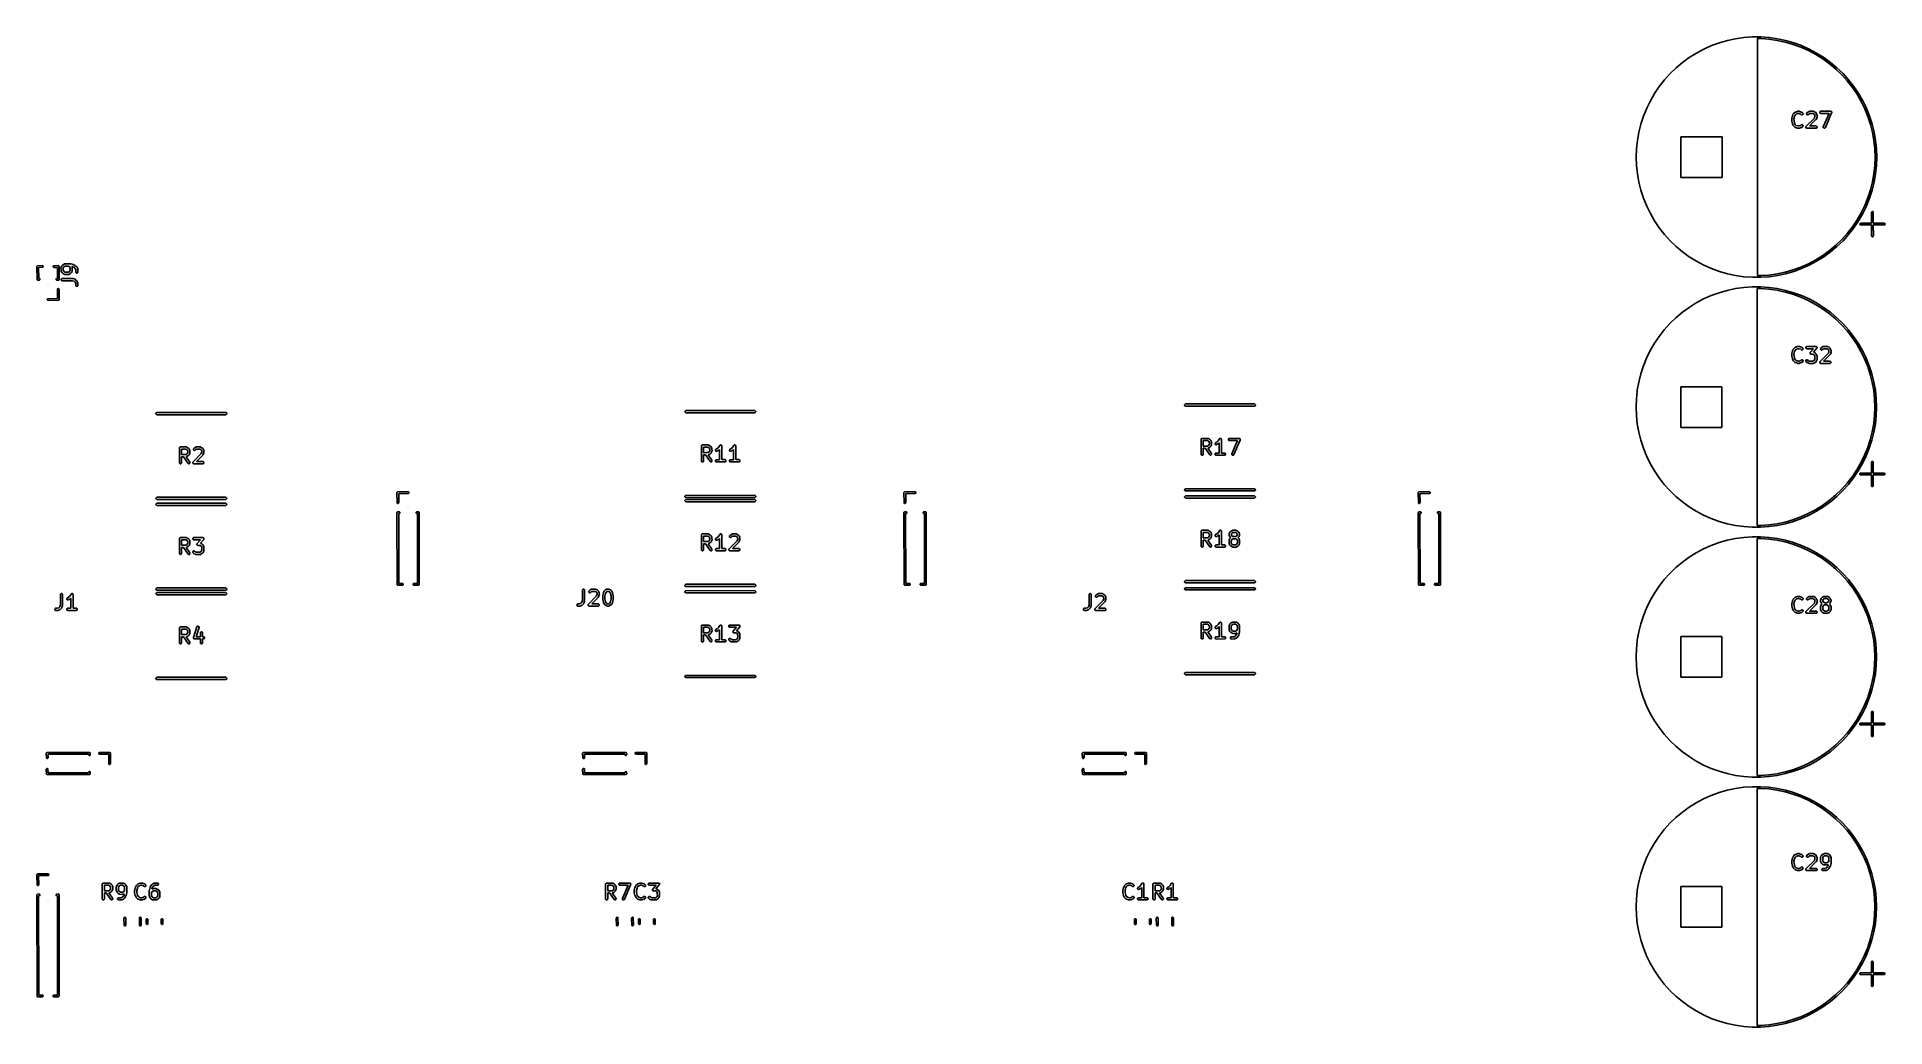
# Model space of a CAD drawing. Extents: x 195 to 321, y -207 to -140.
import ezdxf

# ---------------------------------------------------------------- set-up
doc = ezdxf.new("R2010")
doc.units = 0
doc.layers.add('BLACK', color=7, linetype='CONTINUOUS')

msp = doc.modelspace()

# ---------------------------------------------------------------- linework, layer by layer
at = {"layer": 'BLACK', "linetype": 'CONTINUOUS'}
for p, q in [((308.172755, -140.915912), (308.676879, -140.647865)), ((308.676879, -140.647865), (309.198473, -140.415636)), ((309.198473, -140.415636), (309.734996, -140.220358)), ((309.734996, -140.220358), (310.283834, -140.062981)), ((310.283834, -140.062981), (310.842313, -139.944273)), ((310.842313, -139.944273), (311.407712, -139.864811)), ((311.407712, -139.864811), (311.977277, -139.824983)), ((311.977277, -139.824983), (312.548233, -139.824983)), ((312.544216, -139.94), (312.3182, -139.94)), ((312.3182, -139.94), (312.322749, -156.06)), ((313.105768, -139.979267), (312.544216, -139.94)), ((312.548233, -139.824983), (313.117798, -139.864811)), ((313.663212, -140.057611), (313.105768, -139.979267)), ((313.117798, -139.864811), (313.683197, -139.944273)), ((314.213834, -140.174649), (313.663212, -140.057611)), ((313.683197, -139.944273), (314.241676, -140.062981)), ((314.75495, -140.329812), (314.213834, -140.174649)), ((314.241676, -140.062981), (314.790514, -140.220358)), ((315.283925, -140.522343), (314.75495, -140.329812)), ((314.790514, -140.220358), (315.327037, -140.415636)), ((315.79818, -140.751304), (315.283925, -140.522343)), ((315.327037, -140.415636), (315.848631, -140.647865)), ((316.295212, -141.01558), (315.79818, -140.751304)), ((315.848631, -140.647865), (316.352755, -140.915912)), ((306.378555, -142.317695), (306.789267, -141.921075)), ((306.789267, -141.921075), (307.226644, -141.554072)), ((307.226644, -141.554072), (307.688557, -141.218473)), ((307.688557, -141.218473), (308.172755, -140.915912)), ((316.772597, -141.313884), (316.295212, -141.01558)), ((316.352755, -140.915912), (316.836953, -141.218473)), ((317.228011, -141.644762), (316.772597, -141.313884)), ((316.836953, -141.218473), (317.298866, -141.554072)), ((317.659235, -142.006602), (317.228011, -141.644762)), ((317.298866, -141.554072), (317.736243, -141.921075)), ((318.064168, -142.397641), (317.659235, -142.006602)), ((317.736243, -141.921075), (318.146955, -142.317695)), ((305.325722, -143.66526), (305.644996, -143.191917)), ((305.644996, -143.191917), (305.996511, -142.741997)), ((305.996511, -142.741997), (306.378555, -142.317695)), ((318.440837, -142.815974), (318.064168, -142.397641)), ((318.146955, -142.317695), (318.528999, -142.741997)), ((318.787407, -143.259563), (318.440837, -142.815974)), ((318.528999, -142.741997), (318.880514, -143.191917)), ((319.102189, -143.726247), (318.787407, -143.259563)), ((318.880514, -143.191917), (319.199788, -143.66526)), ((304.789953, -144.672894), (305.040244, -144.159723)), ((305.040244, -144.159723), (305.325722, -143.66526)), ((319.383651, -144.213753), (319.102189, -143.726247)), ((319.199788, -143.66526), (319.485266, -144.159723)), ((319.63042, -144.719704), (319.383651, -144.213753)), ((319.485266, -144.159723), (319.735557, -144.672894)), ((304.261508, -146.299282), (304.399634, -145.745286)), ((304.399634, -145.745286), (304.576069, -145.202275)), ((304.576069, -145.202275), (304.789953, -144.672894)), ((314.663095, -145.38339), (314.663346, -145.380836)), ((314.664362, -145.521969), (314.663095, -145.38339)), ((314.663184, -145.379744), (314.663638, -145.377872)), ((314.663346, -145.380836), (314.663184, -145.379744)), ((314.663184, -145.529893), (314.664362, -145.521969)), ((314.664518, -145.538917), (314.663184, -145.529893)), ((314.663638, -145.377872), (314.664536, -145.368758)), ((314.664536, -145.540879), (314.664518, -145.538917)), ((314.664536, -145.368758), (314.667712, -145.361089)), ((314.664958, -145.5419), (314.664536, -145.540879)), ((314.665334, -145.544437), (314.664958, -145.5419)), ((314.712851, -145.729135), (314.665334, -145.544437)), ((314.667712, -145.361089), (314.712953, -145.174724)), ((314.713377, -145.736532), (314.712851, -145.729135)), ((314.712953, -145.174724), (314.713338, -145.173644)), ((314.713338, -145.173644), (314.713377, -145.173105)), ((314.713377, -145.173105), (314.713962, -145.171897)), ((314.717579, -145.747514), (314.713377, -145.736532)), ((314.713962, -145.171897), (314.7179, -145.160878)), ((314.7179, -145.748759), (314.717579, -145.747514)), ((314.7179, -145.160878), (314.721984, -145.155366)), ((314.718222, -145.749194), (314.7179, -145.748759)), ((314.718632, -145.750264), (314.718222, -145.749194)), ((314.767322, -145.844816), (314.718632, -145.750264)), ((314.721984, -145.155366), (314.766251, -145.064135)), ((314.766251, -145.064135), (314.770215, -145.057835)), ((314.770972, -145.853628), (314.767322, -145.844816)), ((314.770215, -145.057835), (314.770973, -145.056008)), ((314.773355, -145.856532), (314.770972, -145.853628)), ((314.770973, -145.056008), (314.77207, -145.054888)), ((314.77207, -145.054888), (314.774083, -145.051692)), ((314.774083, -145.857945), (314.773355, -145.856532)), ((314.774083, -145.051692), (314.781606, -145.045167)), ((314.775581, -145.859244), (314.774083, -145.857945)), ((314.7803, -145.864994), (314.775581, -145.859244)), ((314.868469, -145.951479), (314.7803, -145.864994)), ((314.781606, -145.045167), (314.875538, -144.949405)), ((314.85394, -145.224096), (314.811914, -145.397219)), ((314.811914, -145.397219), (314.813056, -145.521991)), ((314.813056, -145.521991), (314.857674, -145.695421)), ((314.892665, -145.144286), (314.85394, -145.224096)), ((314.857674, -145.695421), (314.896366, -145.770558)), ((314.875538, -144.949405), (314.886903, -144.940077)), ((314.886903, -144.940077), (314.889393, -144.939045)), ((314.889393, -144.939045), (314.891428, -144.937281)), ((314.891428, -144.937281), (314.90439, -144.932834)), ((314.966944, -145.068561), (314.892665, -145.144286)), ((314.896366, -145.770558), (314.970574, -145.843348)), ((314.90439, -144.932834), (314.91394, -144.928879)), ((314.91394, -144.928879), (314.91592, -144.928879)), ((314.91592, -144.928879), (315.04771, -144.883668)), ((315.080213, -145.029703), (314.966944, -145.068561)), ((314.970574, -145.843348), (315.086501, -145.88087)), ((315.04771, -144.883668), (315.054965, -144.882018)), ((315.054965, -144.882018), (315.056796, -144.88126)), ((315.056796, -144.88126), (315.058392, -144.881239)), ((315.058392, -144.881239), (315.062047, -144.880408)), ((315.062047, -144.880408), (315.071347, -144.881069)), ((315.071347, -144.881069), (315.166666, -144.879819)), ((315.151592, -145.028767), (315.080213, -145.029703)), ((315.086501, -145.88087), (315.157879, -145.879934)), ((315.267785, -145.066376), (315.151592, -145.028767)), ((315.157879, -145.879934), (315.270586, -145.841269)), ((315.166666, -144.879819), (315.174071, -144.880548)), ((315.174071, -144.880548), (315.176046, -144.880408)), ((315.176046, -144.880408), (315.177532, -144.880889)), ((315.177532, -144.880889), (315.181298, -144.88126)), ((315.181298, -144.88126), (315.190661, -144.885138)), ((315.190661, -144.885138), (315.33324, -144.931287)), ((315.315474, -145.112417), (315.267785, -145.066376)), ((315.270586, -145.841269), (315.304108, -145.806548)), ((315.304108, -145.806548), (315.315474, -145.79722)), ((315.34251, -145.123616), (315.315474, -145.112417)), ((315.315474, -145.79722), (315.34251, -145.786021)), ((315.33324, -144.931287), (315.346665, -144.937281)), ((315.371773, -145.123616), (315.34251, -145.123616)), ((315.34251, -145.786021), (315.371773, -145.786021)), ((315.346665, -144.937281), (315.3487, -144.939046)), ((315.3487, -144.939046), (315.351191, -144.940078)), ((315.351191, -144.940078), (315.362692, -144.951181)), ((315.362692, -144.951181), (315.368772, -144.956455)), ((315.368772, -144.956455), (315.369348, -144.957608)), ((315.369348, -144.957608), (315.410175, -144.997024)), ((315.398809, -145.112417), (315.371773, -145.123616)), ((315.371773, -145.786021), (315.398809, -145.797219)), ((315.419502, -145.091724), (315.398809, -145.112417)), ((315.398809, -145.797219), (315.419502, -145.817912)), ((315.410175, -144.997024), (315.419502, -145.008389)), ((315.419502, -145.008389), (315.430701, -145.035425)), ((315.430701, -145.064688), (315.419502, -145.091724)), ((315.419502, -145.817912), (315.430701, -145.844948)), ((315.430701, -145.874211), (315.419503, -145.901247)), ((315.430701, -145.035425), (315.430701, -145.064688)), ((315.430701, -145.844948), (315.430701, -145.874211)), ((315.628116, -145.913151), (316.198135, -145.34113)), ((315.664536, -145.035426), (315.675735, -145.008389)), ((315.664536, -145.064688), (315.664536, -145.035426)), ((315.675735, -145.091725), (315.664536, -145.064688)), ((315.675735, -145.008389), (315.732681, -144.949405)), ((315.696427, -145.112417), (315.675735, -145.091725)), ((315.723464, -145.123616), (315.696427, -145.112417)), ((315.752726, -145.123616), (315.723464, -145.123616)), ((315.732681, -144.949405), (315.73843, -144.944686)), ((315.73843, -144.944686), (315.73973, -144.943188)), ((315.73973, -144.943188), (315.741143, -144.94246)), ((315.741143, -144.94246), (315.744046, -144.940078)), ((315.744046, -144.940078), (315.752856, -144.936428)), ((315.779763, -145.112417), (315.752726, -145.123616)), ((315.752856, -144.936428), (315.847411, -144.887737)), ((315.791128, -145.10309), (315.779763, -145.112417)), ((315.827772, -145.065133), (315.791128, -145.10309)), ((315.896523, -145.02973), (315.827772, -145.065133)), ((315.847411, -144.887737), (315.861142, -144.882482)), ((315.861142, -144.882482), (315.863831, -144.88229)), ((315.863831, -144.88229), (315.86632, -144.88126)), ((315.86632, -144.88126), (315.879389, -144.881185)), ((316.30561, -145.443778), (315.870098, -145.880818)), ((315.870098, -145.880818), (316.309523, -145.879819)), ((315.879389, -144.881185), (315.890332, -144.880408)), ((315.890332, -144.880408), (315.892441, -144.881111)), ((315.892441, -144.881111), (316.119047, -144.879819)), ((316.099259, -145.028574), (315.896523, -145.02973)), ((316.167881, -145.061871), (316.099259, -145.028574)), ((316.119047, -144.879819), (316.133679, -144.88126)), ((316.133679, -144.88126), (316.136168, -144.882291)), ((316.136168, -144.882291), (316.138856, -144.882482)), ((316.138856, -144.882482), (316.151849, -144.888786)), ((316.151849, -144.888786), (316.160715, -144.892459)), ((316.160715, -144.892459), (316.161937, -144.893681)), ((316.161937, -144.893681), (316.247826, -144.935356)), ((316.199208, -145.092115), (316.167881, -145.061871)), ((316.198135, -145.34113), (316.235574, -145.225459)), ((316.23473, -145.161096), (316.199208, -145.092115)), ((316.235574, -145.225459), (316.23473, -145.161096)), ((316.247826, -144.935356), (316.254125, -144.93932)), ((316.254125, -144.93932), (316.255953, -144.940078)), ((316.255953, -144.940078), (316.257123, -144.941208)), ((316.257123, -144.941208), (316.260269, -144.943188)), ((316.260269, -144.943188), (316.265901, -144.949682)), ((316.265901, -144.949682), (316.314937, -144.997024)), ((316.307887, -145.44264), (316.30561, -145.443778)), ((316.315558, -145.433795), (316.307887, -145.44264)), ((316.309523, -145.879819), (316.324155, -145.88126)), ((316.314937, -144.997024), (316.319655, -145.002773)), ((316.324265, -145.425058), (316.315558, -145.433795)), ((316.319655, -145.002773), (316.321154, -145.004073)), ((316.321154, -145.004073), (316.321881, -145.005486)), ((316.321881, -145.005486), (316.324264, -145.008389)), ((316.324155, -145.88126), (316.351191, -145.892459)), ((316.324264, -145.008389), (316.327913, -145.017199)), ((316.325296, -145.422567), (316.324265, -145.425058)), ((316.327061, -145.420533), (316.325296, -145.422567)), ((316.333055, -145.407107), (316.327061, -145.420533)), ((316.327913, -145.017199), (316.376605, -145.111754)), ((316.379204, -145.264525), (316.333055, -145.407107)), ((316.376605, -145.111754), (316.38186, -145.125485)), ((316.383082, -145.255165), (316.379204, -145.264525)), ((316.38186, -145.125485), (316.382051, -145.128174)), ((316.382051, -145.128174), (316.383082, -145.130663)), ((316.383082, -145.130663), (316.383275, -145.145404)), ((316.383452, -145.251401), (316.383082, -145.255165)), ((316.383275, -145.145404), (316.383934, -145.154675)), ((316.383934, -145.154675), (316.383417, -145.156225)), ((316.383417, -145.156225), (316.384523, -145.240533)), ((316.383934, -145.249914), (316.383452, -145.251401)), ((316.384523, -145.240533), (316.383793, -145.247939)), ((316.383793, -145.247939), (316.383934, -145.249914)), ((316.569298, -144.940187), (316.580497, -144.913151)), ((316.569298, -144.969451), (316.569298, -144.940187)), ((316.580497, -144.996487), (316.569298, -144.969451)), ((316.580497, -144.913151), (316.601189, -144.892459)), ((316.601189, -145.017179), (316.580497, -144.996487)), ((316.601189, -144.892459), (316.628225, -144.88126)), ((316.628225, -145.028378), (316.601189, -145.017179)), ((316.628225, -144.88126), (317.309523, -144.879819)), ((316.642857, -145.029819), (316.628225, -145.028378)), ((317.196444, -145.028648), (316.642857, -145.029819)), ((316.807577, -145.939292), (317.196444, -145.028648)), ((317.371625, -144.996744), (316.949888, -145.984363)), ((317.309523, -144.879819), (317.324155, -144.88126)), ((317.324155, -144.88126), (317.324585, -144.881438)), ((317.324585, -144.881438), (317.32505, -144.881444)), ((317.32505, -144.881444), (317.338056, -144.887018)), ((317.338056, -144.887018), (317.351191, -144.892459)), ((317.351191, -144.892459), (317.35152, -144.892788)), ((317.35152, -144.892788), (317.351948, -144.892972)), ((317.351948, -144.892972), (317.361843, -144.903111)), ((317.361843, -144.903111), (317.371883, -144.913151)), ((317.371883, -144.996487), (317.371625, -144.996744)), ((317.371883, -144.913151), (317.372061, -144.913581)), ((317.376654, -144.984968), (317.371883, -144.996487)), ((317.372061, -144.913581), (317.372387, -144.913915)), ((317.372387, -144.913915), (317.37766, -144.927097)), ((317.382898, -144.970347), (317.376654, -144.984968)), ((317.37766, -144.927097), (317.383082, -144.940187)), ((317.382903, -144.969881), (317.382898, -144.970347)), ((317.383082, -144.969451), (317.382903, -144.969881)), ((317.383082, -144.940187), (317.383082, -144.940652)), ((317.383082, -144.940652), (317.383255, -144.941085)), ((317.383255, -144.941085), (317.383082, -144.955265)), ((317.383082, -144.955265), (317.383082, -144.969451)), ((319.841294, -145.241637), (319.63042, -144.719704)), ((319.735557, -144.672894), (319.949441, -145.202275)), ((320.015247, -145.777009), (319.841294, -145.241637)), ((319.949441, -145.202275), (320.125876, -145.745286)), ((320.15143, -146.32321), (320.015247, -145.777009)), ((320.125876, -145.745286), (320.264002, -146.299282)), ((304.124633, -147.220528), (304.162362, -146.861564)), ((304.162362, -146.861564), (304.261508, -146.299282)), ((307.118966, -146.615433), (307.119985, -149.384567)), ((307.158794, -146.615433), (307.118966, -146.615433)), ((307.198794, -146.615433), (307.158794, -146.615433)), ((307.238794, -146.615433), (307.198794, -146.615433)), ((307.278794, -146.615433), (307.238794, -146.615433)), ((307.318794, -146.615433), (307.278794, -146.615433)), ((307.358794, -146.615433), (307.318794, -146.615433)), ((307.398794, -146.615433), (307.358794, -146.615433)), ((307.438794, -146.615433), (307.398794, -146.615433)), ((307.478794, -146.615433), (307.438794, -146.615433)), ((307.518794, -146.615433), (307.478794, -146.615433)), ((307.558794, -146.615433), (307.518794, -146.615433)), ((307.598794, -146.615433), (307.558794, -146.615433)), ((307.638794, -146.615433), (307.598794, -146.615433)), ((307.678794, -146.615433), (307.638794, -146.615433)), ((307.718794, -146.615433), (307.678794, -146.615433)), ((307.758794, -146.615433), (307.718794, -146.615433)), ((307.798794, -146.615433), (307.758794, -146.615433)), ((307.838794, -146.615433), (307.798794, -146.615433)), ((307.878794, -146.615433), (307.838794, -146.615433)), ((307.918794, -146.615433), (307.878794, -146.615433)), ((307.958794, -146.615433), (307.918794, -146.615433)), ((307.998794, -146.615433), (307.958794, -146.615433)), ((308.038794, -146.615433), (307.998794, -146.615433)), ((308.078794, -146.615433), (308.038794, -146.615433)), ((308.118794, -146.615433), (308.078794, -146.615433)), ((308.158794, -146.615433), (308.118794, -146.615433)), ((308.198794, -146.615433), (308.158794, -146.615433)), ((308.238794, -146.615433), (308.198794, -146.615433)), ((308.278794, -146.615433), (308.238794, -146.615433)), ((308.318794, -146.615433), (308.278794, -146.615433)), ((308.358794, -146.615433), (308.318794, -146.615433)), ((308.398794, -146.615433), (308.358794, -146.615433)), ((308.438794, -146.615433), (308.398794, -146.615433)), ((308.478794, -146.615433), (308.438794, -146.615433)), ((308.518794, -146.615433), (308.478794, -146.615433)), ((308.558794, -146.615433), (308.518794, -146.615433)), ((308.598794, -146.615433), (308.558794, -146.615433)), ((308.638794, -146.615433), (308.598794, -146.615433)), ((308.678794, -146.615433), (308.638794, -146.615433)), ((308.718794, -146.615433), (308.678794, -146.615433)), ((308.758794, -146.615433), (308.718794, -146.615433)), ((308.798794, -146.615433), (308.758794, -146.615433)), ((308.838794, -146.615433), (308.798794, -146.615433)), ((308.878794, -146.615433), (308.838794, -146.615433)), ((308.918794, -146.615433), (308.878794, -146.615433)), ((308.958794, -146.615433), (308.918794, -146.615433)), ((308.998794, -146.615433), (308.958794, -146.615433)), ((309.038794, -146.615433), (308.998794, -146.615433)), ((309.078794, -146.615433), (309.038794, -146.615433)), ((309.118794, -146.615433), (309.078794, -146.615433)), ((309.158794, -146.615433), (309.118794, -146.615433)), ((309.198794, -146.615433), (309.158794, -146.615433)), ((309.238794, -146.615433), (309.198794, -146.615433)), ((309.278794, -146.615433), (309.238794, -146.615433)), ((309.318794, -146.615433), (309.278794, -146.615433)), ((309.358794, -146.615433), (309.318794, -146.615433)), ((309.398794, -146.615433), (309.358794, -146.615433)), ((309.438794, -146.615433), (309.398794, -146.615433)), ((309.478794, -146.615433), (309.438794, -146.615433)), ((309.518794, -146.615433), (309.478794, -146.615433)), ((309.558794, -146.615433), (309.518794, -146.615433)), ((309.598794, -146.615433), (309.558794, -146.615433)), ((309.638794, -146.615433), (309.598794, -146.615433)), ((309.678794, -146.615433), (309.638794, -146.615433)), ((309.718794, -146.615433), (309.678794, -146.615433)), ((309.758794, -146.615433), (309.718794, -146.615433)), ((309.798794, -146.615433), (309.758794, -146.615433)), ((309.838794, -146.615433), (309.798794, -146.615433)), ((309.878794, -146.615433), (309.838794, -146.615433)), ((309.918794, -146.615433), (309.878794, -146.615433)), ((309.923628, -146.615433), (309.918794, -146.615433)), ((309.924442, -149.384567), (309.923628, -146.615433)), ((314.869321, -145.953183), (314.868469, -145.951479)), ((314.876965, -145.959813), (314.869321, -145.953183)), ((314.886903, -145.969561), (314.876965, -145.959813)), ((314.889393, -145.970592), (314.886903, -145.969561)), ((314.891428, -145.972357), (314.889393, -145.970592)), ((314.904854, -145.978351), (314.891428, -145.972357)), ((315.047435, -146.0245), (314.904854, -145.978351)), ((315.056796, -146.028378), (315.047435, -146.0245)), ((315.060559, -146.028748), (315.056796, -146.028378)), ((315.062047, -146.02923), (315.060559, -146.028748)), ((315.064021, -146.029089), (315.062047, -146.02923)), ((315.071428, -146.029819), (315.064021, -146.029089)), ((315.166745, -146.028568), (315.071428, -146.029819)), ((315.176046, -146.02923), (315.166745, -146.028568)), ((315.1797, -146.028398), (315.176046, -146.02923)), ((315.181298, -146.028378), (315.1797, -146.028398)), ((315.183129, -146.027619), (315.181298, -146.028378)), ((315.190383, -146.02597), (315.183129, -146.027619)), ((315.322173, -145.980759), (315.190383, -146.02597)), ((315.324155, -145.980759), (315.322173, -145.980759)), ((315.333707, -145.976802), (315.324155, -145.980759)), ((315.346665, -145.972357), (315.333707, -145.976802)), ((315.3487, -145.970591), (315.346665, -145.972357)), ((315.351191, -145.96956), (315.3487, -145.970591)), ((315.362557, -145.960232), (315.351191, -145.96956)), ((315.419503, -145.901247), (315.362557, -145.960232)), ((315.616917, -145.940187), (315.628116, -145.913151)), ((315.616917, -145.969451), (315.616917, -145.940187)), ((315.628116, -145.996487), (315.616917, -145.969451)), ((315.648808, -146.017179), (315.628116, -145.996487)), ((315.675844, -146.028378), (315.648808, -146.017179)), ((315.690476, -146.029819), (315.675844, -146.028378)), ((316.324155, -146.028378), (315.690476, -146.029819)), ((316.351191, -146.017179), (316.324155, -146.028378)), ((316.351191, -145.892459), (316.371883, -145.913151)), ((316.371883, -145.996487), (316.351191, -146.017179)), ((316.371883, -145.913151), (316.383082, -145.940187)), ((316.383082, -145.969451), (316.371883, -145.996487)), ((316.383082, -145.940187), (316.383082, -145.969451)), ((316.80722, -145.968553), (316.807577, -145.939292)), ((316.818088, -145.995723), (316.80722, -145.968553)), ((316.838527, -146.016667), (316.818088, -145.995723)), ((316.865425, -146.028194), (316.838527, -146.016667)), ((316.894686, -146.028551), (316.865425, -146.028194)), ((316.921856, -146.017683), (316.894686, -146.028551)), ((316.9428, -145.997244), (316.921856, -146.017683)), ((316.949888, -145.984363), (316.9428, -145.997244)), ((320.249181, -146.877581), (320.15143, -146.32321)), ((320.308022, -147.43742), (320.249181, -146.877581)), ((320.264002, -146.299282), (320.363148, -146.861564)), ((320.363148, -146.861564), (320.422829, -147.429392)), ((304.082755, -148), (304.102681, -147.429392)), ((304.102681, -148.570608), (304.082755, -148)), ((304.102681, -147.429392), (304.121791, -147.247563)), ((304.121755, -147.235), (304.124633, -147.220528)), ((304.121791, -147.247563), (304.121755, -147.235)), ((320.327668, -148), (320.308022, -147.43742)), ((320.308022, -148.56258), (320.327668, -148)), ((320.422829, -147.429392), (320.442755, -148)), ((320.442755, -148), (320.422829, -148.570608)), ((304.162362, -149.138436), (304.102681, -148.570608)), ((304.261508, -149.700718), (304.162362, -149.138436)), ((307.119985, -149.384567), (307.124716, -149.384567)), ((307.124716, -149.384567), (307.164716, -149.384567)), ((307.164716, -149.384567), (307.204716, -149.384567)), ((307.204716, -149.384567), (307.244716, -149.384567)), ((307.244716, -149.384567), (307.284716, -149.384567)), ((307.284716, -149.384567), (307.324716, -149.384567)), ((307.324716, -149.384567), (307.364716, -149.384567)), ((307.364716, -149.384567), (307.404716, -149.384567)), ((307.404716, -149.384567), (307.444716, -149.384567)), ((307.444716, -149.384567), (307.484716, -149.384567)), ((307.484716, -149.384567), (307.524716, -149.384567)), ((307.524716, -149.384567), (307.564716, -149.384567)), ((307.564716, -149.384567), (307.604716, -149.384567)), ((307.604716, -149.384567), (307.644716, -149.384567)), ((307.644716, -149.384567), (307.684716, -149.384567)), ((307.684716, -149.384567), (307.724716, -149.384567)), ((307.724716, -149.384567), (307.764716, -149.384567)), ((307.764716, -149.384567), (307.804716, -149.384567)), ((307.804716, -149.384567), (307.844716, -149.384567)), ((307.844716, -149.384567), (307.884716, -149.384567)), ((307.884716, -149.384567), (307.924716, -149.384567)), ((307.924716, -149.384567), (307.964716, -149.384567)), ((307.964716, -149.384567), (308.004716, -149.384567)), ((308.004716, -149.384567), (308.044716, -149.384567)), ((308.044716, -149.384567), (308.084716, -149.384567)), ((308.084716, -149.384567), (308.124716, -149.384567)), ((308.124716, -149.384567), (308.164716, -149.384567)), ((308.164716, -149.384567), (308.204716, -149.384567)), ((308.204716, -149.384567), (308.244716, -149.384567)), ((308.244716, -149.384567), (308.284716, -149.384567)), ((308.284716, -149.384567), (308.324716, -149.384567)), ((308.324716, -149.384567), (308.364716, -149.384567)), ((308.364716, -149.384567), (308.404716, -149.384567)), ((308.404716, -149.384567), (308.444716, -149.384567)), ((308.444716, -149.384567), (308.484716, -149.384567)), ((308.484716, -149.384567), (308.524716, -149.384567)), ((308.524716, -149.384567), (308.564716, -149.384567)), ((308.564716, -149.384567), (308.604716, -149.384567)), ((308.604716, -149.384567), (308.644716, -149.384567)), ((308.644716, -149.384567), (308.684716, -149.384567)), ((308.684716, -149.384567), (308.724716, -149.384567)), ((308.724716, -149.384567), (308.764716, -149.384567)), ((308.764716, -149.384567), (308.804716, -149.384567)), ((308.804716, -149.384567), (308.844716, -149.384567)), ((308.844716, -149.384567), (308.884716, -149.384567)), ((308.884716, -149.384567), (308.924716, -149.384567)), ((308.924716, -149.384567), (308.964716, -149.384567)), ((308.964716, -149.384567), (309.004716, -149.384567)), ((309.004716, -149.384567), (309.044716, -149.384567)), ((309.044716, -149.384567), (309.084716, -149.384567)), ((309.084716, -149.384567), (309.124716, -149.384567)), ((309.124716, -149.384567), (309.164716, -149.384567)), ((309.164716, -149.384567), (309.204716, -149.384567)), ((309.204716, -149.384567), (309.244716, -149.384567)), ((309.244716, -149.384567), (309.284716, -149.384567)), ((309.284716, -149.384567), (309.324716, -149.384567)), ((309.324716, -149.384567), (309.364716, -149.384567)), ((309.364716, -149.384567), (309.404716, -149.384567)), ((309.404716, -149.384567), (309.444716, -149.384567)), ((309.444716, -149.384567), (309.484716, -149.384567)), ((309.484716, -149.384567), (309.524716, -149.384567)), ((309.524716, -149.384567), (309.564716, -149.384567)), ((309.564716, -149.384567), (309.604716, -149.384567)), ((309.604716, -149.384567), (309.644716, -149.384567)), ((309.644716, -149.384567), (309.684716, -149.384567)), ((309.684716, -149.384567), (309.724716, -149.384567)), ((309.724716, -149.384567), (309.764716, -149.384567)), ((309.764716, -149.384567), (309.804716, -149.384567)), ((309.804716, -149.384567), (309.844716, -149.384567)), ((309.844716, -149.384567), (309.884716, -149.384567)), ((309.884716, -149.384567), (309.924442, -149.384567)), ((320.15143, -149.67679), (320.249181, -149.122419)), ((320.249181, -149.122419), (320.308022, -148.56258)), ((320.363148, -149.138436), (320.264002, -149.700718)), ((320.422829, -148.570608), (320.363148, -149.138436)), ((304.399634, -150.254714), (304.261508, -149.700718)), ((304.576069, -150.797725), (304.399634, -150.254714)), ((304.789953, -151.327106), (304.576069, -150.797725)), ((319.63042, -151.280296), (319.841294, -150.758363)), ((319.949441, -150.797725), (319.735557, -151.327106)), ((319.841294, -150.758363), (320.015247, -150.222991)), ((320.125876, -150.254714), (319.949441, -150.797725)), ((320.015247, -150.222991), (320.15143, -149.67679)), ((320.264002, -149.700718), (320.125876, -150.254714)), ((305.040244, -151.840277), (304.789953, -151.327106)), ((305.325722, -152.33474), (305.040244, -151.840277)), ((319.102189, -152.273753), (319.383651, -151.786247)), ((319.485266, -151.840277), (319.199788, -152.33474)), ((319.383651, -151.786247), (319.63042, -151.280296)), ((319.735557, -151.327106), (319.485266, -151.840277)), ((320.092246, -151.755), (320.096813, -151.732039)), ((320.094335, -152.497414), (320.092246, -151.755)), ((320.096813, -151.732039), (320.129285, -151.699567)), ((320.129285, -151.699567), (320.175207, -151.699567)), ((320.175207, -151.699567), (320.207679, -151.732039)), ((320.207679, -151.732039), (320.209831, -152.497089)), ((305.644996, -152.808083), (305.325722, -152.33474)), ((305.996511, -153.258003), (305.644996, -152.808083)), ((306.378555, -153.682305), (305.996511, -153.258003)), ((318.064168, -153.602359), (318.440837, -153.184026)), ((318.528999, -153.258003), (318.146955, -153.682305)), ((318.440837, -153.184026), (318.787407, -152.740437)), ((318.880514, -152.808083), (318.528999, -153.258003)), ((318.787407, -152.740437), (319.102189, -152.273753)), ((319.199788, -152.33474), (318.880514, -152.808083)), ((319.296813, -152.532039), (319.329285, -152.499567)), ((319.296813, -152.577961), (319.296813, -152.532039)), ((319.329285, -152.610433), (319.296813, -152.577961)), ((319.329285, -152.499567), (320.094335, -152.497414)), ((319.352246, -152.615), (319.329285, -152.610433)), ((320.09466, -152.61291), (319.352246, -152.615)), ((320.096813, -153.377961), (320.09466, -152.61291)), ((320.129285, -153.410433), (320.096813, -153.377961)), ((320.175207, -153.410433), (320.129285, -153.410433)), ((320.207679, -153.377961), (320.175207, -153.410433)), ((320.212246, -153.355), (320.207679, -153.377961)), ((320.209831, -152.497089), (320.952246, -152.495)), ((320.975207, -152.610433), (320.210156, -152.612585)), ((320.210156, -152.612585), (320.212246, -153.355)), ((320.952246, -152.495), (320.975207, -152.499567)), ((320.975207, -152.499567), (321.007679, -152.532039)), ((321.007679, -152.577961), (320.975207, -152.610433)), ((321.007679, -152.532039), (321.007679, -152.577961)), ((306.789267, -154.078925), (306.378555, -153.682305)), ((307.226644, -154.445928), (306.789267, -154.078925)), ((307.688557, -154.781527), (307.226644, -154.445928)), ((316.295212, -154.98442), (316.772597, -154.686116)), ((316.772597, -154.686116), (317.228011, -154.355238)), ((317.298866, -154.445928), (316.836953, -154.781527)), ((317.228011, -154.355238), (317.659235, -153.993398)), ((317.736243, -154.078925), (317.298866, -154.445928)), ((317.659235, -153.993398), (318.064168, -153.602359)), ((318.146955, -153.682305), (317.736243, -154.078925)), ((195.245, -155.44), (195.249567, -155.417039)), ((195.249567, -156.337961), (195.245, -155.44)), ((195.249567, -155.417039), (195.282039, -155.384567)), ((195.282039, -155.384567), (195.605507, -155.38)), ((195.628468, -155.495433), (195.36085, -155.499211)), ((195.36085, -155.499211), (195.3647, -156.256125)), ((195.605507, -155.38), (195.628468, -155.384567)), ((195.628468, -155.384567), (195.66094, -155.417039)), ((195.66094, -155.462961), (195.628468, -155.495433)), ((195.66094, -155.417039), (195.66094, -155.462961)), ((196.33906, -155.417039), (196.371532, -155.384567)), ((196.33906, -155.462961), (196.33906, -155.417039)), ((196.371532, -155.495433), (196.33906, -155.462961)), ((196.371532, -155.384567), (196.695, -155.38)), ((196.394493, -155.5), (196.371532, -155.495433)), ((196.635287, -155.4966), (196.394493, -155.5)), ((196.639156, -156.257325), (196.635287, -155.4966)), ((196.695, -155.38), (196.717961, -155.384567)), ((196.717961, -155.384567), (196.750433, -155.417039)), ((196.750433, -155.417039), (196.755, -156.315)), ((196.879819, -155.523809), (196.88126, -155.509177)), ((196.881077, -155.702896), (196.879819, -155.523809)), ((196.880408, -155.704904), (196.881077, -155.702896)), ((196.881166, -155.715576), (196.880408, -155.704904)), ((196.88126, -155.728917), (196.881166, -155.715576)), ((196.88126, -155.509177), (196.882291, -155.506687)), ((196.882291, -155.731406), (196.88126, -155.728917)), ((196.882291, -155.506687), (196.882482, -155.504)), ((196.882482, -155.734094), (196.882291, -155.731406)), ((196.882482, -155.504), (196.888786, -155.491006)), ((196.887737, -155.747826), (196.882482, -155.734094)), ((196.936429, -155.842382), (196.887737, -155.747826)), ((196.888786, -155.491006), (196.892459, -155.482141)), ((196.892459, -155.482141), (196.893681, -155.480918)), ((196.893681, -155.480918), (196.935356, -155.39503)), ((196.935356, -155.39503), (196.93932, -155.38873)), ((196.940078, -155.851191), (196.936429, -155.842382)), ((196.93932, -155.38873), (196.940078, -155.386903)), ((196.940078, -155.386903), (196.941208, -155.385732)), ((196.94246, -155.854093), (196.940078, -155.851191)), ((196.941208, -155.385732), (196.943188, -155.382587)), ((196.943188, -155.855507), (196.94246, -155.854093)), ((196.943188, -155.382587), (196.949682, -155.376954)), ((196.944686, -155.856806), (196.943188, -155.855507)), ((196.949405, -155.862556), (196.944686, -155.856806)), ((196.99844, -155.909897), (196.949405, -155.862556)), ((196.949682, -155.376954), (196.997024, -155.327919)), ((196.997024, -155.327919), (197.002773, -155.3232)), ((197.004073, -155.916392), (196.99844, -155.909897)), ((197.002773, -155.3232), (197.004073, -155.321702)), ((197.004073, -155.321702), (197.005486, -155.320974)), ((197.007218, -155.918371), (197.004073, -155.916392)), ((197.005486, -155.320974), (197.008389, -155.318592)), ((197.008389, -155.919502), (197.007218, -155.918371)), ((197.008389, -155.318592), (197.017199, -155.314942)), ((197.010216, -155.920259), (197.008389, -155.919502)), ((197.016516, -155.924224), (197.010216, -155.920259)), ((197.102405, -155.965899), (197.016516, -155.924224)), ((197.017199, -155.314942), (197.111754, -155.266251)), ((197.061871, -155.474974), (197.028619, -155.543504)), ((197.028619, -155.543504), (197.029709, -155.698673)), ((197.029709, -155.698673), (197.065133, -155.767464)), ((197.092115, -155.443647), (197.061871, -155.474974)), ((197.065133, -155.767464), (197.096461, -155.797709)), ((197.160803, -155.408276), (197.092115, -155.443647)), ((197.096461, -155.797709), (197.165082, -155.831005)), ((197.111754, -155.266251), (197.125485, -155.260996)), ((197.125485, -155.260996), (197.128174, -155.260804)), ((197.128174, -155.260804), (197.130663, -155.259774)), ((197.130663, -155.259774), (197.143333, -155.259727)), ((197.143333, -155.259727), (197.154675, -155.258922)), ((197.154675, -155.258922), (197.156943, -155.259678)), ((197.156943, -155.259678), (197.526247, -155.258333)), ((197.364521, -155.407534), (197.160803, -155.408276)), ((197.165082, -155.831005), (197.367818, -155.829849)), ((197.432224, -155.440385), (197.364521, -155.407534)), ((197.367818, -155.829849), (197.436569, -155.794446)), ((197.511487, -155.92315), (197.416931, -155.971843)), ((197.463551, -155.470629), (197.432224, -155.440385)), ((197.436569, -155.794446), (197.466814, -155.763118)), ((197.498975, -155.53942), (197.463551, -155.470629)), ((197.466814, -155.763118), (197.500065, -155.694589)), ((197.500065, -155.694589), (197.498975, -155.53942)), ((197.520296, -155.919502), (197.511487, -155.92315)), ((197.523198, -155.917119), (197.520296, -155.919502)), ((197.524612, -155.916392), (197.523198, -155.917119)), ((197.525911, -155.914893), (197.524612, -155.916392)), ((197.531661, -155.910175), (197.525911, -155.914893)), ((197.526247, -155.258333), (197.5288, -155.258584)), ((197.5288, -155.258584), (197.529893, -155.258422)), ((197.529893, -155.258422), (197.531764, -155.258876)), ((197.579002, -155.861139), (197.531661, -155.910175)), ((197.531764, -155.258876), (197.540879, -155.259774)), ((197.540879, -155.259774), (197.548547, -155.26295)), ((197.548547, -155.26295), (197.734913, -155.308191)), ((197.585497, -155.855507), (197.579002, -155.861139)), ((197.587476, -155.852361), (197.585497, -155.855507)), ((197.588607, -155.851191), (197.587476, -155.852361)), ((197.589364, -155.849363), (197.588607, -155.851191)), ((197.593329, -155.843064), (197.589364, -155.849363)), ((197.635004, -155.757174), (197.593329, -155.843064)), ((197.683097, -155.448585), (197.610395, -155.430936)), ((197.610395, -155.430936), (197.640948, -155.490268)), ((197.636226, -155.755953), (197.635004, -155.757174)), ((197.639895, -155.747093), (197.636226, -155.755953)), ((197.646203, -155.734095), (197.639895, -155.747093)), ((197.640948, -155.490268), (197.646203, -155.503999)), ((197.646203, -155.503999), (197.646394, -155.506688)), ((197.646394, -155.731405), (197.646203, -155.734095)), ((197.646394, -155.506688), (197.647425, -155.509177)), ((197.647425, -155.728917), (197.646394, -155.731405)), ((197.647425, -155.509177), (197.647518, -155.522516)), ((197.648866, -155.714285), (197.647425, -155.728917)), ((197.647518, -155.522516), (197.648277, -155.533189)), ((197.648277, -155.533189), (197.647607, -155.535196)), ((197.647607, -155.535196), (197.648866, -155.714285)), ((197.80748, -155.530124), (197.683097, -155.448585)), ((197.734913, -155.308191), (197.743535, -155.311271)), ((197.743535, -155.311271), (197.745352, -155.311631)), ((197.745352, -155.311631), (197.746323, -155.312267)), ((197.746323, -155.312267), (197.748759, -155.313138)), ((197.748759, -155.313138), (197.757262, -155.319438)), ((197.757262, -155.319438), (197.901183, -155.413786)), ((197.844504, -155.565868), (197.80748, -155.530124)), ((197.879928, -155.634658), (197.844504, -155.565868)), ((197.88126, -155.824155), (197.879928, -155.634658)), ((197.892459, -155.851191), (197.88126, -155.824155)), ((197.913151, -155.871883), (197.892459, -155.851191)), ((197.901183, -155.413786), (197.901223, -155.413819)), ((197.901223, -155.413819), (197.901247, -155.413829)), ((197.901247, -155.413829), (197.901311, -155.413891)), ((197.901311, -155.413891), (197.912558, -155.423102)), ((197.912558, -155.423102), (197.915678, -155.427761)), ((197.940187, -155.883082), (197.913151, -155.871883)), ((197.915678, -155.427761), (197.960232, -155.470775)), ((197.969451, -155.883082), (197.940187, -155.883082)), ((197.960232, -155.470775), (197.96495, -155.476524)), ((197.96495, -155.476524), (197.96645, -155.477825)), ((197.96645, -155.477825), (197.967177, -155.479238)), ((197.967177, -155.479238), (197.96956, -155.482141)), ((197.996487, -155.871883), (197.969451, -155.883082)), ((197.96956, -155.482141), (197.973209, -155.490951)), ((197.973209, -155.490951), (198.021901, -155.585506)), ((198.017179, -155.851191), (197.996487, -155.871883)), ((198.028378, -155.824155), (198.017179, -155.851191)), ((198.021901, -155.585506), (198.027156, -155.599237)), ((198.027156, -155.599237), (198.027347, -155.601926)), ((198.027347, -155.601926), (198.028378, -155.604415)), ((198.028378, -155.604415), (198.028471, -155.617754)), ((198.029819, -155.809523), (198.028378, -155.824155)), ((198.028471, -155.617754), (198.02923, -155.628427)), ((198.02923, -155.628427), (198.02856, -155.630434)), ((198.02856, -155.630434), (198.029819, -155.809523)), ((308.172755, -155.084088), (307.688557, -154.781527)), ((308.676879, -155.352135), (308.172755, -155.084088)), ((309.198473, -155.584364), (308.676879, -155.352135)), ((309.734996, -155.779642), (309.198473, -155.584364)), ((310.283834, -155.937019), (309.734996, -155.779642)), ((310.842313, -156.055727), (310.283834, -155.937019)), ((313.105768, -156.020733), (313.663212, -155.942389)), ((313.663212, -155.942389), (314.213834, -155.825351)), ((314.241676, -155.937019), (313.683197, -156.055727)), ((314.213834, -155.825351), (314.75495, -155.670188)), ((314.790514, -155.779642), (314.241676, -155.937019)), ((314.75495, -155.670188), (315.283925, -155.477657)), ((315.327037, -155.584364), (314.790514, -155.779642)), ((315.283925, -155.477657), (315.79818, -155.248696)), ((315.848631, -155.352135), (315.327037, -155.584364)), ((315.79818, -155.248696), (316.295212, -154.98442)), ((316.352755, -155.084088), (315.848631, -155.352135)), ((316.836953, -154.781527), (316.352755, -155.084088)), ((195.282039, -156.370433), (195.249567, -156.337961)), ((195.305, -156.375), (195.282039, -156.370433)), ((195.414685, -156.370433), (195.305, -156.375)), ((195.3647, -156.256125), (195.391724, -156.255)), ((195.391724, -156.255), (195.414685, -156.259567)), ((195.414685, -156.259567), (195.447157, -156.292039)), ((195.447157, -156.337961), (195.414685, -156.370433)), ((195.447157, -156.292039), (195.447157, -156.337961)), ((196.552843, -156.292039), (196.585315, -156.259567)), ((196.552843, -156.337961), (196.552843, -156.292039)), ((196.585315, -156.370433), (196.552843, -156.337961)), ((196.585315, -156.259567), (196.639156, -156.257325)), ((196.608276, -156.375), (196.585315, -156.370433)), ((196.717961, -156.370433), (196.608276, -156.375)), ((196.635, -157), (196.639567, -156.977039)), ((196.639034, -157.625356), (196.635, -157)), ((196.639567, -156.977039), (196.672039, -156.944567)), ((196.672039, -156.944567), (196.717961, -156.944567)), ((196.750433, -156.337961), (196.717961, -156.370433)), ((196.717961, -156.944567), (196.750433, -156.977039)), ((196.755, -156.315), (196.750433, -156.337961)), ((196.750433, -156.977039), (196.755, -157.685)), ((196.88126, -156.318701), (196.892459, -156.291665)), ((196.88126, -156.347965), (196.88126, -156.318701)), ((196.892459, -156.375001), (196.88126, -156.347965)), ((196.892459, -156.291665), (196.913151, -156.270973)), ((196.913151, -156.395693), (196.892459, -156.375001)), ((196.913151, -156.270973), (196.940187, -156.259774)), ((196.940187, -156.406892), (196.913151, -156.395693)), ((196.940187, -156.259774), (197.669104, -156.258333)), ((196.954819, -156.408333), (196.940187, -156.406892)), ((197.653014, -156.406952), (196.954819, -156.408333)), ((197.103627, -155.967121), (197.102405, -155.965899)), ((197.112486, -155.97079), (197.103627, -155.967121)), ((197.125485, -155.977098), (197.112486, -155.97079)), ((197.128174, -155.977289), (197.125485, -155.977098)), ((197.130663, -155.97832), (197.128174, -155.977289)), ((197.145295, -155.979761), (197.130663, -155.97832)), ((197.371899, -155.978468), (197.145295, -155.979761)), ((197.374009, -155.979172), (197.371899, -155.978468)), ((197.384951, -155.978394), (197.374009, -155.979172)), ((197.398022, -155.97832), (197.384951, -155.978394)), ((197.400511, -155.977288), (197.398022, -155.97832)), ((197.403199, -155.977098), (197.400511, -155.977288)), ((197.416931, -155.971843), (197.403199, -155.977098)), ((197.769958, -156.444804), (197.653014, -156.406952)), ((197.669104, -156.258333), (197.676509, -156.259062)), ((197.676509, -156.259062), (197.678484, -156.258922)), ((197.678484, -156.258922), (197.67997, -156.259403)), ((197.67997, -156.259403), (197.683736, -156.259774)), ((197.683736, -156.259774), (197.693099, -156.263652)), ((197.693099, -156.263652), (197.835678, -156.309801)), ((197.841076, -156.514562), (197.769958, -156.444804)), ((197.835678, -156.309801), (197.849103, -156.315795)), ((197.879934, -156.627832), (197.841076, -156.514562)), ((197.849103, -156.315795), (197.851137, -156.317559)), ((197.851137, -156.317559), (197.853628, -156.318591)), ((197.853628, -156.318591), (197.863568, -156.32834)), ((197.863568, -156.32834), (197.87121, -156.334969)), ((197.87121, -156.334969), (197.872061, -156.336671)), ((197.872061, -156.336671), (197.960233, -156.423157)), ((197.88126, -156.728917), (197.879934, -156.627832)), ((197.892459, -156.755953), (197.88126, -156.728917)), ((197.913151, -156.776645), (197.892459, -156.755953)), ((197.940187, -156.787844), (197.913151, -156.776645)), ((197.969451, -156.787844), (197.940187, -156.787844)), ((197.960233, -156.423157), (197.969561, -156.434522)), ((197.996487, -156.776645), (197.969451, -156.787844)), ((197.969561, -156.434522), (197.970592, -156.437012)), ((197.970592, -156.437012), (197.972357, -156.439047)), ((197.972357, -156.439047), (197.976802, -156.452005)), ((197.976802, -156.452005), (197.980759, -156.461558)), ((197.980759, -156.461558), (197.980759, -156.463538)), ((197.980759, -156.463538), (198.02597, -156.595329)), ((198.017179, -156.755953), (197.996487, -156.776645)), ((198.028378, -156.728917), (198.017179, -156.755953)), ((198.02597, -156.595329), (198.027619, -156.602584)), ((198.027619, -156.602584), (198.028378, -156.604415)), ((198.028378, -156.604415), (198.028398, -156.606011)), ((198.029819, -156.714285), (198.028378, -156.728917)), ((198.028398, -156.606011), (198.02923, -156.609666)), ((198.02923, -156.609666), (198.028568, -156.618966)), ((198.028568, -156.618966), (198.029819, -156.714285)), ((309.722241, -157.220358), (310.271079, -157.062981)), ((310.271079, -157.062981), (310.829558, -156.944273)), ((310.829558, -156.944273), (311.394957, -156.864811)), ((311.407712, -156.135189), (310.842313, -156.055727)), ((311.394957, -156.864811), (311.964522, -156.824983)), ((311.977277, -156.175017), (311.407712, -156.135189)), ((311.964522, -156.824983), (312.535478, -156.824983)), ((312.548233, -156.175017), (311.977277, -156.175017)), ((312.531461, -156.94), (312.305445, -156.94)), ((312.305445, -156.94), (312.309994, -173.06)), ((312.322749, -156.06), (312.544216, -156.06)), ((313.093013, -156.979267), (312.531461, -156.94)), ((312.535478, -156.824983), (313.105043, -156.864811)), ((312.544216, -156.06), (313.105768, -156.020733)), ((313.117798, -156.135189), (312.548233, -156.175017)), ((313.650457, -157.057611), (313.093013, -156.979267)), ((313.105043, -156.864811), (313.670442, -156.944273)), ((313.683197, -156.055727), (313.117798, -156.135189)), ((314.201079, -157.174649), (313.650457, -157.057611)), ((313.670442, -156.944273), (314.228921, -157.062981)), ((314.742195, -157.329812), (314.201079, -157.174649)), ((314.228921, -157.062981), (314.777759, -157.220358)), ((195.944567, -157.662039), (195.977039, -157.629567)), ((195.944567, -157.707961), (195.944567, -157.662039)), ((195.977039, -157.740433), (195.944567, -157.707961)), ((195.977039, -157.629567), (196.639034, -157.625356)), ((196, -157.745), (195.977039, -157.740433)), ((196.717961, -157.740433), (196, -157.745)), ((196.750433, -157.707961), (196.717961, -157.740433)), ((196.755, -157.685), (196.750433, -157.707961)), ((307.213889, -158.554072), (307.675802, -158.218473)), ((307.675802, -158.218473), (308.16, -157.915912)), ((308.16, -157.915912), (308.664124, -157.647865)), ((308.664124, -157.647865), (309.185718, -157.415636)), ((309.185718, -157.415636), (309.722241, -157.220358)), ((315.27117, -157.522343), (314.742195, -157.329812)), ((314.777759, -157.220358), (315.314282, -157.415636)), ((315.785425, -157.751304), (315.27117, -157.522343)), ((315.314282, -157.415636), (315.835876, -157.647865)), ((316.282457, -158.01558), (315.785425, -157.751304)), ((315.835876, -157.647865), (316.34, -157.915912)), ((316.759842, -158.313884), (316.282457, -158.01558)), ((316.34, -157.915912), (316.824198, -158.218473)), ((317.215256, -158.644762), (316.759842, -158.313884)), ((316.824198, -158.218473), (317.286111, -158.554072)), ((305.983756, -159.741997), (306.3658, -159.317695)), ((306.3658, -159.317695), (306.776512, -158.921075)), ((306.776512, -158.921075), (307.213889, -158.554072)), ((317.64648, -159.006602), (317.215256, -158.644762)), ((317.286111, -158.554072), (317.723488, -158.921075)), ((318.051413, -159.397641), (317.64648, -159.006602)), ((317.723488, -158.921075), (318.1342, -159.317695)), ((318.428082, -159.815974), (318.051413, -159.397641)), ((318.1342, -159.317695), (318.516244, -159.741997)), ((305.027489, -161.159723), (305.312967, -160.66526)), ((305.312967, -160.66526), (305.632241, -160.191917)), ((305.632241, -160.191917), (305.983756, -159.741997)), ((314.781606, -161.045167), (314.875538, -160.949405)), ((314.875538, -160.949405), (314.886903, -160.940077)), ((314.886903, -160.940077), (314.889393, -160.939045)), ((314.889393, -160.939045), (314.891428, -160.937281)), ((314.891428, -160.937281), (314.90439, -160.932834)), ((314.90439, -160.932834), (314.91394, -160.928879)), ((314.91394, -160.928879), (314.91592, -160.928879)), ((314.91592, -160.928879), (315.04771, -160.883668)), ((315.04771, -160.883668), (315.054965, -160.882018)), ((315.054965, -160.882018), (315.056796, -160.88126)), ((315.056796, -160.88126), (315.058392, -160.881239)), ((315.058392, -160.881239), (315.062047, -160.880408)), ((315.062047, -160.880408), (315.071347, -160.881069)), ((315.071347, -160.881069), (315.166666, -160.879819)), ((315.166666, -160.879819), (315.174071, -160.880548)), ((315.174071, -160.880548), (315.176046, -160.880408)), ((315.176046, -160.880408), (315.177532, -160.880889)), ((315.177532, -160.880889), (315.181298, -160.88126)), ((315.181298, -160.88126), (315.190661, -160.885138)), ((315.190661, -160.885138), (315.33324, -160.931287)), ((315.33324, -160.931287), (315.346665, -160.937281)), ((315.346665, -160.937281), (315.3487, -160.939046)), ((315.3487, -160.939046), (315.351191, -160.940078)), ((315.351191, -160.940078), (315.362692, -160.951181)), ((315.362692, -160.951181), (315.368772, -160.956455)), ((315.368772, -160.956455), (315.369348, -160.957608)), ((315.369348, -160.957608), (315.410175, -160.997024)), ((315.616917, -160.940187), (315.628116, -160.913151)), ((315.616917, -160.969451), (315.616917, -160.940187)), ((315.628116, -160.996487), (315.616917, -160.969451)), ((315.628116, -160.913151), (315.648808, -160.892459)), ((315.648808, -160.892459), (315.675844, -160.88126)), ((315.675844, -160.88126), (316.309523, -160.879819)), ((316.309523, -160.879819), (316.317261, -160.880581)), ((316.317261, -160.880581), (316.319229, -160.88045)), ((316.319229, -160.88045), (316.320584, -160.880908)), ((316.320584, -160.880908), (316.324155, -160.88126)), ((316.324155, -160.88126), (316.335412, -160.885923)), ((316.335412, -160.885923), (316.34695, -160.889825)), ((316.34695, -160.889825), (316.348854, -160.89149)), ((316.348854, -160.89149), (316.351191, -160.892459)), ((316.351191, -160.892459), (316.359801, -160.901069)), ((316.359801, -160.901069), (316.368974, -160.909095)), ((316.368974, -160.909095), (316.370096, -160.911364)), ((316.370096, -160.911364), (316.371883, -160.913151)), ((316.371883, -160.913151), (316.376543, -160.924401)), ((316.376543, -160.924401), (316.381946, -160.935327)), ((316.383082, -160.969451), (316.378418, -160.980708)), ((316.381946, -160.935327), (316.382114, -160.93785)), ((316.382114, -160.93785), (316.383082, -160.940187)), ((316.383082, -160.940187), (316.383082, -160.952371)), ((316.383082, -160.952371), (316.383892, -160.964525)), ((316.383892, -160.964525), (316.383082, -160.96692)), ((316.383082, -160.96692), (316.383082, -160.969451)), ((316.628116, -161.008389), (316.685062, -160.949405)), ((316.685062, -160.949405), (316.690811, -160.944686)), ((316.690811, -160.944686), (316.692111, -160.943188)), ((316.692111, -160.943188), (316.693524, -160.94246)), ((316.693524, -160.94246), (316.696427, -160.940078)), ((316.696427, -160.940078), (316.705237, -160.936428)), ((316.705237, -160.936428), (316.799792, -160.887737)), ((316.799792, -160.887737), (316.813523, -160.882482)), ((316.813523, -160.882482), (316.816212, -160.88229)), ((316.816212, -160.88229), (316.818701, -160.88126)), ((316.818701, -160.88126), (316.83177, -160.881185)), ((316.83177, -160.881185), (316.842713, -160.880408)), ((316.842713, -160.880408), (316.844822, -160.881111)), ((316.844822, -160.881111), (317.071428, -160.879819)), ((317.071428, -160.879819), (317.08606, -160.88126)), ((317.08606, -160.88126), (317.088549, -160.882291)), ((317.088549, -160.882291), (317.091237, -160.882482)), ((317.091237, -160.882482), (317.10423, -160.888786)), ((317.10423, -160.888786), (317.113096, -160.892459)), ((317.113096, -160.892459), (317.114318, -160.893681)), ((317.114318, -160.893681), (317.200207, -160.935356)), ((317.200207, -160.935356), (317.206506, -160.93932)), ((317.206506, -160.93932), (317.208334, -160.940078)), ((317.208334, -160.940078), (317.209504, -160.941208)), ((317.209504, -160.941208), (317.21265, -160.943188)), ((317.21265, -160.943188), (317.218282, -160.949682)), ((317.218282, -160.949682), (317.267318, -160.997024)), ((318.774652, -160.259563), (318.428082, -159.815974)), ((318.516244, -159.741997), (318.867759, -160.191917)), ((319.089434, -160.726247), (318.774652, -160.259563)), ((318.867759, -160.191917), (319.187033, -160.66526)), ((319.370896, -161.213753), (319.089434, -160.726247)), ((319.187033, -160.66526), (319.472511, -161.159723)), ((304.386879, -162.745286), (304.563314, -162.202275)), ((304.563314, -162.202275), (304.777198, -161.672894)), ((304.777198, -161.672894), (305.027489, -161.159723)), ((314.663095, -161.38339), (314.663346, -161.380836)), ((314.664362, -161.521969), (314.663095, -161.38339)), ((314.663184, -161.379744), (314.663638, -161.377872)), ((314.663346, -161.380836), (314.663184, -161.379744)), ((314.663184, -161.529893), (314.664362, -161.521969)), ((314.664518, -161.538917), (314.663184, -161.529893)), ((314.663638, -161.377872), (314.664536, -161.368758)), ((314.664536, -161.540879), (314.664518, -161.538917)), ((314.664536, -161.368758), (314.667712, -161.361089)), ((314.664958, -161.5419), (314.664536, -161.540879)), ((314.665334, -161.544437), (314.664958, -161.5419)), ((314.712851, -161.729135), (314.665334, -161.544437)), ((314.667712, -161.361089), (314.712953, -161.174724)), ((314.713377, -161.736532), (314.712851, -161.729135)), ((314.712953, -161.174724), (314.713338, -161.173644)), ((314.713338, -161.173644), (314.713377, -161.173105)), ((314.713377, -161.173105), (314.713962, -161.171897)), ((314.717579, -161.747514), (314.713377, -161.736532)), ((314.713962, -161.171897), (314.7179, -161.160878)), ((314.7179, -161.748759), (314.717579, -161.747514)), ((314.7179, -161.160878), (314.721984, -161.155366)), ((314.718222, -161.749194), (314.7179, -161.748759)), ((314.718632, -161.750264), (314.718222, -161.749194)), ((314.767322, -161.844816), (314.718632, -161.750264)), ((314.721984, -161.155366), (314.766251, -161.064135)), ((314.766251, -161.064135), (314.770215, -161.057835)), ((314.770972, -161.853628), (314.767322, -161.844816)), ((314.770215, -161.057835), (314.770973, -161.056008)), ((314.773355, -161.856532), (314.770972, -161.853628)), ((314.770973, -161.056008), (314.77207, -161.054888)), ((314.77207, -161.054888), (314.774083, -161.051692)), ((314.774083, -161.857945), (314.773355, -161.856532)), ((314.774083, -161.051692), (314.781606, -161.045167)), ((314.775581, -161.859244), (314.774083, -161.857945)), ((314.7803, -161.864994), (314.775581, -161.859244)), ((314.868469, -161.951479), (314.7803, -161.864994)), ((314.85394, -161.224096), (314.811914, -161.397219)), ((314.811914, -161.397219), (314.813056, -161.521991)), ((314.813056, -161.521991), (314.857674, -161.695421)), ((314.892665, -161.144286), (314.85394, -161.224096)), ((314.857674, -161.695421), (314.896366, -161.770558)), ((314.869321, -161.953183), (314.868469, -161.951479)), ((314.876965, -161.959813), (314.869321, -161.953183)), ((314.886903, -161.969561), (314.876965, -161.959813)), ((314.889393, -161.970592), (314.886903, -161.969561)), ((314.891428, -161.972357), (314.889393, -161.970592)), ((314.904854, -161.978351), (314.891428, -161.972357)), ((314.966944, -161.068561), (314.892665, -161.144286)), ((314.896366, -161.770558), (314.970574, -161.843348)), ((315.047435, -162.0245), (314.904854, -161.978351)), ((315.080213, -161.029703), (314.966944, -161.068561)), ((314.970574, -161.843348), (315.086501, -161.88087)), ((315.056796, -162.028378), (315.047435, -162.0245)), ((315.060559, -162.028748), (315.056796, -162.028378)), ((315.062047, -162.02923), (315.060559, -162.028748)), ((315.064021, -162.029089), (315.062047, -162.02923)), ((315.071428, -162.029819), (315.064021, -162.029089)), ((315.166745, -162.028568), (315.071428, -162.029819)), ((315.151592, -161.028767), (315.080213, -161.029703)), ((315.086501, -161.88087), (315.157879, -161.879934)), ((315.267785, -161.066376), (315.151592, -161.028767)), ((315.157879, -161.879934), (315.270586, -161.841269)), ((315.176046, -162.02923), (315.166745, -162.028568)), ((315.1797, -162.028398), (315.176046, -162.02923)), ((315.181298, -162.028378), (315.1797, -162.028398)), ((315.183129, -162.027619), (315.181298, -162.028378)), ((315.190383, -162.02597), (315.183129, -162.027619)), ((315.322173, -161.980759), (315.190383, -162.02597)), ((315.315474, -161.112417), (315.267785, -161.066376)), ((315.270586, -161.841269), (315.304108, -161.806548)), ((315.304108, -161.806548), (315.315474, -161.79722)), ((315.34251, -161.123616), (315.315474, -161.112417)), ((315.315474, -161.79722), (315.34251, -161.786021)), ((315.324155, -161.980759), (315.322173, -161.980759)), ((315.333707, -161.976802), (315.324155, -161.980759)), ((315.346665, -161.972357), (315.333707, -161.976802)), ((315.371773, -161.123616), (315.34251, -161.123616)), ((315.34251, -161.786021), (315.371773, -161.786021)), ((315.3487, -161.970591), (315.346665, -161.972357)), ((315.351191, -161.96956), (315.3487, -161.970591)), ((315.362557, -161.960232), (315.351191, -161.96956)), ((315.419503, -161.901247), (315.362557, -161.960232)), ((315.398809, -161.112417), (315.371773, -161.123616)), ((315.371773, -161.786021), (315.398809, -161.797219)), ((315.419502, -161.091724), (315.398809, -161.112417)), ((315.398809, -161.797219), (315.419502, -161.817912)), ((315.410175, -160.997024), (315.419502, -161.008389)), ((315.419502, -161.008389), (315.430701, -161.035425)), ((315.430701, -161.064688), (315.419502, -161.091724)), ((315.419502, -161.817912), (315.430701, -161.844948)), ((315.430701, -161.874211), (315.419503, -161.901247)), ((315.430701, -161.035425), (315.430701, -161.064688)), ((315.430701, -161.844948), (315.430701, -161.874211)), ((315.616917, -161.844948), (315.628116, -161.817912)), ((315.616917, -161.874211), (315.616917, -161.844948)), ((315.628115, -161.901247), (315.616917, -161.874211)), ((315.637442, -161.912612), (315.628115, -161.901247)), ((315.648808, -161.017179), (315.628116, -160.996487)), ((315.628116, -161.817912), (315.648809, -161.797219)), ((315.686477, -161.959953), (315.637442, -161.912612)), ((315.675844, -161.028378), (315.648808, -161.017179)), ((315.648809, -161.797219), (315.675845, -161.786021)), ((315.690476, -161.029819), (315.675844, -161.028378)), ((315.675845, -161.786021), (315.705108, -161.786021)), ((315.692111, -161.96645), (315.686477, -161.959953)), ((316.145747, -161.028783), (315.690476, -161.029819)), ((315.695256, -161.968429), (315.692111, -161.96645)), ((315.696427, -161.96956), (315.695256, -161.968429)), ((315.698254, -161.970317), (315.696427, -161.96956)), ((315.704554, -161.974282), (315.698254, -161.970317)), ((315.790443, -162.015957), (315.704554, -161.974282)), ((315.705108, -161.786021), (315.732144, -161.79722)), ((315.732144, -161.79722), (315.784499, -161.847767)), ((315.784499, -161.847767), (315.853184, -161.881094)), ((315.791665, -162.017179), (315.790443, -162.015957)), ((315.800524, -162.020848), (315.791665, -162.017179)), ((315.813523, -162.027156), (315.800524, -162.020848)), ((315.816212, -162.027347), (315.813523, -162.027156)), ((315.818701, -162.028378), (315.816212, -162.027347)), ((315.833333, -162.029819), (315.818701, -162.028378)), ((316.107487, -162.028503), (315.833333, -162.029819)), ((315.853184, -161.881094), (316.103503, -161.879893)), ((315.901821, -161.326065), (315.902631, -161.323669)), ((315.902631, -161.338218), (315.901821, -161.326065)), ((315.902631, -161.321139), (315.907294, -161.309881)), ((315.902631, -161.323669), (315.902631, -161.321139)), ((315.902631, -161.350403), (315.902631, -161.338218)), ((315.903598, -161.352739), (315.902631, -161.350403)), ((315.903767, -161.355263), (315.903598, -161.352739)), ((315.909169, -161.366188), (315.903767, -161.355263)), ((315.907294, -161.309881), (315.911196, -161.298344)), ((315.91383, -161.377439), (315.909169, -161.366188)), ((315.911196, -161.298344), (315.91287, -161.296419)), ((315.91287, -161.296419), (315.91383, -161.294103)), ((315.91383, -161.294103), (315.921962, -161.28597)), ((315.915616, -161.379225), (315.91383, -161.377439)), ((315.916739, -161.381495), (315.915616, -161.379225)), ((315.925911, -161.38952), (315.916739, -161.381495)), ((315.921962, -161.28597), (316.145747, -161.028783)), ((315.934522, -161.398131), (315.925911, -161.38952)), ((315.936858, -161.399099), (315.934522, -161.398131)), ((315.938763, -161.400765), (315.936858, -161.399099)), ((315.9503, -161.404666), (315.938763, -161.400765)), ((315.961558, -161.40933), (315.9503, -161.404666)), ((315.965128, -161.409681), (315.961558, -161.40933)), ((315.966484, -161.41014), (315.965128, -161.409681)), ((315.968451, -161.410008), (315.966484, -161.41014)), ((315.97619, -161.410771), (315.968451, -161.410008)), ((316.099499, -161.409642), (315.97619, -161.410771)), ((316.167881, -161.442823), (316.099499, -161.409642)), ((316.103503, -161.879893), (316.172225, -161.844504)), ((316.109666, -162.02923), (316.107487, -162.028503)), ((316.120786, -162.028439), (316.109666, -162.02923)), ((316.133679, -162.028378), (316.120786, -162.028439)), ((316.136168, -162.027346), (316.133679, -162.028378)), ((316.138856, -162.027156), (316.136168, -162.027346)), ((316.36375, -161.004619), (316.138567, -161.263413)), ((316.138567, -161.263413), (316.138856, -161.263434)), ((316.138856, -161.263434), (316.151849, -161.269738)), ((316.152588, -162.021901), (316.138856, -162.027156)), ((316.151849, -161.269738), (316.160715, -161.273411)), ((316.247142, -161.973209), (316.152588, -162.021901)), ((316.160715, -161.273411), (316.161937, -161.274633)), ((316.161937, -161.274633), (316.247826, -161.316308)), ((316.199208, -161.473067), (316.167881, -161.442823)), ((316.172225, -161.844504), (316.202471, -161.813175)), ((316.234611, -161.541818), (316.199208, -161.473067)), ((316.202471, -161.813175), (316.235767, -161.744554)), ((316.235767, -161.744554), (316.234611, -161.541818)), ((316.255953, -161.96956), (316.247142, -161.973209)), ((316.247826, -161.316308), (316.254125, -161.320272)), ((316.254125, -161.320272), (316.255953, -161.32103)), ((316.255953, -161.32103), (316.257123, -161.32216)), ((316.258855, -161.967177), (316.255953, -161.96956)), ((316.257123, -161.32216), (316.260269, -161.32414)), ((316.260269, -161.96645), (316.258855, -161.967177)), ((316.260269, -161.32414), (316.265901, -161.330634)), ((316.261569, -161.96495), (316.260269, -161.96645)), ((316.267319, -161.960232), (316.261569, -161.96495)), ((316.265901, -161.330634), (316.314937, -161.377976)), ((316.31466, -161.911195), (316.267319, -161.960232)), ((316.321154, -161.905564), (316.31466, -161.911195)), ((316.314937, -161.377976), (316.319655, -161.383725)), ((316.319655, -161.383725), (316.321154, -161.385025)), ((316.321154, -161.385025), (316.321881, -161.386438)), ((316.323133, -161.902418), (316.321154, -161.905564)), ((316.321881, -161.386438), (316.324264, -161.389341)), ((316.324265, -161.901247), (316.323133, -161.902418)), ((316.324264, -161.389341), (316.327913, -161.398151)), ((316.325022, -161.899417), (316.324265, -161.901247)), ((316.328986, -161.893121), (316.325022, -161.899417)), ((316.327913, -161.398151), (316.376605, -161.492706)), ((316.370661, -161.807231), (316.328986, -161.893121)), ((316.371883, -160.996487), (316.36375, -161.004619)), ((316.371883, -161.80601), (316.370661, -161.807231)), ((316.372842, -160.99417), (316.371883, -160.996487)), ((316.375552, -161.79715), (316.371883, -161.80601)), ((316.374517, -160.992246), (316.372842, -160.99417)), ((316.378418, -160.980708), (316.374517, -160.992246)), ((316.38186, -161.784152), (316.375552, -161.79715)), ((316.376605, -161.492706), (316.38186, -161.506437)), ((316.38186, -161.506437), (316.382051, -161.509126)), ((316.382051, -161.781462), (316.38186, -161.784152)), ((316.382051, -161.509126), (316.383082, -161.511615)), ((316.383082, -161.778974), (316.382051, -161.781462)), ((316.383082, -161.511615), (316.383156, -161.524684)), ((316.384523, -161.764342), (316.383082, -161.778974)), ((316.383156, -161.524684), (316.383934, -161.535627)), ((316.383934, -161.535627), (316.38323, -161.537736)), ((316.38323, -161.537736), (316.384523, -161.764342)), ((316.569298, -161.940187), (316.580497, -161.913151)), ((316.569298, -161.969451), (316.569298, -161.940187)), ((316.580497, -161.996487), (316.569298, -161.969451)), ((316.580497, -161.913151), (317.150516, -161.34113)), ((316.601189, -162.017179), (316.580497, -161.996487)), ((316.628225, -162.028378), (316.601189, -162.017179)), ((316.616917, -161.035426), (316.628116, -161.008389)), ((316.616917, -161.064688), (316.616917, -161.035426)), ((316.628116, -161.091725), (316.616917, -161.064688)), ((316.648808, -161.112417), (316.628116, -161.091725)), ((316.642857, -162.029819), (316.628225, -162.028378)), ((317.276536, -162.028378), (316.642857, -162.029819)), ((316.675845, -161.123616), (316.648808, -161.112417)), ((316.705107, -161.123616), (316.675845, -161.123616)), ((316.732144, -161.112417), (316.705107, -161.123616)), ((316.743509, -161.10309), (316.732144, -161.112417)), ((316.780153, -161.065133), (316.743509, -161.10309)), ((316.848904, -161.02973), (316.780153, -161.065133)), ((317.257991, -161.443778), (316.822479, -161.880818)), ((316.822479, -161.880818), (317.261904, -161.879819)), ((317.05164, -161.028574), (316.848904, -161.02973)), ((317.120262, -161.061871), (317.05164, -161.028574)), ((317.151589, -161.092115), (317.120262, -161.061871)), ((317.150516, -161.34113), (317.187955, -161.225459)), ((317.187111, -161.161096), (317.151589, -161.092115)), ((317.187955, -161.225459), (317.187111, -161.161096)), ((317.260268, -161.44264), (317.257991, -161.443778)), ((317.267939, -161.433795), (317.260268, -161.44264)), ((317.261904, -161.879819), (317.276536, -161.88126)), ((317.267318, -160.997024), (317.272036, -161.002773)), ((317.276646, -161.425058), (317.267939, -161.433795)), ((317.272036, -161.002773), (317.273535, -161.004073)), ((317.273535, -161.004073), (317.274262, -161.005486)), ((317.274262, -161.005486), (317.276645, -161.008389)), ((317.276536, -161.88126), (317.303572, -161.892459)), ((317.303572, -162.017179), (317.276536, -162.028378)), ((317.276645, -161.008389), (317.280294, -161.017199)), ((317.277677, -161.422567), (317.276646, -161.425058)), ((317.279442, -161.420533), (317.277677, -161.422567)), ((317.285436, -161.407107), (317.279442, -161.420533)), ((317.280294, -161.017199), (317.328986, -161.111754)), ((317.331585, -161.264525), (317.285436, -161.407107)), ((317.303572, -161.892459), (317.324264, -161.913151)), ((317.324264, -161.996487), (317.303572, -162.017179)), ((317.324264, -161.913151), (317.335463, -161.940187)), ((317.335463, -161.969451), (317.324264, -161.996487)), ((317.328986, -161.111754), (317.334241, -161.125485)), ((317.335463, -161.255165), (317.331585, -161.264525)), ((317.334241, -161.125485), (317.334432, -161.128174)), ((317.334432, -161.128174), (317.335463, -161.130663)), ((317.335463, -161.130663), (317.335656, -161.145404)), ((317.335833, -161.251401), (317.335463, -161.255165)), ((317.335463, -161.940187), (317.335463, -161.969451)), ((317.335656, -161.145404), (317.336315, -161.154675)), ((317.336315, -161.154675), (317.335798, -161.156225)), ((317.335798, -161.156225), (317.336904, -161.240533)), ((317.336315, -161.249914), (317.335833, -161.251401)), ((317.336904, -161.240533), (317.336174, -161.247939)), ((317.336174, -161.247939), (317.336315, -161.249914)), ((319.617665, -161.719704), (319.370896, -161.213753)), ((319.472511, -161.159723), (319.722802, -161.672894)), ((319.828539, -162.241637), (319.617665, -161.719704)), ((319.722802, -161.672894), (319.936686, -162.202275)), ((319.936686, -162.202275), (320.113121, -162.745286)), ((304.149607, -163.861564), (304.248753, -163.299282)), ((304.248753, -163.299282), (304.386879, -162.745286)), ((320.002492, -162.777009), (319.828539, -162.241637)), ((320.138675, -163.32321), (320.002492, -162.777009)), ((320.113121, -162.745286), (320.251247, -163.299282)), ((320.236426, -163.877581), (320.138675, -163.32321)), ((320.251247, -163.299282), (320.350393, -163.861564)), ((304.07, -165), (304.089926, -164.429392)), ((304.089926, -164.429392), (304.109036, -164.247563)), ((304.109, -164.235), (304.111878, -164.220528)), ((304.109036, -164.247563), (304.109, -164.235)), ((304.111878, -164.220528), (304.149607, -163.861564)), ((307.106211, -163.615433), (307.10723, -166.384567)), ((307.146039, -163.615433), (307.106211, -163.615433)), ((307.186039, -163.615433), (307.146039, -163.615433)), ((307.226039, -163.615433), (307.186039, -163.615433)), ((307.266039, -163.615433), (307.226039, -163.615433)), ((307.306039, -163.615433), (307.266039, -163.615433)), ((307.346039, -163.615433), (307.306039, -163.615433)), ((307.386039, -163.615433), (307.346039, -163.615433)), ((307.426039, -163.615433), (307.386039, -163.615433)), ((307.466039, -163.615433), (307.426039, -163.615433)), ((307.506039, -163.615433), (307.466039, -163.615433)), ((307.546039, -163.615433), (307.506039, -163.615433)), ((307.586039, -163.615433), (307.546039, -163.615433)), ((307.626039, -163.615433), (307.586039, -163.615433)), ((307.666039, -163.615433), (307.626039, -163.615433)), ((307.706039, -163.615433), (307.666039, -163.615433)), ((307.746039, -163.615433), (307.706039, -163.615433)), ((307.786039, -163.615433), (307.746039, -163.615433)), ((307.826039, -163.615433), (307.786039, -163.615433)), ((307.866039, -163.615433), (307.826039, -163.615433)), ((307.906039, -163.615433), (307.866039, -163.615433)), ((307.946039, -163.615433), (307.906039, -163.615433)), ((307.986039, -163.615433), (307.946039, -163.615433)), ((308.026039, -163.615433), (307.986039, -163.615433)), ((308.066039, -163.615433), (308.026039, -163.615433)), ((308.106039, -163.615433), (308.066039, -163.615433)), ((308.146039, -163.615433), (308.106039, -163.615433)), ((308.186039, -163.615433), (308.146039, -163.615433)), ((308.226039, -163.615433), (308.186039, -163.615433)), ((308.266039, -163.615433), (308.226039, -163.615433)), ((308.306039, -163.615433), (308.266039, -163.615433)), ((308.346039, -163.615433), (308.306039, -163.615433)), ((308.386039, -163.615433), (308.346039, -163.615433)), ((308.426039, -163.615433), (308.386039, -163.615433)), ((308.466039, -163.615433), (308.426039, -163.615433)), ((308.506039, -163.615433), (308.466039, -163.615433)), ((308.546039, -163.615433), (308.506039, -163.615433)), ((308.586039, -163.615433), (308.546039, -163.615433)), ((308.626039, -163.615433), (308.586039, -163.615433)), ((308.666039, -163.615433), (308.626039, -163.615433)), ((308.706039, -163.615433), (308.666039, -163.615433)), ((308.746039, -163.615433), (308.706039, -163.615433)), ((308.786039, -163.615433), (308.746039, -163.615433)), ((308.826039, -163.615433), (308.786039, -163.615433)), ((308.866039, -163.615433), (308.826039, -163.615433)), ((308.906039, -163.615433), (308.866039, -163.615433)), ((308.946039, -163.615433), (308.906039, -163.615433)), ((308.986039, -163.615433), (308.946039, -163.615433)), ((309.026039, -163.615433), (308.986039, -163.615433)), ((309.066039, -163.615433), (309.026039, -163.615433)), ((309.106039, -163.615433), (309.066039, -163.615433)), ((309.146039, -163.615433), (309.106039, -163.615433)), ((309.186039, -163.615433), (309.146039, -163.615433)), ((309.226039, -163.615433), (309.186039, -163.615433)), ((309.266039, -163.615433), (309.226039, -163.615433)), ((309.306039, -163.615433), (309.266039, -163.615433)), ((309.346039, -163.615433), (309.306039, -163.615433)), ((309.386039, -163.615433), (309.346039, -163.615433)), ((309.426039, -163.615433), (309.386039, -163.615433)), ((309.466039, -163.615433), (309.426039, -163.615433)), ((309.506039, -163.615433), (309.466039, -163.615433)), ((309.546039, -163.615433), (309.506039, -163.615433)), ((309.586039, -163.615433), (309.546039, -163.615433)), ((309.626039, -163.615433), (309.586039, -163.615433)), ((309.666039, -163.615433), (309.626039, -163.615433)), ((309.706039, -163.615433), (309.666039, -163.615433)), ((309.746039, -163.615433), (309.706039, -163.615433)), ((309.786039, -163.615433), (309.746039, -163.615433)), ((309.826039, -163.615433), (309.786039, -163.615433)), ((309.866039, -163.615433), (309.826039, -163.615433)), ((309.906039, -163.615433), (309.866039, -163.615433)), ((309.910873, -163.615433), (309.906039, -163.615433)), ((309.911687, -166.384567), (309.910873, -163.615433)), ((320.295267, -164.43742), (320.236426, -163.877581)), ((320.314913, -165), (320.295267, -164.43742)), ((320.350393, -163.861564), (320.410074, -164.429392)), ((320.410074, -164.429392), (320.43, -165)), ((203.341214, -165.430034), (203.352592, -165.402566)), ((203.341214, -165.459766), (203.341214, -165.430034)), ((203.352592, -165.487234), (203.341214, -165.459766)), ((203.352592, -165.402566), (203.373616, -165.381542)), ((203.373616, -165.508258), (203.352592, -165.487234)), ((203.373616, -165.381542), (203.401084, -165.370164)), ((203.401084, -165.519636), (203.373616, -165.508258)), ((203.401084, -165.370164), (208.08405, -165.3687)), ((203.41595, -165.5211), (203.401084, -165.519636)), ((208.098916, -165.519636), (203.41595, -165.5211)), ((208.08405, -165.3687), (208.098916, -165.370164)), ((208.098916, -165.370164), (208.126384, -165.381542)), ((208.126384, -165.508258), (208.098916, -165.519636)), ((208.126384, -165.381542), (208.147408, -165.402566)), ((208.147408, -165.487234), (208.126384, -165.508258)), ((208.147408, -165.402566), (208.158786, -165.430034)), ((208.158786, -165.459766), (208.147408, -165.487234)), ((208.158786, -165.430034), (208.158786, -165.459766)), ((239.341214, -165.301184), (239.352592, -165.273716)), ((239.341214, -165.330916), (239.341214, -165.301184)), ((239.352592, -165.358384), (239.341214, -165.330916)), ((239.352592, -165.273716), (239.373616, -165.252692)), ((239.373616, -165.379408), (239.352592, -165.358384)), ((239.373616, -165.252692), (239.401084, -165.241314)), ((239.401084, -165.390786), (239.373616, -165.379408)), ((239.401084, -165.241314), (244.08405, -165.23985)), ((239.41595, -165.39225), (239.401084, -165.390786)), ((244.098916, -165.390786), (239.41595, -165.39225)), ((244.08405, -165.23985), (244.098916, -165.241314)), ((244.098916, -165.241314), (244.126384, -165.252692)), ((244.126384, -165.379408), (244.098916, -165.390786)), ((244.126384, -165.252692), (244.147408, -165.273716)), ((244.147408, -165.358384), (244.126384, -165.379408)), ((244.147408, -165.273716), (244.158786, -165.301184)), ((244.158786, -165.330916), (244.147408, -165.358384)), ((244.158786, -165.301184), (244.158786, -165.330916)), ((273.341214, -164.852234), (273.352592, -164.824766)), ((273.341214, -164.881966), (273.341214, -164.852234)), ((273.352592, -164.909434), (273.341214, -164.881966)), ((273.352592, -164.824766), (273.373616, -164.803742)), ((273.373616, -164.930458), (273.352592, -164.909434)), ((273.373616, -164.803742), (273.401084, -164.792364)), ((273.401084, -164.941836), (273.373616, -164.930458)), ((273.401084, -164.792364), (278.08405, -164.7909)), ((273.41595, -164.9433), (273.401084, -164.941836)), ((278.098916, -164.941836), (273.41595, -164.9433)), ((278.08405, -164.7909), (278.098916, -164.792364)), ((278.098916, -164.792364), (278.126384, -164.803742)), ((278.126384, -164.930458), (278.098916, -164.941836)), ((278.126384, -164.803742), (278.147408, -164.824766)), ((278.147408, -164.909434), (278.126384, -164.930458)), ((278.147408, -164.824766), (278.158786, -164.852234)), ((278.158786, -164.881966), (278.147408, -164.909434)), ((278.158786, -164.852234), (278.158786, -164.881966)), ((304.089926, -165.570608), (304.07, -165)), ((304.149607, -166.138436), (304.089926, -165.570608)), ((320.236426, -166.122419), (320.295267, -165.56258)), ((320.295267, -165.56258), (320.314913, -165)), ((320.410074, -165.570608), (320.350393, -166.138436)), ((320.43, -165), (320.410074, -165.570608)), ((274.460714, -167.204819), (274.462155, -167.190187)), ((274.462155, -168.219451), (274.460714, -167.204819)), ((274.462155, -167.190187), (274.473354, -167.163151)), ((274.473354, -167.163151), (274.494046, -167.142459)), ((274.494046, -167.142459), (274.521082, -167.13126)), ((274.521082, -167.13126), (274.916666, -167.129819)), ((274.916666, -167.129819), (274.931298, -167.13126)), ((274.931298, -167.13126), (274.933787, -167.132291)), ((274.933787, -167.132291), (274.936475, -167.132482)), ((274.936475, -167.132482), (274.949468, -167.138786)), ((274.949468, -167.138786), (274.958334, -167.142459)), ((274.958334, -167.142459), (274.959556, -167.143681)), ((274.959556, -167.143681), (275.045445, -167.185356)), ((275.045445, -167.185356), (275.051744, -167.18932)), ((275.051744, -167.18932), (275.053572, -167.190078)), ((275.053572, -167.190078), (275.054742, -167.191208)), ((275.054742, -167.191208), (275.057888, -167.193188)), ((275.057888, -167.193188), (275.06352, -167.199682)), ((275.06352, -167.199682), (275.112556, -167.247024)), ((275.112556, -167.247024), (275.117274, -167.252773)), ((275.117274, -167.252773), (275.118773, -167.254073)), ((275.118773, -167.254073), (275.1195, -167.255486)), ((275.1195, -167.255486), (275.121883, -167.258389)), ((275.121883, -167.258389), (275.125532, -167.267199)), ((275.624663, -167.295534), (275.711405, -167.163216)), ((275.711405, -167.163216), (275.711439, -167.163173)), ((275.711439, -167.163173), (275.711449, -167.163151)), ((275.711449, -167.163151), (275.7115, -167.163099)), ((275.7115, -167.163099), (275.720721, -167.151841)), ((275.720721, -167.151841), (275.72689, -167.147709)), ((275.72689, -167.147709), (275.732141, -167.142459)), ((275.732141, -167.142459), (275.73893, -167.139646)), ((275.73893, -167.139646), (275.745036, -167.135558)), ((275.745036, -167.135558), (275.752316, -167.134101)), ((275.752316, -167.134101), (275.759177, -167.13126)), ((275.759177, -167.13126), (275.766525, -167.13126)), ((275.766525, -167.13126), (275.77373, -167.129819)), ((275.77373, -167.129819), (275.781014, -167.13126)), ((275.781014, -167.13126), (275.788441, -167.13126)), ((275.788441, -167.13126), (275.795229, -167.134072)), ((275.795229, -167.134072), (275.802438, -167.135498)), ((275.802438, -167.135498), (275.808617, -167.139617)), ((275.808617, -167.139617), (275.815477, -167.142459)), ((275.815477, -167.142459), (275.82067, -167.147652)), ((275.82067, -167.147652), (275.826787, -167.15173)), ((275.826787, -167.15173), (275.83092, -167.157902)), ((275.83092, -167.157902), (275.836169, -167.163151)), ((275.836169, -167.163151), (275.83898, -167.169938)), ((275.83898, -167.169938), (275.84307, -167.176045)), ((275.84307, -167.176045), (275.844526, -167.183326)), ((275.844526, -167.183326), (275.847368, -167.190187)), ((275.847368, -167.190187), (275.847378, -167.197587)), ((275.847378, -167.197587), (275.848809, -167.20474)), ((275.848809, -167.20474), (275.847398, -167.211868)), ((275.847398, -167.211868), (275.848703, -168.130337)), ((276.319298, -167.190187), (276.330497, -167.163151)), ((276.319298, -167.219451), (276.319298, -167.190187)), ((276.330497, -167.246487), (276.319298, -167.219451)), ((276.330497, -167.163151), (276.351189, -167.142459)), ((276.351189, -167.267179), (276.330497, -167.246487)), ((276.351189, -167.142459), (276.378225, -167.13126)), ((276.378225, -167.13126), (277.059523, -167.129819)), ((277.121625, -167.246744), (276.699888, -168.234363)), ((277.059523, -167.129819), (277.074155, -167.13126)), ((277.074155, -167.13126), (277.074585, -167.131438)), ((277.074585, -167.131438), (277.07505, -167.131444)), ((277.07505, -167.131444), (277.088056, -167.137018)), ((277.088056, -167.137018), (277.101191, -167.142459)), ((277.101191, -167.142459), (277.10152, -167.142788)), ((277.10152, -167.142788), (277.101948, -167.142972)), ((277.101948, -167.142972), (277.111843, -167.153111)), ((277.111843, -167.153111), (277.121883, -167.163151)), ((277.121883, -167.246487), (277.121625, -167.246744)), ((277.121883, -167.163151), (277.122061, -167.163581)), ((277.126654, -167.234968), (277.121883, -167.246487)), ((277.122061, -167.163581), (277.122387, -167.163915)), ((277.122387, -167.163915), (277.12766, -167.177097)), ((277.132898, -167.220347), (277.126654, -167.234968)), ((277.12766, -167.177097), (277.133082, -167.190187)), ((277.132903, -167.219881), (277.132898, -167.220347)), ((277.133082, -167.219451), (277.132903, -167.219881)), ((277.133082, -167.190187), (277.133082, -167.190652)), ((277.133082, -167.190652), (277.133255, -167.191085)), ((277.133255, -167.191085), (277.133082, -167.205265)), ((277.133082, -167.205265), (277.133082, -167.219451)), ((304.248753, -166.700718), (304.149607, -166.138436)), ((304.386879, -167.254714), (304.248753, -166.700718)), ((304.563314, -167.797725), (304.386879, -167.254714)), ((307.10723, -166.384567), (307.111961, -166.384567)), ((307.111961, -166.384567), (307.151961, -166.384567)), ((307.151961, -166.384567), (307.191961, -166.384567)), ((307.191961, -166.384567), (307.231961, -166.384567)), ((307.231961, -166.384567), (307.271961, -166.384567)), ((307.271961, -166.384567), (307.311961, -166.384567)), ((307.311961, -166.384567), (307.351961, -166.384567)), ((307.351961, -166.384567), (307.391961, -166.384567)), ((307.391961, -166.384567), (307.431961, -166.384567)), ((307.431961, -166.384567), (307.471961, -166.384567)), ((307.471961, -166.384567), (307.511961, -166.384567)), ((307.511961, -166.384567), (307.551961, -166.384567)), ((307.551961, -166.384567), (307.591961, -166.384567)), ((307.591961, -166.384567), (307.631961, -166.384567)), ((307.631961, -166.384567), (307.671961, -166.384567)), ((307.671961, -166.384567), (307.711961, -166.384567)), ((307.711961, -166.384567), (307.751961, -166.384567)), ((307.751961, -166.384567), (307.791961, -166.384567)), ((307.791961, -166.384567), (307.831961, -166.384567)), ((307.831961, -166.384567), (307.871961, -166.384567)), ((307.871961, -166.384567), (307.911961, -166.384567)), ((307.911961, -166.384567), (307.951961, -166.384567)), ((307.951961, -166.384567), (307.991961, -166.384567)), ((307.991961, -166.384567), (308.031961, -166.384567)), ((308.031961, -166.384567), (308.071961, -166.384567)), ((308.071961, -166.384567), (308.111961, -166.384567)), ((308.111961, -166.384567), (308.151961, -166.384567)), ((308.151961, -166.384567), (308.191961, -166.384567)), ((308.191961, -166.384567), (308.231961, -166.384567)), ((308.231961, -166.384567), (308.271961, -166.384567)), ((308.271961, -166.384567), (308.311961, -166.384567)), ((308.311961, -166.384567), (308.351961, -166.384567)), ((308.351961, -166.384567), (308.391961, -166.384567)), ((308.391961, -166.384567), (308.431961, -166.384567)), ((308.431961, -166.384567), (308.471961, -166.384567)), ((308.471961, -166.384567), (308.511961, -166.384567)), ((308.511961, -166.384567), (308.551961, -166.384567)), ((308.551961, -166.384567), (308.591961, -166.384567)), ((308.591961, -166.384567), (308.631961, -166.384567)), ((308.631961, -166.384567), (308.671961, -166.384567)), ((308.671961, -166.384567), (308.711961, -166.384567)), ((308.711961, -166.384567), (308.751961, -166.384567)), ((308.751961, -166.384567), (308.791961, -166.384567)), ((308.791961, -166.384567), (308.831961, -166.384567)), ((308.831961, -166.384567), (308.871961, -166.384567)), ((308.871961, -166.384567), (308.911961, -166.384567)), ((308.911961, -166.384567), (308.951961, -166.384567)), ((308.951961, -166.384567), (308.991961, -166.384567)), ((308.991961, -166.384567), (309.031961, -166.384567)), ((309.031961, -166.384567), (309.071961, -166.384567)), ((309.071961, -166.384567), (309.111961, -166.384567)), ((309.111961, -166.384567), (309.151961, -166.384567)), ((309.151961, -166.384567), (309.191961, -166.384567)), ((309.191961, -166.384567), (309.231961, -166.384567)), ((309.231961, -166.384567), (309.271961, -166.384567)), ((309.271961, -166.384567), (309.311961, -166.384567)), ((309.311961, -166.384567), (309.351961, -166.384567)), ((309.351961, -166.384567), (309.391961, -166.384567)), ((309.391961, -166.384567), (309.431961, -166.384567)), ((309.431961, -166.384567), (309.471961, -166.384567)), ((309.471961, -166.384567), (309.511961, -166.384567)), ((309.511961, -166.384567), (309.551961, -166.384567)), ((309.551961, -166.384567), (309.591961, -166.384567)), ((309.591961, -166.384567), (309.631961, -166.384567)), ((309.631961, -166.384567), (309.671961, -166.384567)), ((309.671961, -166.384567), (309.711961, -166.384567)), ((309.711961, -166.384567), (309.751961, -166.384567)), ((309.751961, -166.384567), (309.791961, -166.384567)), ((309.791961, -166.384567), (309.831961, -166.384567)), ((309.831961, -166.384567), (309.871961, -166.384567)), ((309.871961, -166.384567), (309.911687, -166.384567)), ((319.828539, -167.758363), (320.002492, -167.222991)), ((320.113121, -167.254714), (319.936686, -167.797725)), ((320.002492, -167.222991), (320.138675, -166.67679)), ((320.251247, -166.700718), (320.113121, -167.254714)), ((320.138675, -166.67679), (320.236426, -166.122419)), ((320.350393, -166.138436), (320.251247, -166.700718)), ((204.936905, -167.782619), (204.938346, -167.767987)), ((204.938346, -168.797251), (204.936905, -167.782619)), ((204.938346, -167.767987), (204.949545, -167.740951)), ((204.949545, -167.740951), (204.970237, -167.720259)), ((204.970237, -167.720259), (204.997273, -167.70906)), ((204.997273, -167.70906), (205.392857, -167.707619)), ((205.372924, -167.856303), (205.08559, -167.85735)), ((205.08559, -167.85735), (205.086123, -168.232545)), ((205.086123, -168.232545), (205.246041, -168.231962)), ((205.210557, -168.380704), (205.086334, -168.381156)), ((205.086334, -168.381156), (205.086905, -168.782619)), ((205.531462, -168.836789), (205.210557, -168.380704)), ((205.246041, -168.231962), (205.248375, -168.231446)), ((205.248375, -168.231446), (205.251197, -168.231944)), ((205.251197, -168.231944), (205.377348, -168.231484)), ((205.441691, -167.889671), (205.372924, -167.856303)), ((205.377348, -168.231484), (205.446036, -168.196113)), ((205.394817, -168.380033), (205.391919, -168.380239)), ((205.391919, -168.380239), (205.644776, -168.73961)), ((205.392857, -167.707619), (205.407489, -167.70906)), ((205.407489, -168.379987), (205.394817, -168.380033)), ((205.407489, -167.70906), (205.409978, -167.710091)), ((205.409978, -168.378955), (205.407489, -168.379987)), ((205.409978, -167.710091), (205.412666, -167.710282)), ((205.412666, -168.378765), (205.409978, -168.378955)), ((205.412666, -167.710282), (205.425659, -167.716586)), ((205.426398, -168.37351), (205.412666, -168.378765)), ((205.425659, -167.716586), (205.434525, -167.720259)), ((205.520954, -168.324817), (205.426398, -168.37351)), ((205.434525, -167.720259), (205.435747, -167.721481)), ((205.435747, -167.721481), (205.521636, -167.763156)), ((205.473018, -167.919915), (205.441691, -167.889671)), ((205.446036, -168.196113), (205.476281, -168.164785)), ((205.508476, -167.988772), (205.473018, -167.919915)), ((205.476281, -168.164785), (205.509461, -168.096404)), ((205.509461, -168.096404), (205.508476, -167.988772)), ((205.529763, -168.321169), (205.520954, -168.324817)), ((205.521636, -167.763156), (205.527935, -167.76712)), ((205.527935, -167.76712), (205.529763, -167.767878)), ((205.529763, -167.767878), (205.530933, -167.769008)), ((205.532665, -168.318786), (205.529763, -168.321169)), ((205.530933, -167.769008), (205.534079, -167.770988)), ((205.534079, -168.318059), (205.532665, -168.318786)), ((205.534079, -167.770988), (205.539711, -167.777482)), ((205.535378, -168.31656), (205.534079, -168.318059)), ((205.541128, -168.311842), (205.535378, -168.31656)), ((205.539711, -167.777482), (205.588747, -167.824824)), ((205.588469, -168.262806), (205.541128, -168.311842)), ((205.594964, -168.257174), (205.588469, -168.262806)), ((205.588747, -167.824824), (205.593465, -167.830573)), ((205.593465, -167.830573), (205.594964, -167.831873)), ((205.594964, -167.831873), (205.595691, -167.833286)), ((205.596943, -168.254028), (205.594964, -168.257174)), ((205.595691, -167.833286), (205.598074, -167.836189)), ((205.598074, -168.252858), (205.596943, -168.254028)), ((205.598074, -167.836189), (205.601723, -167.844999)), ((205.598831, -168.25103), (205.598074, -168.252858)), ((205.602796, -168.244731), (205.598831, -168.25103)), ((205.601723, -167.844999), (205.650415, -167.939554)), ((205.644471, -168.158841), (205.602796, -168.244731)), ((205.645693, -168.15762), (205.644471, -168.158841)), ((205.649362, -168.14876), (205.645693, -168.15762)), ((205.65567, -168.135762), (205.649362, -168.14876)), ((205.650415, -167.939554), (205.65567, -167.953285)), ((205.65567, -167.953285), (205.655861, -167.955974)), ((205.655861, -168.133072), (205.65567, -168.135762)), ((205.655861, -167.955974), (205.656892, -167.958463)), ((205.656892, -168.130584), (205.655861, -168.133072)), ((205.656892, -167.958463), (205.657018, -167.97226)), ((205.658333, -168.115952), (205.656892, -168.130584)), ((205.657018, -167.97226), (205.657744, -167.982475)), ((205.657744, -167.982475), (205.657128, -167.984321)), ((205.657128, -167.984321), (205.658333, -168.115952)), ((205.854307, -168.740951), (206.424326, -168.16893)), ((205.890727, -167.863226), (205.901926, -167.836189)), ((205.890727, -167.892488), (205.890727, -167.863226)), ((205.901926, -167.919525), (205.890727, -167.892488)), ((205.901926, -167.836189), (205.958872, -167.777205)), ((205.922618, -167.940217), (205.901926, -167.919525)), ((205.949655, -167.951416), (205.922618, -167.940217)), ((205.978917, -167.951416), (205.949655, -167.951416)), ((205.958872, -167.777205), (205.964621, -167.772486)), ((205.964621, -167.772486), (205.965921, -167.770988)), ((205.965921, -167.770988), (205.967334, -167.77026)), ((205.967334, -167.77026), (205.970237, -167.767878)), ((205.970237, -167.767878), (205.979047, -167.764228)), ((206.005954, -167.940217), (205.978917, -167.951416)), ((205.979047, -167.764228), (206.073602, -167.715537)), ((206.017319, -167.93089), (206.005954, -167.940217)), ((206.053963, -167.892933), (206.017319, -167.93089)), ((206.122714, -167.85753), (206.053963, -167.892933)), ((206.073602, -167.715537), (206.087333, -167.710282)), ((206.087333, -167.710282), (206.090022, -167.71009)), ((206.090022, -167.71009), (206.092511, -167.70906)), ((206.092511, -167.70906), (206.10558, -167.708985)), ((206.531801, -168.271578), (206.096289, -168.708618)), ((206.10558, -167.708985), (206.116523, -167.708208)), ((206.116523, -167.708208), (206.118632, -167.708911)), ((206.118632, -167.708911), (206.345238, -167.707619)), ((206.32545, -167.856374), (206.122714, -167.85753)), ((206.394072, -167.889671), (206.32545, -167.856374)), ((206.345238, -167.707619), (206.35987, -167.70906)), ((206.35987, -167.70906), (206.362359, -167.710091)), ((206.362359, -167.710091), (206.365047, -167.710282)), ((206.365047, -167.710282), (206.37804, -167.716586)), ((206.37804, -167.716586), (206.386906, -167.720259)), ((206.386906, -167.720259), (206.388128, -167.721481)), ((206.388128, -167.721481), (206.474017, -167.763156)), ((206.425399, -167.919915), (206.394072, -167.889671)), ((206.424326, -168.16893), (206.461765, -168.053259)), ((206.460921, -167.988896), (206.425399, -167.919915)), ((206.461765, -168.053259), (206.460921, -167.988896)), ((206.474017, -167.763156), (206.480316, -167.76712)), ((206.480316, -167.76712), (206.482144, -167.767878)), ((206.482144, -167.767878), (206.483314, -167.769008)), ((206.483314, -167.769008), (206.48646, -167.770988)), ((206.48646, -167.770988), (206.492092, -167.777482)), ((206.492092, -167.777482), (206.541128, -167.824824)), ((206.534078, -168.27044), (206.531801, -168.271578)), ((206.541749, -168.261595), (206.534078, -168.27044)), ((206.541128, -167.824824), (206.545846, -167.830573)), ((206.550456, -168.252858), (206.541749, -168.261595)), ((206.545846, -167.830573), (206.547345, -167.831873)), ((206.547345, -167.831873), (206.548072, -167.833286)), ((206.548072, -167.833286), (206.550455, -167.836189)), ((206.550455, -167.836189), (206.554104, -167.844999)), ((206.551487, -168.250367), (206.550456, -168.252858)), ((206.553252, -168.248333), (206.551487, -168.250367)), ((206.559246, -168.234907), (206.553252, -168.248333)), ((206.554104, -167.844999), (206.602796, -167.939554)), ((206.605395, -168.092325), (206.559246, -168.234907)), ((206.602796, -167.939554), (206.608051, -167.953285)), ((206.609273, -168.082965), (206.605395, -168.092325)), ((206.608051, -167.953285), (206.608242, -167.955974)), ((206.608242, -167.955974), (206.609273, -167.958463)), ((206.609273, -167.958463), (206.609466, -167.973204)), ((206.609643, -168.079201), (206.609273, -168.082965)), ((206.609466, -167.973204), (206.610125, -167.982475)), ((206.610125, -167.982475), (206.609608, -167.984025)), ((206.609608, -167.984025), (206.610714, -168.068333)), ((206.610125, -168.077714), (206.609643, -168.079201)), ((206.610714, -168.068333), (206.609984, -168.075739)), ((206.609984, -168.075739), (206.610125, -168.077714)), ((240.460714, -167.653769), (240.462155, -167.639137)), ((240.462155, -168.668401), (240.460714, -167.653769)), ((240.462155, -167.639137), (240.473354, -167.612101)), ((240.473354, -167.612101), (240.494046, -167.591409)), ((240.494046, -167.591409), (240.521082, -167.58021)), ((240.521082, -167.58021), (240.916666, -167.578769)), ((240.896733, -167.727453), (240.609399, -167.7285)), ((240.609399, -167.7285), (240.609932, -168.103695)), ((240.609932, -168.103695), (240.76985, -168.103112)), ((240.734366, -168.251854), (240.610143, -168.252306)), ((240.610143, -168.252306), (240.610714, -168.653769)), ((241.055271, -168.707939), (240.734366, -168.251854)), ((240.76985, -168.103112), (240.772184, -168.102596)), ((240.772184, -168.102596), (240.775006, -168.103094)), ((240.775006, -168.103094), (240.901157, -168.102634)), ((240.9655, -167.760821), (240.896733, -167.727453)), ((240.901157, -168.102634), (240.969845, -168.067263)), ((240.918626, -168.251183), (240.915728, -168.251389)), ((240.915728, -168.251389), (241.168585, -168.61076)), ((240.916666, -167.578769), (240.931298, -167.58021)), ((240.931298, -168.251137), (240.918626, -168.251183)), ((240.931298, -167.58021), (240.933787, -167.581241)), ((240.933787, -168.250105), (240.931298, -168.251137)), ((240.933787, -167.581241), (240.936475, -167.581432)), ((240.936475, -168.249915), (240.933787, -168.250105)), ((240.936475, -167.581432), (240.949468, -167.587736)), ((240.950207, -168.24466), (240.936475, -168.249915)), ((240.949468, -167.587736), (240.958334, -167.591409)), ((241.044763, -168.195967), (240.950207, -168.24466)), ((240.958334, -167.591409), (240.959556, -167.592631)), ((240.959556, -167.592631), (241.045445, -167.634306)), ((240.996827, -167.791065), (240.9655, -167.760821)), ((240.969845, -168.067263), (241.00009, -168.035935)), ((241.032285, -167.859922), (240.996827, -167.791065)), ((241.00009, -168.035935), (241.03327, -167.967554)), ((241.03327, -167.967554), (241.032285, -167.859922)), ((241.053572, -168.192319), (241.044763, -168.195967)), ((241.045445, -167.634306), (241.051744, -167.63827)), ((241.051744, -167.63827), (241.053572, -167.639028)), ((241.053572, -167.639028), (241.054742, -167.640158)), ((241.056474, -168.189936), (241.053572, -168.192319)), ((241.054742, -167.640158), (241.057888, -167.642138)), ((241.057888, -168.189209), (241.056474, -168.189936)), ((241.057888, -167.642138), (241.06352, -167.648632)), ((241.059187, -168.18771), (241.057888, -168.189209)), ((241.064937, -168.182992), (241.059187, -168.18771)), ((241.06352, -167.648632), (241.112556, -167.695974)), ((241.112278, -168.133956), (241.064937, -168.182992)), ((241.118773, -168.128324), (241.112278, -168.133956)), ((241.112556, -167.695974), (241.117274, -167.701723)), ((241.117274, -167.701723), (241.118773, -167.703023)), ((241.118773, -167.703023), (241.1195, -167.704436)), ((241.120752, -168.125178), (241.118773, -168.128324)), ((241.1195, -167.704436), (241.121883, -167.707339)), ((241.121883, -168.124008), (241.120752, -168.125178)), ((241.121883, -167.707339), (241.125532, -167.716149)), ((241.12264, -168.12218), (241.121883, -168.124008)), ((241.126605, -168.115881), (241.12264, -168.12218)), ((241.125532, -167.716149), (241.174224, -167.810704)), ((241.16828, -168.029991), (241.126605, -168.115881)), ((241.169502, -168.02877), (241.16828, -168.029991)), ((241.173171, -168.01991), (241.169502, -168.02877)), ((241.179479, -168.006912), (241.173171, -168.01991)), ((241.174224, -167.810704), (241.179479, -167.824435)), ((241.179479, -167.824435), (241.17967, -167.827124)), ((241.17967, -168.004222), (241.179479, -168.006912)), ((241.17967, -167.827124), (241.180701, -167.829613)), ((241.180701, -168.001734), (241.17967, -168.004222)), ((241.180701, -167.829613), (241.180827, -167.84341)), ((241.182142, -167.987102), (241.180701, -168.001734)), ((241.180827, -167.84341), (241.181553, -167.853625)), ((241.181553, -167.853625), (241.180937, -167.855471)), ((241.180937, -167.855471), (241.182142, -167.987102)), ((241.413684, -167.930102), (241.422938, -167.902341)), ((241.415758, -167.959292), (241.413684, -167.930102)), ((241.428845, -167.985467), (241.415758, -167.959292)), ((241.422938, -167.902341), (241.442111, -167.880233)), ((241.450953, -168.00464), (241.428845, -167.985467)), ((241.442111, -167.880233), (241.541929, -167.82883)), ((241.478714, -168.013894), (241.450953, -168.00464)), ((241.507904, -168.01182), (241.478714, -168.013894)), ((241.521636, -168.006565), (241.507904, -168.01182)), ((241.616192, -167.957872), (241.521636, -168.006565)), ((241.541929, -167.82883), (241.624663, -167.744484)), ((241.625001, -167.954224), (241.616192, -167.957872)), ((241.624663, -167.744484), (241.711405, -167.612166)), ((241.627903, -167.951841), (241.625001, -167.954224)), ((241.629317, -167.951114), (241.627903, -167.951841)), ((241.630616, -167.949615), (241.629317, -167.951114)), ((241.636366, -167.944897), (241.630616, -167.949615)), ((241.699131, -167.880908), (241.636366, -167.944897)), ((241.700123, -168.579652), (241.699131, -167.880908)), ((241.711405, -167.612166), (241.711439, -167.612123)), ((241.711439, -167.612123), (241.711449, -167.612101)), ((241.711449, -167.612101), (241.7115, -167.612049)), ((241.7115, -167.612049), (241.720721, -167.600791)), ((241.720721, -167.600791), (241.72689, -167.596659)), ((241.72689, -167.596659), (241.732141, -167.591409)), ((241.732141, -167.591409), (241.73893, -167.588596)), ((241.73893, -167.588596), (241.745036, -167.584508)), ((241.745036, -167.584508), (241.752316, -167.583051)), ((241.752316, -167.583051), (241.759177, -167.58021)), ((241.759177, -167.58021), (241.766525, -167.58021)), ((241.766525, -167.58021), (241.77373, -167.578769)), ((241.77373, -167.578769), (241.781014, -167.58021)), ((241.781014, -167.58021), (241.788441, -167.58021)), ((241.788441, -167.58021), (241.795229, -167.583022)), ((241.795229, -167.583022), (241.802438, -167.584448)), ((241.802438, -167.584448), (241.808617, -167.588567)), ((241.808617, -167.588567), (241.815477, -167.591409)), ((241.815477, -167.591409), (241.82067, -167.596602)), ((241.82067, -167.596602), (241.826787, -167.60068)), ((241.826787, -167.60068), (241.83092, -167.606852)), ((241.83092, -167.606852), (241.836169, -167.612101)), ((241.836169, -167.612101), (241.83898, -167.618888)), ((241.83898, -167.618888), (241.84307, -167.624995)), ((241.84307, -167.624995), (241.844526, -167.632276)), ((241.844526, -167.632276), (241.847368, -167.639137)), ((241.847368, -167.639137), (241.847378, -167.646537)), ((241.847378, -167.646537), (241.848809, -167.65369)), ((241.848809, -167.65369), (241.847398, -167.660818)), ((241.847398, -167.660818), (241.848703, -168.579287)), ((242.366065, -167.930102), (242.375319, -167.902341)), ((242.368139, -167.959292), (242.366065, -167.930102)), ((242.381226, -167.985467), (242.368139, -167.959292)), ((242.375319, -167.902341), (242.394492, -167.880233)), ((242.403334, -168.00464), (242.381226, -167.985467)), ((242.394492, -167.880233), (242.49431, -167.82883)), ((242.431095, -168.013894), (242.403334, -168.00464)), ((242.460285, -168.01182), (242.431095, -168.013894)), ((242.474017, -168.006565), (242.460285, -168.01182)), ((242.568573, -167.957872), (242.474017, -168.006565)), ((242.49431, -167.82883), (242.577044, -167.744484)), ((242.577382, -167.954224), (242.568573, -167.957872)), ((242.577044, -167.744484), (242.663786, -167.612166)), ((242.580284, -167.951841), (242.577382, -167.954224)), ((242.581698, -167.951114), (242.580284, -167.951841)), ((242.582997, -167.949615), (242.581698, -167.951114)), ((242.588747, -167.944897), (242.582997, -167.949615)), ((242.651512, -167.880908), (242.588747, -167.944897)), ((242.652504, -168.579652), (242.651512, -167.880908)), ((242.663786, -167.612166), (242.66382, -167.612123)), ((242.66382, -167.612123), (242.66383, -167.612101)), ((242.66383, -167.612101), (242.663881, -167.612049)), ((242.663881, -167.612049), (242.673102, -167.600791)), ((242.673102, -167.600791), (242.679271, -167.596659)), ((242.679271, -167.596659), (242.684522, -167.591409)), ((242.684522, -167.591409), (242.691311, -167.588596)), ((242.691311, -167.588596), (242.697417, -167.584508)), ((242.697417, -167.584508), (242.704697, -167.583051)), ((242.704697, -167.583051), (242.711558, -167.58021)), ((242.711558, -167.58021), (242.718906, -167.58021)), ((242.718906, -167.58021), (242.726111, -167.578769)), ((242.726111, -167.578769), (242.733395, -167.58021)), ((242.733395, -167.58021), (242.740822, -167.58021)), ((242.740822, -167.58021), (242.74761, -167.583022)), ((242.74761, -167.583022), (242.754819, -167.584448)), ((242.754819, -167.584448), (242.760998, -167.588567)), ((242.760998, -167.588567), (242.767858, -167.591409)), ((242.767858, -167.591409), (242.773051, -167.596602)), ((242.773051, -167.596602), (242.779168, -167.60068)), ((242.779168, -167.60068), (242.783301, -167.606852)), ((242.783301, -167.606852), (242.78855, -167.612101)), ((242.78855, -167.612101), (242.791361, -167.618888)), ((242.791361, -167.618888), (242.795451, -167.624995)), ((242.795451, -167.624995), (242.796907, -167.632276)), ((242.796907, -167.632276), (242.799749, -167.639137)), ((242.799749, -167.639137), (242.799759, -167.646537)), ((242.799759, -167.646537), (242.80119, -167.65369)), ((242.80119, -167.65369), (242.799779, -167.660818)), ((242.799779, -167.660818), (242.801084, -168.579287)), ((274.473354, -168.246487), (274.462155, -168.219451)), ((274.494046, -168.267179), (274.473354, -168.246487)), ((274.521082, -168.278378), (274.494046, -168.267179)), ((274.550346, -168.278378), (274.521082, -168.278378)), ((274.577382, -168.267179), (274.550346, -168.278378)), ((274.598074, -168.246487), (274.577382, -168.267179)), ((274.609273, -168.219451), (274.598074, -168.246487)), ((274.610714, -168.204819), (274.609273, -168.219451)), ((274.896733, -167.278503), (274.609399, -167.27955)), ((274.609399, -167.27955), (274.609932, -167.654745)), ((274.609932, -167.654745), (274.76985, -167.654162)), ((274.734366, -167.802904), (274.610143, -167.803356)), ((274.610143, -167.803356), (274.610714, -168.204819)), ((275.055271, -168.258989), (274.734366, -167.802904)), ((274.76985, -167.654162), (274.772184, -167.653646)), ((274.772184, -167.653646), (274.775006, -167.654144)), ((274.775006, -167.654144), (274.901157, -167.653684)), ((274.9655, -167.311871), (274.896733, -167.278503)), ((274.901157, -167.653684), (274.969845, -167.618313)), ((274.918626, -167.802233), (274.915728, -167.802439)), ((274.915728, -167.802439), (275.168585, -168.16181)), ((274.931298, -167.802187), (274.918626, -167.802233)), ((274.933787, -167.801155), (274.931298, -167.802187)), ((274.936475, -167.800965), (274.933787, -167.801155)), ((274.950207, -167.79571), (274.936475, -167.800965)), ((275.044763, -167.747017), (274.950207, -167.79571)), ((274.996827, -167.342115), (274.9655, -167.311871)), ((274.969845, -167.618313), (275.00009, -167.586985)), ((275.032285, -167.410972), (274.996827, -167.342115)), ((275.00009, -167.586985), (275.03327, -167.518604)), ((275.03327, -167.518604), (275.032285, -167.410972)), ((275.053572, -167.743369), (275.044763, -167.747017)), ((275.056474, -167.740986), (275.053572, -167.743369)), ((275.07995, -168.274716), (275.055271, -168.258989)), ((275.057888, -167.740259), (275.056474, -167.740986)), ((275.059187, -167.73876), (275.057888, -167.740259)), ((275.064937, -167.734042), (275.059187, -167.73876)), ((275.112278, -167.685006), (275.064937, -167.734042)), ((275.108767, -168.279802), (275.07995, -168.274716)), ((275.137338, -168.273472), (275.108767, -168.279802)), ((275.118773, -167.679374), (275.112278, -167.685006)), ((275.120752, -167.676228), (275.118773, -167.679374)), ((275.121883, -167.675058), (275.120752, -167.676228)), ((275.12264, -167.67323), (275.121883, -167.675058)), ((275.126605, -167.666931), (275.12264, -167.67323)), ((275.125532, -167.267199), (275.174224, -167.361754)), ((275.16828, -167.581041), (275.126605, -167.666931)), ((275.161312, -168.25669), (275.137338, -168.273472)), ((275.177039, -168.232012), (275.161312, -168.25669)), ((275.169502, -167.57982), (275.16828, -167.581041)), ((275.168585, -168.16181), (275.175795, -168.174623)), ((275.173171, -167.57096), (275.169502, -167.57982)), ((275.179479, -167.557962), (275.173171, -167.57096)), ((275.174224, -167.361754), (275.179479, -167.375485)), ((275.175795, -168.174623), (275.182124, -168.203194)), ((275.182124, -168.203194), (275.177039, -168.232012)), ((275.179479, -167.375485), (275.17967, -167.378174)), ((275.17967, -167.555272), (275.179479, -167.557962)), ((275.17967, -167.378174), (275.180701, -167.380663)), ((275.180701, -167.552784), (275.17967, -167.555272)), ((275.180701, -167.380663), (275.180827, -167.39446)), ((275.182142, -167.538152), (275.180701, -167.552784)), ((275.180827, -167.39446), (275.181553, -167.404675)), ((275.181553, -167.404675), (275.180937, -167.406521)), ((275.180937, -167.406521), (275.182142, -167.538152)), ((275.413684, -167.481152), (275.422938, -167.453391)), ((275.415758, -167.510342), (275.413684, -167.481152)), ((275.414536, -168.190187), (275.425735, -168.163151)), ((275.414536, -168.219451), (275.414536, -168.190187)), ((275.425735, -168.246487), (275.414536, -168.219451)), ((275.428845, -167.536517), (275.415758, -167.510342)), ((275.422938, -167.453391), (275.442111, -167.431283)), ((275.425735, -168.163151), (275.446427, -168.142459)), ((275.446427, -168.267179), (275.425735, -168.246487)), ((275.450953, -167.55569), (275.428845, -167.536517)), ((275.442111, -167.431283), (275.541929, -167.37988)), ((275.446427, -168.142459), (275.473463, -168.13126)), ((275.473463, -168.278378), (275.446427, -168.267179)), ((275.478714, -167.564944), (275.450953, -167.55569)), ((275.473463, -168.13126), (275.700123, -168.130702)), ((275.488095, -168.279819), (275.473463, -168.278378)), ((275.507904, -167.56287), (275.478714, -167.564944)), ((276.074155, -168.278378), (275.488095, -168.279819)), ((275.521636, -167.557615), (275.507904, -167.56287)), ((275.616192, -167.508922), (275.521636, -167.557615)), ((275.541929, -167.37988), (275.624663, -167.295534)), ((275.625001, -167.505274), (275.616192, -167.508922)), ((275.627903, -167.502891), (275.625001, -167.505274)), ((275.629317, -167.502164), (275.627903, -167.502891)), ((275.630616, -167.500665), (275.629317, -167.502164)), ((275.636366, -167.495947), (275.630616, -167.500665)), ((275.699131, -167.431958), (275.636366, -167.495947)), ((275.700123, -168.130702), (275.699131, -167.431958)), ((275.848703, -168.130337), (276.059523, -168.129819)), ((276.059523, -168.129819), (276.074155, -168.13126)), ((276.074155, -168.13126), (276.101191, -168.142459)), ((276.101191, -168.267179), (276.074155, -168.278378)), ((276.101191, -168.142459), (276.121883, -168.163151)), ((276.121883, -168.246487), (276.101191, -168.267179)), ((276.121883, -168.163151), (276.133082, -168.190187)), ((276.133082, -168.219451), (276.121883, -168.246487)), ((276.133082, -168.190187), (276.133082, -168.219451)), ((276.378225, -167.278378), (276.351189, -167.267179)), ((276.392857, -167.279819), (276.378225, -167.278378)), ((276.946444, -167.278648), (276.392857, -167.279819)), ((276.55722, -168.218553), (276.557577, -168.189292)), ((276.568088, -168.245723), (276.55722, -168.218553)), ((276.557577, -168.189292), (276.946444, -167.278648)), ((276.588527, -168.266667), (276.568088, -168.245723)), ((276.615425, -168.278194), (276.588527, -168.266667)), ((276.644686, -168.278551), (276.615425, -168.278194)), ((276.671856, -168.267683), (276.644686, -168.278551)), ((276.6928, -168.247244), (276.671856, -168.267683)), ((276.699888, -168.234363), (276.6928, -168.247244)), ((304.777198, -168.327106), (304.563314, -167.797725)), ((305.027489, -168.840277), (304.777198, -168.327106)), ((319.370896, -168.786247), (319.617665, -168.280296)), ((319.722802, -168.327106), (319.472511, -168.840277)), ((319.617665, -168.280296), (319.828539, -167.758363)), ((319.936686, -167.797725), (319.722802, -168.327106)), ((204.949545, -168.824287), (204.938346, -168.797251)), ((204.970237, -168.844979), (204.949545, -168.824287)), ((204.997273, -168.856178), (204.970237, -168.844979)), ((205.026537, -168.856178), (204.997273, -168.856178)), ((205.053573, -168.844979), (205.026537, -168.856178)), ((205.074265, -168.824287), (205.053573, -168.844979)), ((205.085464, -168.797251), (205.074265, -168.824287)), ((205.086905, -168.782619), (205.085464, -168.797251)), ((205.556141, -168.852516), (205.531462, -168.836789)), ((205.584958, -168.857602), (205.556141, -168.852516)), ((205.613529, -168.851272), (205.584958, -168.857602)), ((205.637503, -168.83449), (205.613529, -168.851272)), ((205.65323, -168.809812), (205.637503, -168.83449)), ((205.644776, -168.73961), (205.651986, -168.752423)), ((205.651986, -168.752423), (205.658315, -168.780994)), ((205.658315, -168.780994), (205.65323, -168.809812)), ((205.843108, -168.767987), (205.854307, -168.740951)), ((205.843108, -168.797251), (205.843108, -168.767987)), ((205.854307, -168.824287), (205.843108, -168.797251)), ((205.874999, -168.844979), (205.854307, -168.824287)), ((205.902035, -168.856178), (205.874999, -168.844979)), ((205.916667, -168.857619), (205.902035, -168.856178)), ((206.550346, -168.856178), (205.916667, -168.857619)), ((206.096289, -168.708618), (206.535714, -168.707619)), ((206.535714, -168.707619), (206.550346, -168.70906)), ((206.550346, -168.70906), (206.577382, -168.720259)), ((206.577382, -168.844979), (206.550346, -168.856178)), ((206.577382, -168.720259), (206.598074, -168.740951)), ((206.598074, -168.824287), (206.577382, -168.844979)), ((206.598074, -168.740951), (206.609273, -168.767987)), ((206.609273, -168.797251), (206.598074, -168.824287)), ((206.609273, -168.767987), (206.609273, -168.797251)), ((240.473354, -168.695437), (240.462155, -168.668401)), ((240.494046, -168.716129), (240.473354, -168.695437)), ((240.521082, -168.727328), (240.494046, -168.716129)), ((240.550346, -168.727328), (240.521082, -168.727328)), ((240.577382, -168.716129), (240.550346, -168.727328)), ((240.598074, -168.695437), (240.577382, -168.716129)), ((240.609273, -168.668401), (240.598074, -168.695437)), ((240.610714, -168.653769), (240.609273, -168.668401)), ((241.07995, -168.723666), (241.055271, -168.707939)), ((241.108767, -168.728752), (241.07995, -168.723666)), ((241.137338, -168.722422), (241.108767, -168.728752)), ((241.161312, -168.70564), (241.137338, -168.722422)), ((241.177039, -168.680962), (241.161312, -168.70564)), ((241.168585, -168.61076), (241.175795, -168.623573)), ((241.175795, -168.623573), (241.182124, -168.652144)), ((241.182124, -168.652144), (241.177039, -168.680962)), ((241.414536, -168.639137), (241.425735, -168.612101)), ((241.414536, -168.668401), (241.414536, -168.639137)), ((241.425735, -168.695437), (241.414536, -168.668401)), ((241.425735, -168.612101), (241.446427, -168.591409)), ((241.446427, -168.716129), (241.425735, -168.695437)), ((241.446427, -168.591409), (241.473463, -168.58021)), ((241.473463, -168.727328), (241.446427, -168.716129)), ((241.473463, -168.58021), (241.700123, -168.579652)), ((241.488095, -168.728769), (241.473463, -168.727328)), ((242.074155, -168.727328), (241.488095, -168.728769)), ((241.848703, -168.579287), (242.059523, -168.578769)), ((242.059523, -168.578769), (242.074155, -168.58021)), ((242.074155, -168.58021), (242.101191, -168.591409)), ((242.101191, -168.716129), (242.074155, -168.727328)), ((242.101191, -168.591409), (242.121883, -168.612101)), ((242.121883, -168.695437), (242.101191, -168.716129)), ((242.121883, -168.612101), (242.133082, -168.639137)), ((242.133082, -168.668401), (242.121883, -168.695437)), ((242.133082, -168.639137), (242.133082, -168.668401)), ((242.366917, -168.639137), (242.378116, -168.612101)), ((242.366917, -168.668401), (242.366917, -168.639137)), ((242.378116, -168.695437), (242.366917, -168.668401)), ((242.378116, -168.612101), (242.398808, -168.591409)), ((242.398808, -168.716129), (242.378116, -168.695437)), ((242.398808, -168.591409), (242.425844, -168.58021)), ((242.425844, -168.727328), (242.398808, -168.716129)), ((242.425844, -168.58021), (242.652504, -168.579652)), ((242.440476, -168.728769), (242.425844, -168.727328)), ((243.026536, -168.727328), (242.440476, -168.728769)), ((242.801084, -168.579287), (243.011904, -168.578769)), ((243.011904, -168.578769), (243.026536, -168.58021)), ((243.026536, -168.58021), (243.053572, -168.591409)), ((243.053572, -168.716129), (243.026536, -168.727328)), ((243.053572, -168.591409), (243.074264, -168.612101)), ((243.074264, -168.695437), (243.053572, -168.716129)), ((243.074264, -168.612101), (243.085463, -168.639137)), ((243.085463, -168.668401), (243.074264, -168.695437)), ((243.085463, -168.639137), (243.085463, -168.668401)), ((305.312967, -169.33474), (305.027489, -168.840277)), ((305.632241, -169.808083), (305.312967, -169.33474)), ((318.428082, -170.184026), (318.774652, -169.740437)), ((318.774652, -169.740437), (319.089434, -169.273753)), ((319.187033, -169.33474), (318.867759, -169.808083)), ((319.089434, -169.273753), (319.370896, -168.786247)), ((319.472511, -168.840277), (319.187033, -169.33474)), ((319.284058, -169.532039), (319.31653, -169.499567)), ((319.284058, -169.577961), (319.284058, -169.532039)), ((319.31653, -169.610433), (319.284058, -169.577961)), ((319.31653, -169.499567), (320.08158, -169.497414)), ((319.339491, -169.615), (319.31653, -169.610433)), ((320.081905, -169.61291), (319.339491, -169.615)), ((320.079491, -168.755), (320.084058, -168.732039)), ((320.08158, -169.497414), (320.079491, -168.755)), ((320.084058, -170.377961), (320.081905, -169.61291)), ((320.084058, -168.732039), (320.11653, -168.699567)), ((320.11653, -168.699567), (320.162452, -168.699567)), ((320.162452, -168.699567), (320.194924, -168.732039)), ((320.194924, -168.732039), (320.197076, -169.497089)), ((320.197076, -169.497089), (320.939491, -169.495)), ((320.962452, -169.610433), (320.197401, -169.612585)), ((320.197401, -169.612585), (320.199491, -170.355)), ((320.939491, -169.495), (320.962452, -169.499567)), ((320.962452, -169.499567), (320.994924, -169.532039)), ((320.994924, -169.577961), (320.962452, -169.610433)), ((320.994924, -169.532039), (320.994924, -169.577961)), ((219.745, -170.815), (219.749567, -170.792039)), ((219.749567, -171.522961), (219.745, -170.815)), ((219.749567, -170.792039), (219.782039, -170.759567)), ((219.782039, -170.759567), (220.5, -170.755)), ((220.522961, -170.870433), (219.860965, -170.874643)), ((219.860965, -170.874643), (219.865, -171.5)), ((220.5, -170.755), (220.522961, -170.759567)), ((220.522961, -170.759567), (220.555433, -170.792039)), ((220.555433, -170.837961), (220.522961, -170.870433)), ((220.555433, -170.792039), (220.555433, -170.837961)), ((239.352592, -171.039516), (239.373616, -171.018492)), ((239.373616, -171.018492), (239.401084, -171.007114)), ((239.401084, -171.007114), (244.08405, -171.00565)), ((244.08405, -171.00565), (244.098916, -171.007114)), ((244.098916, -171.007114), (244.126384, -171.018492)), ((244.126384, -171.018492), (244.147408, -171.039516)), ((254.245, -170.815), (254.249567, -170.792039)), ((254.249567, -171.522961), (254.245, -170.815)), ((254.249567, -170.792039), (254.282039, -170.759567)), ((254.282039, -170.759567), (255, -170.755)), ((255.022961, -170.870433), (254.360965, -170.874643)), ((254.360965, -170.874643), (254.365, -171.5)), ((255, -170.755), (255.022961, -170.759567)), ((255.022961, -170.759567), (255.055433, -170.792039)), ((255.055433, -170.837961), (255.022961, -170.870433)), ((255.055433, -170.792039), (255.055433, -170.837961)), ((273.341214, -170.618034), (273.352592, -170.590566)), ((273.341214, -170.647766), (273.341214, -170.618034)), ((273.352592, -170.675234), (273.341214, -170.647766)), ((273.352592, -170.590566), (273.373616, -170.569542)), ((273.373616, -170.696258), (273.352592, -170.675234)), ((273.373616, -170.569542), (273.401084, -170.558164)), ((273.401084, -170.707636), (273.373616, -170.696258)), ((273.401084, -170.558164), (278.08405, -170.5567)), ((273.41595, -170.7091), (273.401084, -170.707636)), ((278.098916, -170.707636), (273.41595, -170.7091)), ((278.08405, -170.5567), (278.098916, -170.558164)), ((278.098916, -170.558164), (278.126384, -170.569542)), ((278.126384, -170.696258), (278.098916, -170.707636)), ((278.126384, -170.569542), (278.147408, -170.590566)), ((278.147408, -170.675234), (278.126384, -170.696258)), ((278.147408, -170.590566), (278.158786, -170.618034)), ((278.158786, -170.647766), (278.147408, -170.675234)), ((278.158786, -170.618034), (278.158786, -170.647766)), ((289.245, -170.815), (289.249567, -170.792039)), ((289.249567, -171.522961), (289.245, -170.815)), ((289.249567, -170.792039), (289.282039, -170.759567)), ((289.282039, -170.759567), (290, -170.755)), ((290.022961, -170.870433), (289.360965, -170.874643)), ((289.360965, -170.874643), (289.365, -171.5)), ((290, -170.755), (290.022961, -170.759567)), ((290.022961, -170.759567), (290.055433, -170.792039)), ((290.055433, -170.837961), (290.022961, -170.870433)), ((290.055433, -170.792039), (290.055433, -170.837961)), ((305.983756, -170.258003), (305.632241, -169.808083)), ((306.3658, -170.682305), (305.983756, -170.258003)), ((306.776512, -171.078925), (306.3658, -170.682305)), ((317.215256, -171.355238), (317.64648, -170.993398)), ((317.64648, -170.993398), (318.051413, -170.602359)), ((318.1342, -170.682305), (317.723488, -171.078925)), ((318.051413, -170.602359), (318.428082, -170.184026)), ((318.516244, -170.258003), (318.1342, -170.682305)), ((318.867759, -169.808083), (318.516244, -170.258003)), ((320.11653, -170.410433), (320.084058, -170.377961)), ((320.162452, -170.410433), (320.11653, -170.410433)), ((320.194924, -170.377961), (320.162452, -170.410433)), ((320.199491, -170.355), (320.194924, -170.377961)), ((203.341214, -171.195834), (203.352592, -171.168366)), ((203.341214, -171.225566), (203.341214, -171.195834)), ((203.352592, -171.253034), (203.341214, -171.225566)), ((203.341214, -171.602234), (203.352592, -171.574766)), ((203.341214, -171.631966), (203.341214, -171.602234)), ((203.352592, -171.659434), (203.341214, -171.631966)), ((203.352592, -171.168366), (203.373616, -171.147342)), ((203.373616, -171.274058), (203.352592, -171.253034)), ((203.352592, -171.574766), (203.373616, -171.553742)), ((203.373616, -171.680458), (203.352592, -171.659434)), ((203.373616, -171.147342), (203.401084, -171.135964)), ((203.401084, -171.285436), (203.373616, -171.274058)), ((203.373616, -171.553742), (203.401084, -171.542364)), ((203.401084, -171.691836), (203.373616, -171.680458)), ((203.401084, -171.135964), (208.08405, -171.1345)), ((203.41595, -171.2869), (203.401084, -171.285436)), ((203.401084, -171.542364), (208.08405, -171.5409)), ((203.41595, -171.6933), (203.401084, -171.691836)), ((208.098916, -171.285436), (203.41595, -171.2869)), ((208.098916, -171.691836), (203.41595, -171.6933)), ((208.08405, -171.1345), (208.098916, -171.135964)), ((208.08405, -171.5409), (208.098916, -171.542364)), ((208.098916, -171.135964), (208.126384, -171.147342)), ((208.126384, -171.274058), (208.098916, -171.285436)), ((208.098916, -171.542364), (208.126384, -171.553742)), ((208.126384, -171.680458), (208.098916, -171.691836)), ((208.126384, -171.147342), (208.147408, -171.168366)), ((208.147408, -171.253034), (208.126384, -171.274058)), ((208.126384, -171.553742), (208.147408, -171.574766)), ((208.147408, -171.659434), (208.126384, -171.680458)), ((208.147408, -171.168366), (208.158786, -171.195834)), ((208.158786, -171.225566), (208.147408, -171.253034)), ((208.147408, -171.574766), (208.158786, -171.602234)), ((208.158786, -171.631966), (208.147408, -171.659434)), ((208.158786, -171.195834), (208.158786, -171.225566)), ((208.158786, -171.602234), (208.158786, -171.631966)), ((219.745, -172.185), (219.749567, -172.162039)), ((219.749567, -177.082961), (219.745, -172.185)), ((219.782039, -171.555433), (219.749567, -171.522961)), ((219.749567, -172.162039), (219.782039, -172.129567)), ((219.827961, -171.555433), (219.782039, -171.555433)), ((219.782039, -172.129567), (219.891724, -172.125)), ((219.860433, -171.522961), (219.827961, -171.555433)), ((219.865, -171.5), (219.860433, -171.522961)), ((219.914685, -172.240433), (219.860508, -172.242688)), ((219.860508, -172.242688), (219.864947, -177.003396)), ((219.891724, -172.125), (219.914685, -172.129567)), ((219.914685, -172.129567), (219.947157, -172.162039)), ((219.947157, -172.207961), (219.914685, -172.240433)), ((219.947157, -172.162039), (219.947157, -172.207961)), ((221.052843, -172.162039), (221.085315, -172.129567)), ((221.052843, -172.207961), (221.052843, -172.162039)), ((221.085315, -172.240433), (221.052843, -172.207961)), ((221.085315, -172.129567), (221.195, -172.125)), ((221.108276, -172.245), (221.085315, -172.240433)), ((221.135054, -172.243884), (221.108276, -172.245)), ((221.13949, -177.000783), (221.135054, -172.243884)), ((221.195, -172.125), (221.217961, -172.129567)), ((221.217961, -172.129567), (221.250433, -172.162039)), ((221.250433, -172.162039), (221.255, -177.06)), ((239.341214, -171.066984), (239.352592, -171.039516)), ((239.341214, -171.096716), (239.341214, -171.066984)), ((239.352592, -171.124184), (239.341214, -171.096716)), ((239.341214, -171.352234), (239.352592, -171.324766)), ((239.341214, -171.381966), (239.341214, -171.352234)), ((239.352592, -171.409434), (239.341214, -171.381966)), ((239.373616, -171.145208), (239.352592, -171.124184)), ((239.352592, -171.324766), (239.373616, -171.303742)), ((239.373616, -171.430458), (239.352592, -171.409434)), ((239.401084, -171.156586), (239.373616, -171.145208)), ((239.373616, -171.303742), (239.401084, -171.292364)), ((239.401084, -171.441836), (239.373616, -171.430458)), ((239.41595, -171.15805), (239.401084, -171.156586)), ((239.401084, -171.292364), (244.08405, -171.2909)), ((239.41595, -171.4433), (239.401084, -171.441836)), ((244.098916, -171.156586), (239.41595, -171.15805)), ((244.098916, -171.441836), (239.41595, -171.4433)), ((244.08405, -171.2909), (244.098916, -171.292364)), ((244.126384, -171.145208), (244.098916, -171.156586)), ((244.098916, -171.292364), (244.126384, -171.303742)), ((244.126384, -171.430458), (244.098916, -171.441836)), ((244.147408, -171.124184), (244.126384, -171.145208)), ((244.126384, -171.303742), (244.147408, -171.324766)), ((244.147408, -171.409434), (244.126384, -171.430458)), ((244.147408, -171.039516), (244.158786, -171.066984)), ((244.158786, -171.096716), (244.147408, -171.124184)), ((244.147408, -171.324766), (244.158786, -171.352234)), ((244.158786, -171.381966), (244.147408, -171.409434)), ((244.158786, -171.066984), (244.158786, -171.096716)), ((244.158786, -171.352234), (244.158786, -171.381966)), ((254.245, -172.185), (254.249567, -172.162039)), ((254.249567, -177.082961), (254.245, -172.185)), ((254.282039, -171.555433), (254.249567, -171.522961)), ((254.249567, -172.162039), (254.282039, -172.129567)), ((254.327961, -171.555433), (254.282039, -171.555433)), ((254.282039, -172.129567), (254.391724, -172.125)), ((254.360433, -171.522961), (254.327961, -171.555433)), ((254.365, -171.5), (254.360433, -171.522961)), ((254.414685, -172.240433), (254.360508, -172.242688)), ((254.360508, -172.242688), (254.364947, -177.003396)), ((254.391724, -172.125), (254.414685, -172.129567)), ((254.414685, -172.129567), (254.447157, -172.162039)), ((254.447157, -172.207961), (254.414685, -172.240433)), ((254.447157, -172.162039), (254.447157, -172.207961)), ((255.552843, -172.162039), (255.585315, -172.129567)), ((255.552843, -172.207961), (255.552843, -172.162039)), ((255.585315, -172.240433), (255.552843, -172.207961)), ((255.585315, -172.129567), (255.695, -172.125)), ((255.608276, -172.245), (255.585315, -172.240433)), ((255.635054, -172.243884), (255.608276, -172.245)), ((255.63949, -177.000783), (255.635054, -172.243884)), ((255.695, -172.125), (255.717961, -172.129567)), ((255.717961, -172.129567), (255.750433, -172.162039)), ((255.750433, -172.162039), (255.755, -177.06)), ((273.341214, -171.102234), (273.352592, -171.074766)), ((273.341214, -171.131966), (273.341214, -171.102234)), ((273.352592, -171.159434), (273.341214, -171.131966)), ((273.352592, -171.074766), (273.373616, -171.053742)), ((273.373616, -171.180458), (273.352592, -171.159434)), ((273.373616, -171.053742), (273.401084, -171.042364)), ((273.401084, -171.191836), (273.373616, -171.180458)), ((273.401084, -171.042364), (278.08405, -171.0409)), ((273.41595, -171.1933), (273.401084, -171.191836)), ((278.098916, -171.191836), (273.41595, -171.1933)), ((278.08405, -171.0409), (278.098916, -171.042364)), ((278.098916, -171.042364), (278.126384, -171.053742)), ((278.126384, -171.180458), (278.098916, -171.191836)), ((278.126384, -171.053742), (278.147408, -171.074766)), ((278.147408, -171.159434), (278.126384, -171.180458)), ((278.147408, -171.074766), (278.158786, -171.102234)), ((278.158786, -171.131966), (278.147408, -171.159434)), ((278.158786, -171.102234), (278.158786, -171.131966)), ((289.245, -172.185), (289.249567, -172.162039)), ((289.249567, -177.082961), (289.245, -172.185)), ((289.282039, -171.555433), (289.249567, -171.522961)), ((289.249567, -172.162039), (289.282039, -172.129567)), ((289.327961, -171.555433), (289.282039, -171.555433)), ((289.282039, -172.129567), (289.391724, -172.125)), ((289.360433, -171.522961), (289.327961, -171.555433)), ((289.365, -171.5), (289.360433, -171.522961)), ((289.414685, -172.240433), (289.360508, -172.242688)), ((289.360508, -172.242688), (289.364947, -177.003396)), ((289.391724, -172.125), (289.414685, -172.129567)), ((289.414685, -172.129567), (289.447157, -172.162039)), ((289.447157, -172.207961), (289.414685, -172.240433)), ((289.447157, -172.162039), (289.447157, -172.207961)), ((290.552843, -172.162039), (290.585315, -172.129567)), ((290.552843, -172.207961), (290.552843, -172.162039)), ((290.585315, -172.240433), (290.552843, -172.207961)), ((290.585315, -172.129567), (290.695, -172.125)), ((290.608276, -172.245), (290.585315, -172.240433)), ((290.635054, -172.243884), (290.608276, -172.245)), ((290.63949, -177.000783), (290.635054, -172.243884)), ((290.695, -172.125), (290.717961, -172.129567)), ((290.717961, -172.129567), (290.750433, -172.162039)), ((290.750433, -172.162039), (290.755, -177.06)), ((307.213889, -171.445928), (306.776512, -171.078925)), ((307.675802, -171.781527), (307.213889, -171.445928)), ((308.16, -172.084088), (307.675802, -171.781527)), ((308.664124, -172.352135), (308.16, -172.084088)), ((315.27117, -172.477657), (315.785425, -172.248696)), ((315.785425, -172.248696), (316.282457, -171.98442)), ((316.34, -172.084088), (315.835876, -172.352135)), ((316.282457, -171.98442), (316.759842, -171.686116)), ((316.824198, -171.781527), (316.34, -172.084088)), ((316.759842, -171.686116), (317.215256, -171.355238)), ((317.286111, -171.445928), (316.824198, -171.781527)), ((317.723488, -171.078925), (317.286111, -171.445928)), ((274.460714, -173.454819), (274.462155, -173.440187)), ((274.462155, -174.469451), (274.460714, -173.454819)), ((274.462155, -173.440187), (274.473354, -173.413151)), ((274.473354, -173.413151), (274.494046, -173.392459)), ((274.494046, -173.392459), (274.521082, -173.38126)), ((274.521082, -173.38126), (274.916666, -173.379819)), ((274.896733, -173.528503), (274.609399, -173.52955)), ((274.609399, -173.52955), (274.609932, -173.904745)), ((274.9655, -173.561871), (274.896733, -173.528503)), ((274.916666, -173.379819), (274.931298, -173.38126)), ((274.931298, -173.38126), (274.933787, -173.382291)), ((274.933787, -173.382291), (274.936475, -173.382482)), ((274.936475, -173.382482), (274.949468, -173.388786)), ((274.949468, -173.388786), (274.958334, -173.392459)), ((274.958334, -173.392459), (274.959556, -173.393681)), ((274.959556, -173.393681), (275.045445, -173.435356)), ((275.045445, -173.435356), (275.051744, -173.43932)), ((275.051744, -173.43932), (275.053572, -173.440078)), ((275.053572, -173.440078), (275.054742, -173.441208)), ((275.054742, -173.441208), (275.057888, -173.443188)), ((275.057888, -173.443188), (275.06352, -173.449682)), ((275.06352, -173.449682), (275.112556, -173.497024)), ((275.112556, -173.497024), (275.117274, -173.502773)), ((275.117274, -173.502773), (275.118773, -173.504073)), ((275.118773, -173.504073), (275.1195, -173.505486)), ((275.1195, -173.505486), (275.121883, -173.508389)), ((275.121883, -173.508389), (275.125532, -173.517199)), ((275.125532, -173.517199), (275.174224, -173.611754)), ((275.541929, -173.62988), (275.624663, -173.545534)), ((275.624663, -173.545534), (275.711405, -173.413216)), ((275.711405, -173.413216), (275.711439, -173.413173)), ((275.711439, -173.413173), (275.711449, -173.413151)), ((275.711449, -173.413151), (275.7115, -173.413099)), ((275.7115, -173.413099), (275.720721, -173.401841)), ((275.720721, -173.401841), (275.72689, -173.397709)), ((275.72689, -173.397709), (275.732141, -173.392459)), ((275.732141, -173.392459), (275.73893, -173.389646)), ((275.73893, -173.389646), (275.745036, -173.385558)), ((275.745036, -173.385558), (275.752316, -173.384101)), ((275.752316, -173.384101), (275.759177, -173.38126)), ((275.759177, -173.38126), (275.766525, -173.38126)), ((275.766525, -173.38126), (275.77373, -173.379819)), ((275.77373, -173.379819), (275.781014, -173.38126)), ((275.781014, -173.38126), (275.788441, -173.38126)), ((275.788441, -173.38126), (275.795229, -173.384072)), ((275.795229, -173.384072), (275.802438, -173.385498)), ((275.802438, -173.385498), (275.808617, -173.389617)), ((275.808617, -173.389617), (275.815477, -173.392459)), ((275.815477, -173.392459), (275.82067, -173.397652)), ((275.82067, -173.397652), (275.826787, -173.40173)), ((275.826787, -173.40173), (275.83092, -173.407902)), ((275.83092, -173.407902), (275.836169, -173.413151)), ((275.836169, -173.413151), (275.83898, -173.419938)), ((275.83898, -173.419938), (275.84307, -173.426045)), ((275.84307, -173.426045), (275.844526, -173.433326)), ((275.844526, -173.433326), (275.847368, -173.440187)), ((275.847368, -173.440187), (275.847378, -173.447587)), ((275.847378, -173.447587), (275.848809, -173.45474)), ((275.848809, -173.45474), (275.847398, -173.461868)), ((275.847398, -173.461868), (275.848703, -174.380337)), ((276.379338, -173.602404), (276.421013, -173.516516)), ((276.421013, -173.516516), (276.424977, -173.510216)), ((276.424977, -173.510216), (276.425735, -173.508389)), ((276.425735, -173.508389), (276.426865, -173.507218)), ((276.426865, -173.507218), (276.428845, -173.504073)), ((276.428845, -173.504073), (276.435339, -173.49844)), ((276.435339, -173.49844), (276.482681, -173.449405)), ((276.482681, -173.449405), (276.48843, -173.444686)), ((276.48843, -173.444686), (276.48973, -173.443188)), ((276.48973, -173.443188), (276.491143, -173.44246)), ((276.491143, -173.44246), (276.494046, -173.440078)), ((276.494046, -173.440078), (276.502856, -173.436428)), ((276.502856, -173.436428), (276.597411, -173.387737)), ((276.646563, -173.529709), (276.577772, -173.565133)), ((276.597411, -173.387737), (276.611142, -173.382482)), ((276.611142, -173.382482), (276.613831, -173.38229)), ((276.613831, -173.38229), (276.61632, -173.38126)), ((276.61632, -173.38126), (276.629659, -173.381166)), ((276.629659, -173.381166), (276.640332, -173.380408)), ((276.640332, -173.380408), (276.642339, -173.381077)), ((276.642339, -173.381077), (276.821428, -173.379819)), ((276.801732, -173.528619), (276.646563, -173.529709)), ((276.870262, -173.561871), (276.801732, -173.528619)), ((276.821428, -173.379819), (276.83606, -173.38126)), ((276.83606, -173.38126), (276.838549, -173.382291)), ((276.838549, -173.382291), (276.841237, -173.382482)), ((276.841237, -173.382482), (276.85423, -173.388786)), ((276.85423, -173.388786), (276.863096, -173.392459)), ((276.863096, -173.392459), (276.864318, -173.393681)), ((276.864318, -173.393681), (276.950207, -173.435356)), ((276.950207, -173.435356), (276.956506, -173.43932)), ((276.956506, -173.43932), (276.958334, -173.440078)), ((276.958334, -173.440078), (276.959504, -173.441208)), ((276.959504, -173.441208), (276.96265, -173.443188)), ((276.96265, -173.443188), (276.968282, -173.449682)), ((276.968282, -173.449682), (277.017318, -173.497024)), ((277.017318, -173.497024), (277.022036, -173.502773)), ((277.022036, -173.502773), (277.023535, -173.504073)), ((277.023535, -173.504073), (277.024262, -173.505486)), ((277.024262, -173.505486), (277.026645, -173.508389)), ((277.026645, -173.508389), (277.030294, -173.517199)), ((277.030294, -173.517199), (277.078986, -173.611754)), ((309.185718, -172.584364), (308.664124, -172.352135)), ((309.722241, -172.779642), (309.185718, -172.584364)), ((310.271079, -172.937019), (309.722241, -172.779642)), ((310.829558, -173.055727), (310.271079, -172.937019)), ((311.394957, -173.135189), (310.829558, -173.055727)), ((311.964522, -173.175017), (311.394957, -173.135189)), ((312.535478, -173.175017), (311.964522, -173.175017)), ((312.309994, -173.06), (312.531461, -173.06)), ((312.531461, -173.06), (313.093013, -173.020733)), ((313.105043, -173.135189), (312.535478, -173.175017)), ((313.093013, -173.020733), (313.650457, -172.942389)), ((313.670442, -173.055727), (313.105043, -173.135189)), ((313.650457, -172.942389), (314.201079, -172.825351)), ((314.228921, -172.937019), (313.670442, -173.055727)), ((314.201079, -172.825351), (314.742195, -172.670188)), ((314.777759, -172.779642), (314.228921, -172.937019)), ((314.742195, -172.670188), (315.27117, -172.477657)), ((315.314282, -172.584364), (314.777759, -172.779642)), ((315.835876, -172.352135), (315.314282, -172.584364)), ((204.936905, -173.954819), (204.938346, -173.940187)), ((204.938346, -174.969451), (204.936905, -173.954819)), ((204.938346, -173.940187), (204.949545, -173.913151)), ((204.949545, -173.913151), (204.970237, -173.892459)), ((204.970237, -173.892459), (204.997273, -173.88126)), ((204.997273, -173.88126), (205.392857, -173.879819)), ((205.372924, -174.028503), (205.08559, -174.02955)), ((205.08559, -174.02955), (205.086123, -174.404745)), ((205.086123, -174.404745), (205.246041, -174.404162)), ((205.210557, -174.552904), (205.086334, -174.553356)), ((205.086334, -174.553356), (205.086905, -174.954819)), ((205.531462, -175.008989), (205.210557, -174.552904)), ((205.246041, -174.404162), (205.248375, -174.403646)), ((205.248375, -174.403646), (205.251197, -174.404144)), ((205.251197, -174.404144), (205.377348, -174.403684)), ((205.441691, -174.061871), (205.372924, -174.028503)), ((205.377348, -174.403684), (205.446036, -174.368313)), ((205.394817, -174.552233), (205.391919, -174.552439)), ((205.391919, -174.552439), (205.644776, -174.91181)), ((205.392857, -173.879819), (205.407489, -173.88126)), ((205.407489, -174.552187), (205.394817, -174.552233)), ((205.407489, -173.88126), (205.409978, -173.882291)), ((205.409978, -174.551155), (205.407489, -174.552187)), ((205.409978, -173.882291), (205.412666, -173.882482)), ((205.412666, -174.550965), (205.409978, -174.551155)), ((205.412666, -173.882482), (205.425659, -173.888786)), ((205.426398, -174.54571), (205.412666, -174.550965)), ((205.425659, -173.888786), (205.434525, -173.892459)), ((205.520954, -174.497017), (205.426398, -174.54571)), ((205.434525, -173.892459), (205.435747, -173.893681)), ((205.435747, -173.893681), (205.521636, -173.935356)), ((205.473018, -174.092115), (205.441691, -174.061871)), ((205.446036, -174.368313), (205.476281, -174.336985)), ((205.508476, -174.160972), (205.473018, -174.092115)), ((205.476281, -174.336985), (205.509461, -174.268604)), ((205.509461, -174.268604), (205.508476, -174.160972)), ((205.529763, -174.493369), (205.520954, -174.497017)), ((205.521636, -173.935356), (205.527935, -173.93932)), ((205.527935, -173.93932), (205.529763, -173.940078)), ((205.529763, -173.940078), (205.530933, -173.941208)), ((205.532665, -174.490986), (205.529763, -174.493369)), ((205.530933, -173.941208), (205.534079, -173.943188)), ((205.534079, -174.490259), (205.532665, -174.490986)), ((205.534079, -173.943188), (205.539711, -173.949682)), ((205.535378, -174.48876), (205.534079, -174.490259)), ((205.541128, -174.484042), (205.535378, -174.48876)), ((205.539711, -173.949682), (205.588747, -173.997024)), ((205.588469, -174.435006), (205.541128, -174.484042)), ((205.594964, -174.429374), (205.588469, -174.435006)), ((205.588747, -173.997024), (205.593465, -174.002773)), ((205.593465, -174.002773), (205.594964, -174.004073)), ((205.594964, -174.004073), (205.595691, -174.005486)), ((205.596943, -174.426228), (205.594964, -174.429374)), ((205.595691, -174.005486), (205.598074, -174.008389)), ((205.598074, -174.425058), (205.596943, -174.426228)), ((205.598074, -174.008389), (205.601723, -174.017199)), ((205.598831, -174.42323), (205.598074, -174.425058)), ((205.602796, -174.416931), (205.598831, -174.42323)), ((205.601723, -174.017199), (205.650415, -174.111754)), ((205.644471, -174.331041), (205.602796, -174.416931)), ((205.645693, -174.32982), (205.644471, -174.331041)), ((205.649362, -174.32096), (205.645693, -174.32982)), ((205.65567, -174.307962), (205.649362, -174.32096)), ((205.650415, -174.111754), (205.65567, -174.125485)), ((205.65567, -174.125485), (205.655861, -174.128174)), ((205.655861, -174.305272), (205.65567, -174.307962)), ((205.655861, -174.128174), (205.656892, -174.130663)), ((205.656892, -174.302784), (205.655861, -174.305272)), ((205.656892, -174.130663), (205.657018, -174.14446)), ((205.658333, -174.288152), (205.656892, -174.302784)), ((205.657018, -174.14446), (205.657744, -174.154675)), ((205.657744, -174.154675), (205.657128, -174.156521)), ((205.657128, -174.156521), (205.658333, -174.288152)), ((205.843108, -173.940187), (205.854307, -173.913151)), ((205.843108, -173.969451), (205.843108, -173.940187)), ((205.854307, -173.996487), (205.843108, -173.969451)), ((205.854307, -173.913151), (205.874999, -173.892459)), ((205.874999, -174.017179), (205.854307, -173.996487)), ((205.854307, -174.817912), (205.875, -174.797219)), ((205.874999, -173.892459), (205.902035, -173.88126)), ((205.902035, -174.028378), (205.874999, -174.017179)), ((205.875, -174.797219), (205.902036, -174.786021)), ((205.902035, -173.88126), (206.535714, -173.879819)), ((205.916667, -174.029819), (205.902035, -174.028378)), ((205.902036, -174.786021), (205.931299, -174.786021)), ((206.371938, -174.028783), (205.916667, -174.029819)), ((205.931299, -174.786021), (205.958335, -174.79722)), ((205.958335, -174.79722), (206.01069, -174.847767)), ((206.128012, -174.326065), (206.128822, -174.323669)), ((206.128822, -174.338218), (206.128012, -174.326065)), ((206.128822, -174.321139), (206.133485, -174.309881)), ((206.128822, -174.323669), (206.128822, -174.321139)), ((206.128822, -174.350403), (206.128822, -174.338218)), ((206.129789, -174.352739), (206.128822, -174.350403)), ((206.129958, -174.355263), (206.129789, -174.352739)), ((206.13536, -174.366188), (206.129958, -174.355263)), ((206.133485, -174.309881), (206.137387, -174.298344)), ((206.140021, -174.377439), (206.13536, -174.366188)), ((206.137387, -174.298344), (206.139061, -174.296419)), ((206.139061, -174.296419), (206.140021, -174.294103)), ((206.140021, -174.294103), (206.148153, -174.28597)), ((206.141807, -174.379225), (206.140021, -174.377439)), ((206.14293, -174.381495), (206.141807, -174.379225)), ((206.152102, -174.38952), (206.14293, -174.381495)), ((206.148153, -174.28597), (206.371938, -174.028783)), ((206.160713, -174.398131), (206.152102, -174.38952)), ((206.163049, -174.399099), (206.160713, -174.398131)), ((206.164954, -174.400765), (206.163049, -174.399099)), ((206.176491, -174.404666), (206.164954, -174.400765)), ((206.187749, -174.40933), (206.176491, -174.404666)), ((206.191319, -174.409681), (206.187749, -174.40933)), ((206.192675, -174.41014), (206.191319, -174.409681)), ((206.194642, -174.410008), (206.192675, -174.41014)), ((206.202381, -174.410771), (206.194642, -174.410008)), ((206.32569, -174.409642), (206.202381, -174.410771)), ((206.394072, -174.442823), (206.32569, -174.409642)), ((206.589941, -174.004619), (206.364758, -174.263413)), ((206.364758, -174.263413), (206.365047, -174.263434)), ((206.365047, -174.263434), (206.37804, -174.269738)), ((206.37804, -174.269738), (206.386906, -174.273411)), ((206.386906, -174.273411), (206.388128, -174.274633)), ((206.388128, -174.274633), (206.474017, -174.316308)), ((206.425399, -174.473067), (206.394072, -174.442823)), ((206.460802, -174.541818), (206.425399, -174.473067)), ((206.428662, -174.813175), (206.461958, -174.744554)), ((206.461958, -174.744554), (206.460802, -174.541818)), ((206.474017, -174.316308), (206.480316, -174.320272)), ((206.480316, -174.320272), (206.482144, -174.32103)), ((206.482144, -174.32103), (206.483314, -174.32216)), ((206.483314, -174.32216), (206.48646, -174.32414)), ((206.48646, -174.32414), (206.492092, -174.330634)), ((206.492092, -174.330634), (206.541128, -174.377976)), ((206.535714, -173.879819), (206.543452, -173.880581)), ((206.541128, -174.377976), (206.545846, -174.383725)), ((206.543452, -173.880581), (206.54542, -173.88045)), ((206.54542, -173.88045), (206.546775, -173.880908)), ((206.545846, -174.383725), (206.547345, -174.385025)), ((206.546775, -173.880908), (206.550346, -173.88126)), ((206.547345, -174.385025), (206.548072, -174.386438)), ((206.548072, -174.386438), (206.550455, -174.389341)), ((206.550346, -173.88126), (206.561603, -173.885923)), ((206.550455, -174.389341), (206.554104, -174.398151)), ((206.554104, -174.398151), (206.602796, -174.492706)), ((206.596852, -174.807231), (206.555177, -174.893121)), ((206.561603, -173.885923), (206.573141, -173.889825)), ((206.573141, -173.889825), (206.575045, -173.89149)), ((206.575045, -173.89149), (206.577382, -173.892459)), ((206.577382, -173.892459), (206.585992, -173.901069)), ((206.585992, -173.901069), (206.595165, -173.909095)), ((206.598074, -173.996487), (206.589941, -174.004619)), ((206.595165, -173.909095), (206.596287, -173.911364)), ((206.596287, -173.911364), (206.598074, -173.913151)), ((206.598074, -174.80601), (206.596852, -174.807231)), ((206.598074, -173.913151), (206.602734, -173.924401)), ((206.599033, -173.99417), (206.598074, -173.996487)), ((206.601743, -174.79715), (206.598074, -174.80601)), ((206.600708, -173.992246), (206.599033, -173.99417)), ((206.604609, -173.980708), (206.600708, -173.992246)), ((206.608051, -174.784152), (206.601743, -174.79715)), ((206.602734, -173.924401), (206.608137, -173.935327)), ((206.602796, -174.492706), (206.608051, -174.506437)), ((206.609273, -173.969451), (206.604609, -173.980708)), ((206.608051, -174.506437), (206.608242, -174.509126)), ((206.608242, -174.781462), (206.608051, -174.784152)), ((206.608137, -173.935327), (206.608305, -173.93785)), ((206.608242, -174.509126), (206.609273, -174.511615)), ((206.609273, -174.778974), (206.608242, -174.781462)), ((206.608305, -173.93785), (206.609273, -173.940187)), ((206.609273, -173.940187), (206.609273, -173.952371)), ((206.609273, -173.952371), (206.610083, -173.964525)), ((206.610083, -173.964525), (206.609273, -173.96692)), ((206.609273, -173.96692), (206.609273, -173.969451)), ((206.609273, -174.511615), (206.609347, -174.524684)), ((206.610714, -174.764342), (206.609273, -174.778974)), ((206.609347, -174.524684), (206.610125, -174.535627)), ((206.610125, -174.535627), (206.609421, -174.537736)), ((206.609421, -174.537736), (206.610714, -174.764342)), ((240.460714, -173.704819), (240.462155, -173.690187)), ((240.462155, -174.719451), (240.460714, -173.704819)), ((240.462155, -173.690187), (240.473354, -173.663151)), ((240.473354, -174.746487), (240.462155, -174.719451)), ((240.473354, -173.663151), (240.494046, -173.642459)), ((240.494046, -174.767179), (240.473354, -174.746487)), ((240.494046, -173.642459), (240.521082, -173.63126)), ((240.521082, -174.778378), (240.494046, -174.767179)), ((240.521082, -173.63126), (240.916666, -173.629819)), ((240.550346, -174.778378), (240.521082, -174.778378)), ((240.577382, -174.767179), (240.550346, -174.778378)), ((240.598074, -174.746487), (240.577382, -174.767179)), ((240.609273, -174.719451), (240.598074, -174.746487)), ((240.610714, -174.704819), (240.609273, -174.719451)), ((240.896733, -173.778503), (240.609399, -173.77955)), ((240.609399, -173.77955), (240.609932, -174.154745)), ((240.609932, -174.154745), (240.76985, -174.154162)), ((240.734366, -174.302904), (240.610143, -174.303356)), ((240.610143, -174.303356), (240.610714, -174.704819)), ((241.055271, -174.758989), (240.734366, -174.302904)), ((240.76985, -174.154162), (240.772184, -174.153646)), ((240.772184, -174.153646), (240.775006, -174.154144)), ((240.775006, -174.154144), (240.901157, -174.153684)), ((240.9655, -173.811871), (240.896733, -173.778503)), ((240.901157, -174.153684), (240.969845, -174.118313)), ((240.918626, -174.302233), (240.915728, -174.302439)), ((240.915728, -174.302439), (241.168585, -174.66181)), ((240.916666, -173.629819), (240.931298, -173.63126)), ((240.931298, -174.302187), (240.918626, -174.302233)), ((240.931298, -173.63126), (240.933787, -173.632291)), ((240.933787, -174.301155), (240.931298, -174.302187)), ((240.933787, -173.632291), (240.936475, -173.632482)), ((240.936475, -174.300965), (240.933787, -174.301155)), ((240.936475, -173.632482), (240.949468, -173.638786)), ((240.950207, -174.29571), (240.936475, -174.300965)), ((240.949468, -173.638786), (240.958334, -173.642459)), ((241.044763, -174.247017), (240.950207, -174.29571)), ((240.958334, -173.642459), (240.959556, -173.643681)), ((240.959556, -173.643681), (241.045445, -173.685356)), ((240.996827, -173.842115), (240.9655, -173.811871)), ((240.969845, -174.118313), (241.00009, -174.086985)), ((241.032285, -173.910972), (240.996827, -173.842115)), ((241.00009, -174.086985), (241.03327, -174.018604)), ((241.03327, -174.018604), (241.032285, -173.910972)), ((241.053572, -174.243369), (241.044763, -174.247017)), ((241.045445, -173.685356), (241.051744, -173.68932)), ((241.051744, -173.68932), (241.053572, -173.690078)), ((241.053572, -173.690078), (241.054742, -173.691208)), ((241.056474, -174.240986), (241.053572, -174.243369)), ((241.054742, -173.691208), (241.057888, -173.693188)), ((241.07995, -174.774716), (241.055271, -174.758989)), ((241.057888, -174.240259), (241.056474, -174.240986)), ((241.057888, -173.693188), (241.06352, -173.699682)), ((241.059187, -174.23876), (241.057888, -174.240259)), ((241.064937, -174.234042), (241.059187, -174.23876)), ((241.06352, -173.699682), (241.112556, -173.747024)), ((241.112278, -174.185006), (241.064937, -174.234042)), ((241.108767, -174.779802), (241.07995, -174.774716)), ((241.137338, -174.773472), (241.108767, -174.779802)), ((241.118773, -174.179374), (241.112278, -174.185006)), ((241.112556, -173.747024), (241.117274, -173.752773)), ((241.117274, -173.752773), (241.118773, -173.754073)), ((241.118773, -173.754073), (241.1195, -173.755486)), ((241.120752, -174.176228), (241.118773, -174.179374)), ((241.1195, -173.755486), (241.121883, -173.758389)), ((241.121883, -174.175058), (241.120752, -174.176228)), ((241.121883, -173.758389), (241.125532, -173.767199)), ((241.12264, -174.17323), (241.121883, -174.175058)), ((241.126605, -174.166931), (241.12264, -174.17323)), ((241.125532, -173.767199), (241.174224, -173.861754)), ((241.16828, -174.081041), (241.126605, -174.166931)), ((241.161312, -174.75669), (241.137338, -174.773472)), ((241.177039, -174.732012), (241.161312, -174.75669)), ((241.169502, -174.07982), (241.16828, -174.081041)), ((241.168585, -174.66181), (241.175795, -174.674623)), ((241.173171, -174.07096), (241.169502, -174.07982)), ((241.179479, -174.057962), (241.173171, -174.07096)), ((241.174224, -173.861754), (241.179479, -173.875485)), ((241.175795, -174.674623), (241.182124, -174.703194)), ((241.182124, -174.703194), (241.177039, -174.732012)), ((241.179479, -173.875485), (241.17967, -173.878174)), ((241.17967, -174.055272), (241.179479, -174.057962)), ((241.17967, -173.878174), (241.180701, -173.880663)), ((241.180701, -174.052784), (241.17967, -174.055272)), ((241.180701, -173.880663), (241.180827, -173.89446)), ((241.182142, -174.038152), (241.180701, -174.052784)), ((241.180827, -173.89446), (241.181553, -173.904675)), ((241.181553, -173.904675), (241.180937, -173.906521)), ((241.180937, -173.906521), (241.182142, -174.038152)), ((241.413684, -173.981152), (241.422938, -173.953391)), ((241.415758, -174.010342), (241.413684, -173.981152)), ((241.414536, -174.690187), (241.425735, -174.663151)), ((241.414536, -174.719451), (241.414536, -174.690187)), ((241.425735, -174.746487), (241.414536, -174.719451)), ((241.428845, -174.036517), (241.415758, -174.010342)), ((241.422938, -173.953391), (241.442111, -173.931283)), ((241.425735, -174.663151), (241.446427, -174.642459)), ((241.446427, -174.767179), (241.425735, -174.746487)), ((241.450953, -174.05569), (241.428845, -174.036517)), ((241.442111, -173.931283), (241.541929, -173.87988)), ((241.446427, -174.642459), (241.473463, -174.63126)), ((241.473463, -174.778378), (241.446427, -174.767179)), ((241.478714, -174.064944), (241.450953, -174.05569)), ((241.473463, -174.63126), (241.700123, -174.630702)), ((241.488095, -174.779819), (241.473463, -174.778378)), ((241.507904, -174.06287), (241.478714, -174.064944)), ((242.074155, -174.778378), (241.488095, -174.779819)), ((241.521636, -174.057615), (241.507904, -174.06287)), ((241.616192, -174.008922), (241.521636, -174.057615)), ((241.541929, -173.87988), (241.624663, -173.795534)), ((241.625001, -174.005274), (241.616192, -174.008922)), ((241.624663, -173.795534), (241.711405, -173.663216)), ((241.627903, -174.002891), (241.625001, -174.005274)), ((241.629317, -174.002164), (241.627903, -174.002891)), ((241.630616, -174.000665), (241.629317, -174.002164)), ((241.636366, -173.995947), (241.630616, -174.000665)), ((241.699131, -173.931958), (241.636366, -173.995947)), ((241.700123, -174.630702), (241.699131, -173.931958)), ((241.711405, -173.663216), (241.711439, -173.663173)), ((241.711439, -173.663173), (241.711449, -173.663151)), ((241.711449, -173.663151), (241.7115, -173.663099)), ((241.7115, -173.663099), (241.720721, -173.651841)), ((241.720721, -173.651841), (241.72689, -173.647709)), ((241.72689, -173.647709), (241.732141, -173.642459)), ((241.732141, -173.642459), (241.73893, -173.639646)), ((241.73893, -173.639646), (241.745036, -173.635558)), ((241.745036, -173.635558), (241.752316, -173.634101)), ((241.752316, -173.634101), (241.759177, -173.63126)), ((241.759177, -173.63126), (241.766525, -173.63126)), ((241.766525, -173.63126), (241.77373, -173.629819)), ((241.77373, -173.629819), (241.781014, -173.63126)), ((241.781014, -173.63126), (241.788441, -173.63126)), ((241.788441, -173.63126), (241.795229, -173.634072)), ((241.795229, -173.634072), (241.802438, -173.635498)), ((241.802438, -173.635498), (241.808617, -173.639617)), ((241.808617, -173.639617), (241.815477, -173.642459)), ((241.815477, -173.642459), (241.82067, -173.647652)), ((241.82067, -173.647652), (241.826787, -173.65173)), ((241.826787, -173.65173), (241.83092, -173.657902)), ((241.83092, -173.657902), (241.836169, -173.663151)), ((241.836169, -173.663151), (241.83898, -173.669938)), ((241.83898, -173.669938), (241.84307, -173.676045)), ((241.84307, -173.676045), (241.844526, -173.683326)), ((241.844526, -173.683326), (241.847368, -173.690187)), ((241.847368, -173.690187), (241.847378, -173.697587)), ((241.847378, -173.697587), (241.848809, -173.70474)), ((241.848809, -173.70474), (241.847398, -173.711868)), ((241.847398, -173.711868), (241.848703, -174.630337)), ((241.848703, -174.630337), (242.059523, -174.629819)), ((242.059523, -174.629819), (242.074155, -174.63126)), ((242.074155, -174.63126), (242.101191, -174.642459)), ((242.101191, -174.767179), (242.074155, -174.778378)), ((242.101191, -174.642459), (242.121883, -174.663151)), ((242.121883, -174.746487), (242.101191, -174.767179)), ((242.121883, -174.663151), (242.133082, -174.690187)), ((242.133082, -174.719451), (242.121883, -174.746487)), ((242.133082, -174.690187), (242.133082, -174.719451)), ((242.319298, -174.690187), (242.330497, -174.663151)), ((242.319298, -174.719451), (242.319298, -174.690187)), ((242.330497, -174.746487), (242.319298, -174.719451)), ((242.330497, -174.663151), (242.900516, -174.09113)), ((242.351189, -174.767179), (242.330497, -174.746487)), ((242.378225, -174.778378), (242.351189, -174.767179)), ((242.366917, -173.785426), (242.378116, -173.758389)), ((242.366917, -173.814688), (242.366917, -173.785426)), ((242.378116, -173.841725), (242.366917, -173.814688)), ((242.378116, -173.758389), (242.435062, -173.699405)), ((242.398808, -173.862417), (242.378116, -173.841725)), ((242.392857, -174.779819), (242.378225, -174.778378)), ((243.026536, -174.778378), (242.392857, -174.779819)), ((242.425845, -173.873616), (242.398808, -173.862417)), ((242.455107, -173.873616), (242.425845, -173.873616)), ((242.435062, -173.699405), (242.440811, -173.694686)), ((242.440811, -173.694686), (242.442111, -173.693188)), ((242.442111, -173.693188), (242.443524, -173.69246)), ((242.443524, -173.69246), (242.446427, -173.690078)), ((242.446427, -173.690078), (242.455237, -173.686428)), ((242.482144, -173.862417), (242.455107, -173.873616)), ((242.455237, -173.686428), (242.549792, -173.637737)), ((242.493509, -173.85309), (242.482144, -173.862417)), ((242.530153, -173.815133), (242.493509, -173.85309)), ((242.598904, -173.77973), (242.530153, -173.815133)), ((242.549792, -173.637737), (242.563523, -173.632482)), ((242.563523, -173.632482), (242.566212, -173.63229)), ((242.566212, -173.63229), (242.568701, -173.63126)), ((242.568701, -173.63126), (242.58177, -173.631185)), ((243.007991, -174.193778), (242.572479, -174.630818)), ((242.572479, -174.630818), (243.011904, -174.629819)), ((242.58177, -173.631185), (242.592713, -173.630408)), ((242.592713, -173.630408), (242.594822, -173.631111)), ((242.594822, -173.631111), (242.821428, -173.629819)), ((242.80164, -173.778574), (242.598904, -173.77973)), ((242.870262, -173.811871), (242.80164, -173.778574)), ((242.821428, -173.629819), (242.83606, -173.63126)), ((242.83606, -173.63126), (242.838549, -173.632291)), ((242.838549, -173.632291), (242.841237, -173.632482)), ((242.841237, -173.632482), (242.85423, -173.638786)), ((242.85423, -173.638786), (242.863096, -173.642459)), ((242.863096, -173.642459), (242.864318, -173.643681)), ((242.864318, -173.643681), (242.950207, -173.685356)), ((242.901589, -173.842115), (242.870262, -173.811871)), ((242.900516, -174.09113), (242.937955, -173.975459)), ((242.937111, -173.911096), (242.901589, -173.842115)), ((242.937955, -173.975459), (242.937111, -173.911096)), ((242.950207, -173.685356), (242.956506, -173.68932)), ((242.956506, -173.68932), (242.958334, -173.690078)), ((242.958334, -173.690078), (242.959504, -173.691208)), ((242.959504, -173.691208), (242.96265, -173.693188)), ((242.96265, -173.693188), (242.968282, -173.699682)), ((242.968282, -173.699682), (243.017318, -173.747024)), ((243.010268, -174.19264), (243.007991, -174.193778)), ((243.017939, -174.183795), (243.010268, -174.19264)), ((243.011904, -174.629819), (243.026536, -174.63126)), ((243.017318, -173.747024), (243.022036, -173.752773)), ((243.026646, -174.175058), (243.017939, -174.183795)), ((243.022036, -173.752773), (243.023535, -173.754073)), ((243.023535, -173.754073), (243.024262, -173.755486)), ((243.024262, -173.755486), (243.026645, -173.758389)), ((243.026536, -174.63126), (243.053572, -174.642459)), ((243.053572, -174.767179), (243.026536, -174.778378)), ((243.026645, -173.758389), (243.030294, -173.767199)), ((243.027677, -174.172567), (243.026646, -174.175058)), ((243.029442, -174.170533), (243.027677, -174.172567)), ((243.035436, -174.157107), (243.029442, -174.170533)), ((243.030294, -173.767199), (243.078986, -173.861754)), ((243.081585, -174.014525), (243.035436, -174.157107)), ((243.053572, -174.642459), (243.074264, -174.663151)), ((243.074264, -174.746487), (243.053572, -174.767179)), ((243.074264, -174.663151), (243.085463, -174.690187)), ((243.085463, -174.719451), (243.074264, -174.746487)), ((243.078986, -173.861754), (243.084241, -173.875485)), ((243.085463, -174.005165), (243.081585, -174.014525)), ((243.084241, -173.875485), (243.084432, -173.878174)), ((243.084432, -173.878174), (243.085463, -173.880663)), ((243.085463, -173.880663), (243.085656, -173.895404)), ((243.085833, -174.001401), (243.085463, -174.005165)), ((243.085463, -174.690187), (243.085463, -174.719451)), ((243.085656, -173.895404), (243.086315, -173.904675)), ((243.086315, -173.904675), (243.085798, -173.906225)), ((243.085798, -173.906225), (243.086904, -173.990533)), ((243.086315, -173.999914), (243.085833, -174.001401)), ((243.086904, -173.990533), (243.086174, -173.997939)), ((243.086174, -173.997939), (243.086315, -173.999914)), ((274.473354, -174.496487), (274.462155, -174.469451)), ((274.494046, -174.517179), (274.473354, -174.496487)), ((274.521082, -174.528378), (274.494046, -174.517179)), ((274.550346, -174.528378), (274.521082, -174.528378)), ((274.577382, -174.517179), (274.550346, -174.528378)), ((274.598074, -174.496487), (274.577382, -174.517179)), ((274.609273, -174.469451), (274.598074, -174.496487)), ((274.610714, -174.454819), (274.609273, -174.469451)), ((274.609932, -173.904745), (274.76985, -173.904162)), ((274.734366, -174.052904), (274.610143, -174.053356)), ((274.610143, -174.053356), (274.610714, -174.454819)), ((275.055271, -174.508989), (274.734366, -174.052904)), ((274.76985, -173.904162), (274.772184, -173.903646)), ((274.772184, -173.903646), (274.775006, -173.904144)), ((274.775006, -173.904144), (274.901157, -173.903684)), ((274.901157, -173.903684), (274.969845, -173.868313)), ((274.918626, -174.052233), (274.915728, -174.052439)), ((274.915728, -174.052439), (275.168585, -174.41181)), ((274.931298, -174.052187), (274.918626, -174.052233)), ((274.933787, -174.051155), (274.931298, -174.052187)), ((274.936475, -174.050965), (274.933787, -174.051155)), ((274.950207, -174.04571), (274.936475, -174.050965)), ((275.044763, -173.997017), (274.950207, -174.04571)), ((274.996827, -173.592115), (274.9655, -173.561871)), ((274.969845, -173.868313), (275.00009, -173.836985)), ((275.032285, -173.660972), (274.996827, -173.592115)), ((275.00009, -173.836985), (275.03327, -173.768604)), ((275.03327, -173.768604), (275.032285, -173.660972)), ((275.053572, -173.993369), (275.044763, -173.997017)), ((275.056474, -173.990986), (275.053572, -173.993369)), ((275.07995, -174.524716), (275.055271, -174.508989)), ((275.057888, -173.990259), (275.056474, -173.990986)), ((275.059187, -173.98876), (275.057888, -173.990259)), ((275.064937, -173.984042), (275.059187, -173.98876)), ((275.112278, -173.935006), (275.064937, -173.984042)), ((275.108767, -174.529802), (275.07995, -174.524716)), ((275.137338, -174.523472), (275.108767, -174.529802)), ((275.118773, -173.929374), (275.112278, -173.935006)), ((275.120752, -173.926228), (275.118773, -173.929374)), ((275.121883, -173.925058), (275.120752, -173.926228)), ((275.12264, -173.92323), (275.121883, -173.925058)), ((275.126605, -173.916931), (275.12264, -173.92323)), ((275.16828, -173.831041), (275.126605, -173.916931)), ((275.161312, -174.50669), (275.137338, -174.523472)), ((275.177039, -174.482012), (275.161312, -174.50669)), ((275.169502, -173.82982), (275.16828, -173.831041)), ((275.168585, -174.41181), (275.175795, -174.424623)), ((275.173171, -173.82096), (275.169502, -173.82982)), ((275.179479, -173.807962), (275.173171, -173.82096)), ((275.174224, -173.611754), (275.179479, -173.625485)), ((275.175795, -174.424623), (275.182124, -174.453194)), ((275.182124, -174.453194), (275.177039, -174.482012)), ((275.179479, -173.625485), (275.17967, -173.628174)), ((275.17967, -173.805272), (275.179479, -173.807962)), ((275.17967, -173.628174), (275.180701, -173.630663)), ((275.180701, -173.802784), (275.17967, -173.805272)), ((275.180701, -173.630663), (275.180827, -173.64446)), ((275.182142, -173.788152), (275.180701, -173.802784)), ((275.180827, -173.64446), (275.181553, -173.654675)), ((275.181553, -173.654675), (275.180937, -173.656521)), ((275.180937, -173.656521), (275.182142, -173.788152)), ((275.413684, -173.731152), (275.422938, -173.703391)), ((275.415758, -173.760342), (275.413684, -173.731152)), ((275.414536, -174.440187), (275.425735, -174.413151)), ((275.414536, -174.469451), (275.414536, -174.440187)), ((275.425735, -174.496487), (275.414536, -174.469451)), ((275.428845, -173.786517), (275.415758, -173.760342)), ((275.422938, -173.703391), (275.442111, -173.681283)), ((275.425735, -174.413151), (275.446427, -174.392459)), ((275.446427, -174.517179), (275.425735, -174.496487)), ((275.450953, -173.80569), (275.428845, -173.786517)), ((275.442111, -173.681283), (275.541929, -173.62988)), ((275.446427, -174.392459), (275.473463, -174.38126)), ((275.473463, -174.528378), (275.446427, -174.517179)), ((275.478714, -173.814944), (275.450953, -173.80569)), ((275.473463, -174.38126), (275.700123, -174.380702)), ((275.488095, -174.529819), (275.473463, -174.528378)), ((275.507904, -173.81287), (275.478714, -173.814944)), ((276.074155, -174.528378), (275.488095, -174.529819)), ((275.521636, -173.807615), (275.507904, -173.81287)), ((275.616192, -173.758922), (275.521636, -173.807615)), ((275.625001, -173.755274), (275.616192, -173.758922)), ((275.627903, -173.752891), (275.625001, -173.755274)), ((275.629317, -173.752164), (275.627903, -173.752891)), ((275.630616, -173.750665), (275.629317, -173.752164)), ((275.636366, -173.745947), (275.630616, -173.750665)), ((275.699131, -173.681958), (275.636366, -173.745947)), ((275.700123, -174.380702), (275.699131, -173.681958)), ((275.848703, -174.380337), (276.059523, -174.379819)), ((276.059523, -174.379819), (276.074155, -174.38126)), ((276.074155, -174.38126), (276.101191, -174.392459)), ((276.101191, -174.517179), (276.074155, -174.528378)), ((276.101191, -174.392459), (276.121883, -174.413151)), ((276.121883, -174.496487), (276.101191, -174.517179)), ((276.121883, -174.413151), (276.133082, -174.440187)), ((276.133082, -174.469451), (276.121883, -174.496487)), ((276.133082, -174.440187), (276.133082, -174.469451)), ((276.365476, -173.645295), (276.366917, -173.630663)), ((276.366341, -173.682702), (276.365476, -173.645295)), ((276.365476, -174.073866), (276.366917, -174.059234)), ((276.366734, -174.252953), (276.365476, -174.073866)), ((276.366065, -173.683533), (276.366341, -173.682702)), ((276.366504, -173.689715), (276.366065, -173.683533)), ((276.366065, -174.254961), (276.366734, -174.252953)), ((276.366823, -174.265633), (276.366065, -174.254961)), ((276.366917, -173.707546), (276.366504, -173.689715)), ((276.366917, -174.278974), (276.366823, -174.265633)), ((276.366917, -173.630663), (276.367948, -173.628173)), ((276.367948, -173.710035), (276.366917, -173.707546)), ((276.366917, -174.059234), (276.367948, -174.056744)), ((276.367948, -174.281463), (276.366917, -174.278974)), ((276.367948, -173.628173), (276.368139, -173.625486)), ((276.368139, -173.712723), (276.367948, -173.710035)), ((276.367948, -174.056744), (276.368139, -174.054057)), ((276.368139, -174.284151), (276.367948, -174.281463)), ((276.368139, -173.625486), (276.374443, -173.612492)), ((276.373394, -173.726455), (276.368139, -173.712723)), ((276.368139, -174.054057), (276.374443, -174.041063)), ((276.373394, -174.297883), (276.368139, -174.284151)), ((276.422086, -173.821011), (276.373394, -173.726455)), ((276.422084, -174.392435), (276.373394, -174.297883)), ((276.374443, -173.612492), (276.378116, -173.603627)), ((276.374443, -174.041063), (276.378116, -174.032198)), ((276.378116, -173.603627), (276.379338, -173.602404)), ((276.378116, -174.032198), (276.379338, -174.030975)), ((276.379338, -174.030975), (276.421013, -173.945087)), ((276.421013, -173.945087), (276.424977, -173.938787)), ((276.425734, -174.401247), (276.422084, -174.392435)), ((276.425735, -173.82982), (276.422086, -173.821011)), ((276.424977, -173.938787), (276.425735, -173.93696)), ((276.428117, -174.404151), (276.425734, -174.401247)), ((276.428117, -173.832722), (276.425735, -173.82982)), ((276.425735, -173.93696), (276.426865, -173.935789)), ((276.426865, -173.935789), (276.428845, -173.932644)), ((276.428845, -173.834136), (276.428117, -173.832722)), ((276.428845, -174.405564), (276.428117, -174.404151)), ((276.430343, -173.835435), (276.428845, -173.834136)), ((276.428845, -173.932644), (276.435339, -173.927011)), ((276.430343, -174.406863), (276.428845, -174.405564)), ((276.435062, -173.841185), (276.430343, -173.835435)), ((276.435061, -174.412612), (276.430343, -174.406863)), ((276.484096, -174.459953), (276.435061, -174.412612)), ((276.478092, -173.882728), (276.435062, -173.841185)), ((276.435339, -173.927011), (276.478092, -173.882728)), ((276.48973, -174.46645), (276.484096, -174.459953)), ((276.492875, -174.468429), (276.48973, -174.46645)), ((276.494046, -174.46956), (276.492875, -174.468429)), ((276.495873, -174.470317), (276.494046, -174.46956)), ((276.502173, -174.474282), (276.495873, -174.470317)), ((276.588062, -174.515957), (276.502173, -174.474282)), ((276.547528, -174.025031), (276.514276, -174.093561)), ((276.514276, -174.093561), (276.515366, -174.24873)), ((276.547528, -173.59646), (276.514804, -173.663901)), ((276.514804, -173.663901), (276.515102, -173.67679)), ((276.515102, -173.67679), (276.55079, -173.746093)), ((276.515366, -174.24873), (276.550791, -174.317521)), ((276.577772, -173.565133), (276.547528, -173.59646)), ((276.577772, -173.993704), (276.547528, -174.025031)), ((276.55079, -173.746093), (276.582118, -173.776338)), ((276.550791, -174.317521), (276.582118, -174.347767)), ((276.646563, -173.95828), (276.577772, -173.993704)), ((276.582118, -173.776338), (276.650647, -173.809589)), ((276.582118, -174.347767), (276.650647, -174.381018)), ((276.589284, -174.517179), (276.588062, -174.515957)), ((276.598143, -174.520848), (276.589284, -174.517179)), ((276.611142, -174.527156), (276.598143, -174.520848)), ((276.613831, -174.527347), (276.611142, -174.527156)), ((276.61632, -174.528378), (276.613831, -174.527347)), ((276.630952, -174.529819), (276.61632, -174.528378)), ((276.810039, -174.52856), (276.630952, -174.529819)), ((276.801732, -173.95719), (276.646563, -173.95828)), ((276.650647, -173.809589), (276.805816, -173.808499)), ((276.650647, -174.381018), (276.805816, -174.379928)), ((276.870262, -173.990442), (276.801732, -173.95719)), ((276.805816, -173.808499), (276.874607, -173.773075)), ((276.805816, -174.379928), (276.874606, -174.344504)), ((276.812047, -174.52923), (276.810039, -174.52856)), ((276.822719, -174.528471), (276.812047, -174.52923)), ((276.83606, -174.528378), (276.822719, -174.528471)), ((276.838549, -174.527346), (276.83606, -174.528378)), ((276.841237, -174.527156), (276.838549, -174.527346)), ((276.854969, -174.521901), (276.841237, -174.527156)), ((276.949523, -174.473209), (276.854969, -174.521901)), ((276.901589, -173.592115), (276.870262, -173.561871)), ((276.901589, -174.020686), (276.870262, -173.990442)), ((276.874606, -174.344504), (276.904852, -174.313175)), ((276.874607, -173.773075), (276.904852, -173.741747)), ((276.937277, -173.661418), (276.901589, -173.592115)), ((276.937013, -174.089477), (276.901589, -174.020686)), ((276.904852, -173.741747), (276.937575, -173.674307)), ((276.904852, -174.313175), (276.938103, -174.244646)), ((276.938103, -174.244646), (276.937013, -174.089477)), ((276.937575, -173.674307), (276.937277, -173.661418)), ((276.958334, -174.46956), (276.949523, -174.473209)), ((276.961236, -174.467177), (276.958334, -174.46956)), ((276.96265, -174.46645), (276.961236, -174.467177)), ((276.96395, -174.46495), (276.96265, -174.46645)), ((276.9697, -174.460232), (276.96395, -174.46495)), ((277.017041, -174.411195), (276.9697, -174.460232)), ((277.01704, -173.839768), (276.974287, -173.884051)), ((276.974287, -173.884051), (277.017318, -173.925595)), ((277.023535, -173.834136), (277.01704, -173.839768)), ((277.023535, -174.405564), (277.017041, -174.411195)), ((277.017318, -173.925595), (277.022036, -173.931344)), ((277.022036, -173.931344), (277.023535, -173.932644)), ((277.025514, -173.83099), (277.023535, -173.834136)), ((277.023535, -173.932644), (277.024262, -173.934057)), ((277.025514, -174.402418), (277.023535, -174.405564)), ((277.024262, -173.934057), (277.026645, -173.93696)), ((277.026645, -173.82982), (277.025514, -173.83099)), ((277.026646, -174.401247), (277.025514, -174.402418)), ((277.027402, -173.827992), (277.026645, -173.82982)), ((277.026645, -173.93696), (277.030294, -173.94577)), ((277.027403, -174.399417), (277.026646, -174.401247)), ((277.031367, -173.821693), (277.027402, -173.827992)), ((277.031367, -174.393121), (277.027403, -174.399417)), ((277.030294, -173.94577), (277.078986, -174.040325)), ((277.073042, -173.735803), (277.031367, -173.821693)), ((277.073042, -174.307231), (277.031367, -174.393121)), ((277.074264, -173.734582), (277.073042, -173.735803)), ((277.074264, -174.30601), (277.073042, -174.307231)), ((277.077933, -173.725722), (277.074264, -173.734582)), ((277.077933, -174.29715), (277.074264, -174.30601)), ((277.084241, -173.712724), (277.077933, -173.725722)), ((277.084241, -174.284152), (277.077933, -174.29715)), ((277.078986, -173.611754), (277.084241, -173.625485)), ((277.078986, -174.040325), (277.084241, -174.054056)), ((277.084241, -173.625485), (277.084432, -173.628174)), ((277.084432, -173.710034), (277.084241, -173.712724)), ((277.084241, -174.054056), (277.084432, -174.056745)), ((277.084432, -174.281462), (277.084241, -174.284152)), ((277.084432, -173.628174), (277.085463, -173.630663)), ((277.085463, -173.707546), (277.084432, -173.710034)), ((277.084432, -174.056745), (277.085463, -174.059234)), ((277.085463, -174.278974), (277.084432, -174.281462)), ((277.085463, -173.630663), (277.085875, -173.648492)), ((277.086904, -173.692914), (277.085463, -173.707546)), ((277.085463, -174.059234), (277.085556, -174.072573)), ((277.086904, -174.264342), (277.085463, -174.278974)), ((277.085556, -174.072573), (277.086315, -174.083246)), ((277.086315, -174.083246), (277.085645, -174.085253)), ((277.085645, -174.085253), (277.086904, -174.264342)), ((277.085875, -173.648492), (277.086315, -173.654675)), ((277.086315, -173.654675), (277.086038, -173.655505)), ((277.086038, -173.655505), (277.086904, -173.692914)), ((308.16, -174.915912), (308.664124, -174.647865)), ((308.664124, -174.647865), (309.185718, -174.415636)), ((309.185718, -174.415636), (309.722241, -174.220358)), ((309.722241, -174.220358), (310.271079, -174.062981)), ((310.271079, -174.062981), (310.829558, -173.944273)), ((310.829558, -173.944273), (311.394957, -173.864811)), ((311.394957, -173.864811), (311.964522, -173.824983)), ((311.964522, -173.824983), (312.535478, -173.824983)), ((312.531461, -173.94), (312.305445, -173.94)), ((312.305445, -173.94), (312.309994, -190.06)), ((313.093013, -173.979267), (312.531461, -173.94)), ((312.535478, -173.824983), (313.105043, -173.864811)), ((313.650457, -174.057611), (313.093013, -173.979267)), ((313.105043, -173.864811), (313.670442, -173.944273)), ((314.201079, -174.174649), (313.650457, -174.057611)), ((313.670442, -173.944273), (314.228921, -174.062981)), ((314.742195, -174.329812), (314.201079, -174.174649)), ((314.228921, -174.062981), (314.777759, -174.220358)), ((315.27117, -174.522343), (314.742195, -174.329812)), ((314.777759, -174.220358), (315.314282, -174.415636)), ((315.785425, -174.751304), (315.27117, -174.522343)), ((315.314282, -174.415636), (315.835876, -174.647865)), ((316.282457, -175.01558), (315.785425, -174.751304)), ((315.835876, -174.647865), (316.34, -174.915912)), ((204.949545, -174.996487), (204.938346, -174.969451)), ((204.970237, -175.017179), (204.949545, -174.996487)), ((204.997273, -175.028378), (204.970237, -175.017179)), ((205.026537, -175.028378), (204.997273, -175.028378)), ((205.053573, -175.017179), (205.026537, -175.028378)), ((205.074265, -174.996487), (205.053573, -175.017179)), ((205.085464, -174.969451), (205.074265, -174.996487)), ((205.086905, -174.954819), (205.085464, -174.969451)), ((205.556141, -175.024716), (205.531462, -175.008989)), ((205.584958, -175.029802), (205.556141, -175.024716)), ((205.613529, -175.023472), (205.584958, -175.029802)), ((205.637503, -175.00669), (205.613529, -175.023472)), ((205.65323, -174.982012), (205.637503, -175.00669)), ((205.644776, -174.91181), (205.651986, -174.924623)), ((205.651986, -174.924623), (205.658315, -174.953194)), ((205.658315, -174.953194), (205.65323, -174.982012)), ((205.843108, -174.844948), (205.854307, -174.817912)), ((205.843108, -174.874211), (205.843108, -174.844948)), ((205.854306, -174.901247), (205.843108, -174.874211)), ((205.863633, -174.912612), (205.854306, -174.901247)), ((205.912668, -174.959953), (205.863633, -174.912612)), ((205.918302, -174.96645), (205.912668, -174.959953)), ((205.921447, -174.968429), (205.918302, -174.96645)), ((205.922618, -174.96956), (205.921447, -174.968429)), ((205.924445, -174.970317), (205.922618, -174.96956)), ((205.930745, -174.974282), (205.924445, -174.970317)), ((206.016634, -175.015957), (205.930745, -174.974282)), ((206.01069, -174.847767), (206.079375, -174.881094)), ((206.017856, -175.017179), (206.016634, -175.015957)), ((206.026715, -175.020848), (206.017856, -175.017179)), ((206.039714, -175.027156), (206.026715, -175.020848)), ((206.042403, -175.027347), (206.039714, -175.027156)), ((206.044892, -175.028378), (206.042403, -175.027347)), ((206.059524, -175.029819), (206.044892, -175.028378)), ((206.333678, -175.028503), (206.059524, -175.029819)), ((206.079375, -174.881094), (206.329694, -174.879893)), ((206.329694, -174.879893), (206.398416, -174.844504)), ((206.335857, -175.02923), (206.333678, -175.028503)), ((206.346977, -175.028439), (206.335857, -175.02923)), ((206.35987, -175.028378), (206.346977, -175.028439)), ((206.362359, -175.027346), (206.35987, -175.028378)), ((206.365047, -175.027156), (206.362359, -175.027346)), ((206.378779, -175.021901), (206.365047, -175.027156)), ((206.473333, -174.973209), (206.378779, -175.021901)), ((206.398416, -174.844504), (206.428662, -174.813175)), ((206.482144, -174.96956), (206.473333, -174.973209)), ((206.485046, -174.967177), (206.482144, -174.96956)), ((206.48646, -174.96645), (206.485046, -174.967177)), ((206.48776, -174.96495), (206.48646, -174.96645)), ((206.49351, -174.960232), (206.48776, -174.96495)), ((206.540851, -174.911195), (206.49351, -174.960232)), ((206.547345, -174.905564), (206.540851, -174.911195)), ((206.549324, -174.902418), (206.547345, -174.905564)), ((206.550456, -174.901247), (206.549324, -174.902418)), ((206.551213, -174.899417), (206.550456, -174.901247)), ((206.555177, -174.893121), (206.551213, -174.899417)), ((306.3658, -176.317695), (306.776512, -175.921075)), ((306.776512, -175.921075), (307.213889, -175.554072)), ((307.213889, -175.554072), (307.675802, -175.218473)), ((307.675802, -175.218473), (308.16, -174.915912)), ((316.759842, -175.313884), (316.282457, -175.01558)), ((316.34, -174.915912), (316.824198, -175.218473)), ((317.215256, -175.644762), (316.759842, -175.313884)), ((316.824198, -175.218473), (317.286111, -175.554072)), ((317.64648, -176.006602), (317.215256, -175.644762)), ((317.286111, -175.554072), (317.723488, -175.921075)), ((318.051413, -176.397641), (317.64648, -176.006602)), ((317.723488, -175.921075), (318.1342, -176.317695)), ((203.352592, -177.340566), (203.373616, -177.319542)), ((203.373616, -177.319542), (203.401084, -177.308164)), ((203.401084, -177.308164), (208.08405, -177.3067)), ((208.08405, -177.3067), (208.098916, -177.308164)), ((208.098916, -177.308164), (208.126384, -177.319542)), ((208.126384, -177.319542), (208.147408, -177.340566)), ((219.782039, -177.115433), (219.749567, -177.082961)), ((219.805, -177.12), (219.782039, -177.115433)), ((220.128468, -177.115433), (219.805, -177.12)), ((219.864947, -177.003396), (220.105507, -177)), ((220.105507, -177), (220.128468, -177.004567)), ((220.128468, -177.004567), (220.16094, -177.037039)), ((220.16094, -177.082961), (220.128468, -177.115433)), ((220.16094, -177.037039), (220.16094, -177.082961)), ((220.83906, -177.037039), (220.871532, -177.004567)), ((220.83906, -177.082961), (220.83906, -177.037039)), ((220.871532, -177.115433), (220.83906, -177.082961)), ((220.871532, -177.004567), (221.13949, -177.000783)), ((220.894493, -177.12), (220.871532, -177.115433)), ((221.217961, -177.115433), (220.894493, -177.12)), ((221.250433, -177.082961), (221.217961, -177.115433)), ((221.255, -177.06), (221.250433, -177.082961)), ((239.341214, -177.118034), (239.352592, -177.090566)), ((239.341214, -177.147766), (239.341214, -177.118034)), ((239.352592, -177.175234), (239.341214, -177.147766)), ((239.352592, -177.090566), (239.373616, -177.069542)), ((239.373616, -177.196258), (239.352592, -177.175234)), ((239.373616, -177.069542), (239.401084, -177.058164)), ((239.401084, -177.207636), (239.373616, -177.196258)), ((239.401084, -177.058164), (244.08405, -177.0567)), ((239.41595, -177.2091), (239.401084, -177.207636)), ((244.098916, -177.207636), (239.41595, -177.2091)), ((244.08405, -177.0567), (244.098916, -177.058164)), ((244.098916, -177.058164), (244.126384, -177.069542)), ((244.126384, -177.196258), (244.098916, -177.207636)), ((244.126384, -177.069542), (244.147408, -177.090566)), ((244.147408, -177.175234), (244.126384, -177.196258)), ((244.147408, -177.090566), (244.158786, -177.118034)), ((244.158786, -177.147766), (244.147408, -177.175234)), ((244.158786, -177.118034), (244.158786, -177.147766)), ((254.282039, -177.115433), (254.249567, -177.082961)), ((254.305, -177.12), (254.282039, -177.115433)), ((254.628468, -177.115433), (254.305, -177.12)), ((254.364947, -177.003396), (254.605507, -177)), ((254.605507, -177), (254.628468, -177.004567)), ((254.628468, -177.004567), (254.66094, -177.037039)), ((254.66094, -177.082961), (254.628468, -177.115433)), ((254.66094, -177.037039), (254.66094, -177.082961)), ((255.33906, -177.037039), (255.371532, -177.004567)), ((255.33906, -177.082961), (255.33906, -177.037039)), ((255.371532, -177.115433), (255.33906, -177.082961)), ((255.371532, -177.004567), (255.63949, -177.000783)), ((255.394493, -177.12), (255.371532, -177.115433)), ((255.717961, -177.115433), (255.394493, -177.12)), ((255.750433, -177.082961), (255.717961, -177.115433)), ((255.755, -177.06), (255.750433, -177.082961)), ((273.341214, -176.868034), (273.352592, -176.840566)), ((273.341214, -176.897766), (273.341214, -176.868034)), ((273.352592, -176.925234), (273.341214, -176.897766)), ((273.341214, -177.352234), (273.352592, -177.324766)), ((273.352592, -176.840566), (273.373616, -176.819542)), ((273.373616, -176.946258), (273.352592, -176.925234)), ((273.352592, -177.324766), (273.373616, -177.303742)), ((273.373616, -176.819542), (273.401084, -176.808164)), ((273.401084, -176.957636), (273.373616, -176.946258)), ((273.373616, -177.303742), (273.401084, -177.292364)), ((273.401084, -176.808164), (278.08405, -176.8067)), ((273.41595, -176.9591), (273.401084, -176.957636)), ((273.401084, -177.292364), (278.08405, -177.2909)), ((278.098916, -176.957636), (273.41595, -176.9591)), ((278.08405, -176.8067), (278.098916, -176.808164)), ((278.08405, -177.2909), (278.098916, -177.292364)), ((278.098916, -176.808164), (278.126384, -176.819542)), ((278.126384, -176.946258), (278.098916, -176.957636)), ((278.098916, -177.292364), (278.126384, -177.303742)), ((278.126384, -176.819542), (278.147408, -176.840566)), ((278.147408, -176.925234), (278.126384, -176.946258)), ((278.126384, -177.303742), (278.147408, -177.324766)), ((278.147408, -176.840566), (278.158786, -176.868034)), ((278.158786, -176.897766), (278.147408, -176.925234)), ((278.147408, -177.324766), (278.158786, -177.352234)), ((278.158786, -176.868034), (278.158786, -176.897766)), ((289.282039, -177.115433), (289.249567, -177.082961)), ((289.305, -177.12), (289.282039, -177.115433)), ((289.628468, -177.115433), (289.305, -177.12)), ((289.364947, -177.003396), (289.605507, -177)), ((289.605507, -177), (289.628468, -177.004567)), ((289.628468, -177.004567), (289.66094, -177.037039)), ((289.66094, -177.082961), (289.628468, -177.115433)), ((289.66094, -177.037039), (289.66094, -177.082961)), ((290.33906, -177.037039), (290.371532, -177.004567)), ((290.33906, -177.082961), (290.33906, -177.037039)), ((290.371532, -177.115433), (290.33906, -177.082961)), ((290.371532, -177.004567), (290.63949, -177.000783)), ((290.394493, -177.12), (290.371532, -177.115433)), ((290.717961, -177.115433), (290.394493, -177.12)), ((290.750433, -177.082961), (290.717961, -177.115433)), ((290.755, -177.06), (290.750433, -177.082961)), ((305.312967, -177.66526), (305.632241, -177.191917)), ((305.632241, -177.191917), (305.983756, -176.741997)), ((305.983756, -176.741997), (306.3658, -176.317695)), ((318.428082, -176.815974), (318.051413, -176.397641)), ((318.1342, -176.317695), (318.516244, -176.741997)), ((318.774652, -177.259563), (318.428082, -176.815974)), ((318.516244, -176.741997), (318.867759, -177.191917)), ((319.089434, -177.726247), (318.774652, -177.259563)), ((318.867759, -177.191917), (319.187033, -177.66526)), ((196.735437, -178.651076), (196.805195, -178.579957)), ((196.805195, -178.579957), (196.843046, -178.463014)), ((196.841666, -177.764819), (196.843107, -177.750187)), ((196.843046, -178.463014), (196.841666, -177.764819)), ((196.843107, -177.750187), (196.854306, -177.723151)), ((196.854306, -177.723151), (196.874998, -177.702459)), ((196.874998, -177.702459), (196.902034, -177.69126)), ((196.902034, -177.69126), (196.931298, -177.69126)), ((196.931298, -177.69126), (196.958334, -177.702459)), ((196.986347, -178.503096), (196.940198, -178.645678)), ((196.958334, -177.702459), (196.979026, -177.723151)), ((196.979026, -177.723151), (196.990225, -177.750187)), ((196.990225, -178.493736), (196.986347, -178.503096)), ((196.990225, -177.750187), (196.991666, -178.479104)), ((196.990595, -178.489972), (196.990225, -178.493736)), ((196.991077, -178.488485), (196.990595, -178.489972)), ((196.991666, -178.479104), (196.990936, -178.48651)), ((196.990936, -178.48651), (196.991077, -178.488485)), ((197.270827, -178.041152), (197.280081, -178.013391)), ((197.272901, -178.070342), (197.270827, -178.041152)), ((197.285988, -178.096517), (197.272901, -178.070342)), ((197.280081, -178.013391), (197.299254, -177.991283)), ((197.308096, -178.11569), (197.285988, -178.096517)), ((197.299254, -177.991283), (197.399072, -177.93988)), ((197.335857, -178.124944), (197.308096, -178.11569)), ((197.365047, -178.12287), (197.335857, -178.124944)), ((197.378779, -178.117615), (197.365047, -178.12287)), ((197.473335, -178.068922), (197.378779, -178.117615)), ((197.399072, -177.93988), (197.481806, -177.855534)), ((197.482144, -178.065274), (197.473335, -178.068922)), ((197.481806, -177.855534), (197.568548, -177.723216)), ((197.485046, -178.062891), (197.482144, -178.065274)), ((197.48646, -178.062164), (197.485046, -178.062891)), ((197.487759, -178.060665), (197.48646, -178.062164)), ((197.493509, -178.055947), (197.487759, -178.060665)), ((197.556274, -177.991958), (197.493509, -178.055947)), ((197.557266, -178.690702), (197.556274, -177.991958)), ((197.568548, -177.723216), (197.568582, -177.723173)), ((197.568582, -177.723173), (197.568592, -177.723151)), ((197.568592, -177.723151), (197.568643, -177.723099)), ((197.568643, -177.723099), (197.577864, -177.711841)), ((197.577864, -177.711841), (197.584033, -177.707709)), ((197.584033, -177.707709), (197.589284, -177.702459)), ((197.589284, -177.702459), (197.596073, -177.699646)), ((197.596073, -177.699646), (197.602179, -177.695558)), ((197.602179, -177.695558), (197.609459, -177.694101)), ((197.609459, -177.694101), (197.61632, -177.69126)), ((197.61632, -177.69126), (197.623668, -177.69126)), ((197.623668, -177.69126), (197.630873, -177.689819)), ((197.630873, -177.689819), (197.638157, -177.69126)), ((197.638157, -177.69126), (197.645584, -177.69126)), ((197.645584, -177.69126), (197.652372, -177.694072)), ((197.652372, -177.694072), (197.659581, -177.695498)), ((197.659581, -177.695498), (197.66576, -177.699617)), ((197.66576, -177.699617), (197.67262, -177.702459)), ((197.67262, -177.702459), (197.677813, -177.707652)), ((197.677813, -177.707652), (197.68393, -177.71173)), ((197.68393, -177.71173), (197.688063, -177.717902)), ((197.688063, -177.717902), (197.693312, -177.723151)), ((197.693312, -177.723151), (197.696123, -177.729938)), ((197.696123, -177.729938), (197.700213, -177.736045)), ((197.700213, -177.736045), (197.701669, -177.743326)), ((197.701669, -177.743326), (197.704511, -177.750187)), ((197.704511, -177.750187), (197.704521, -177.757587)), ((197.704521, -177.757587), (197.705952, -177.76474)), ((197.705952, -177.76474), (197.704541, -177.771868)), ((197.704541, -177.771868), (197.705846, -178.690337)), ((203.341214, -177.368034), (203.352592, -177.340566)), ((203.341214, -177.397766), (203.341214, -177.368034)), ((203.352592, -177.425234), (203.341214, -177.397766)), ((203.341214, -177.680034), (203.352592, -177.652566)), ((203.341214, -177.709766), (203.341214, -177.680034)), ((203.352592, -177.737234), (203.341214, -177.709766)), ((203.373616, -177.446258), (203.352592, -177.425234)), ((203.352592, -177.652566), (203.373616, -177.631542)), ((203.373616, -177.758258), (203.352592, -177.737234)), ((203.401084, -177.457636), (203.373616, -177.446258)), ((203.373616, -177.631542), (203.401084, -177.620164)), ((203.401084, -177.769636), (203.373616, -177.758258)), ((203.41595, -177.4591), (203.401084, -177.457636)), ((203.401084, -177.620164), (208.08405, -177.6187)), ((203.41595, -177.7711), (203.401084, -177.769636)), ((208.098916, -177.457636), (203.41595, -177.4591)), ((208.098916, -177.769636), (203.41595, -177.7711)), ((208.08405, -177.6187), (208.098916, -177.620164)), ((208.126384, -177.446258), (208.098916, -177.457636)), ((208.098916, -177.620164), (208.126384, -177.631542)), ((208.126384, -177.758258), (208.098916, -177.769636)), ((208.147408, -177.425234), (208.126384, -177.446258)), ((208.126384, -177.631542), (208.147408, -177.652566)), ((208.147408, -177.737234), (208.126384, -177.758258)), ((208.147408, -177.340566), (208.158786, -177.368034)), ((208.158786, -177.397766), (208.147408, -177.425234)), ((208.147408, -177.652566), (208.158786, -177.680034)), ((208.158786, -177.709766), (208.147408, -177.737234)), ((208.158786, -177.368034), (208.158786, -177.397766)), ((208.158786, -177.680034), (208.158786, -177.709766)), ((231.985465, -178.449137), (231.996664, -178.422101)), ((231.985465, -178.478401), (231.985465, -178.449137)), ((231.996664, -178.505437), (231.985465, -178.478401)), ((231.996664, -178.422101), (232.017356, -178.401409)), ((232.017356, -178.526129), (231.996664, -178.505437)), ((232.017356, -178.401409), (232.044392, -178.39021)), ((232.044392, -178.537328), (232.017356, -178.526129)), ((232.044392, -178.39021), (232.145475, -178.388884)), ((232.059024, -178.538769), (232.044392, -178.537328)), ((232.154341, -178.537518), (232.059024, -178.538769)), ((232.145475, -178.388884), (232.258747, -178.350026)), ((232.163642, -178.53818), (232.154341, -178.537518)), ((232.167296, -178.537348), (232.163642, -178.53818)), ((232.168894, -178.537328), (232.167296, -178.537348)), ((232.170725, -178.536569), (232.168894, -178.537328)), ((232.177979, -178.53492), (232.170725, -178.536569)), ((232.309769, -178.489709), (232.177979, -178.53492)), ((232.258747, -178.350026), (232.328505, -178.278907)), ((232.311751, -178.489709), (232.309769, -178.489709)), ((232.321303, -178.485752), (232.311751, -178.489709)), ((232.334261, -178.481307), (232.321303, -178.485752)), ((232.328505, -178.278907), (232.366356, -178.161964)), ((232.336296, -178.479541), (232.334261, -178.481307)), ((232.338787, -178.47851), (232.336296, -178.479541)), ((232.350152, -178.469183), (232.338787, -178.47851)), ((232.436635, -178.381013), (232.350152, -178.469183)), ((232.364976, -177.463769), (232.366417, -177.449137)), ((232.366356, -178.161964), (232.364976, -177.463769)), ((232.366417, -177.449137), (232.377616, -177.422101)), ((232.377616, -177.422101), (232.398308, -177.401409)), ((232.398308, -177.401409), (232.425344, -177.39021)), ((232.425344, -177.39021), (232.454608, -177.39021)), ((232.43834, -178.380161), (232.436635, -178.381013)), ((232.444975, -178.37251), (232.43834, -178.380161)), ((232.454718, -178.362578), (232.444975, -178.37251)), ((232.454608, -177.39021), (232.481644, -177.401409)), ((232.455748, -178.360089), (232.454718, -178.362578)), ((232.457514, -178.358054), (232.455748, -178.360089)), ((232.463508, -178.344628), (232.457514, -178.358054)), ((232.509657, -178.202046), (232.463508, -178.344628)), ((232.481644, -177.401409), (232.502336, -177.422101)), ((232.502336, -177.422101), (232.513535, -177.449137)), ((232.513535, -178.192686), (232.509657, -178.202046)), ((232.513535, -177.449137), (232.514976, -178.178054)), ((232.513905, -178.188922), (232.513535, -178.192686)), ((232.514387, -178.187435), (232.513905, -178.188922)), ((232.514976, -178.178054), (232.514246, -178.18546)), ((232.514246, -178.18546), (232.514387, -178.187435)), ((232.74737, -178.449137), (232.758569, -178.422101)), ((232.74737, -178.478401), (232.74737, -178.449137)), ((232.758569, -178.505437), (232.74737, -178.478401)), ((232.758569, -178.422101), (233.328588, -177.85008)), ((232.779261, -178.526129), (232.758569, -178.505437)), ((232.806297, -178.537328), (232.779261, -178.526129)), ((232.794989, -177.544376), (232.806188, -177.517339)), ((232.794989, -177.573638), (232.794989, -177.544376)), ((232.806188, -177.600675), (232.794989, -177.573638)), ((232.806188, -177.517339), (232.863134, -177.458355)), ((232.82688, -177.621367), (232.806188, -177.600675)), ((232.820929, -178.538769), (232.806297, -178.537328)), ((233.454608, -178.537328), (232.820929, -178.538769)), ((232.853917, -177.632566), (232.82688, -177.621367)), ((232.883179, -177.632566), (232.853917, -177.632566)), ((232.863134, -177.458355), (232.868883, -177.453636)), ((232.868883, -177.453636), (232.870183, -177.452138)), ((232.870183, -177.452138), (232.871596, -177.45141)), ((232.871596, -177.45141), (232.874499, -177.449028)), ((232.874499, -177.449028), (232.883309, -177.445378)), ((232.910216, -177.621367), (232.883179, -177.632566)), ((232.883309, -177.445378), (232.977864, -177.396687)), ((232.921581, -177.61204), (232.910216, -177.621367)), ((232.958225, -177.574083), (232.921581, -177.61204)), ((233.026976, -177.53868), (232.958225, -177.574083)), ((232.977864, -177.396687), (232.991595, -177.391432)), ((232.991595, -177.391432), (232.994284, -177.39124)), ((232.994284, -177.39124), (232.996773, -177.39021)), ((232.996773, -177.39021), (233.009842, -177.390135)), ((233.436063, -177.952728), (233.000551, -178.389768)), ((233.000551, -178.389768), (233.439976, -178.388769)), ((233.009842, -177.390135), (233.020785, -177.389358)), ((233.020785, -177.389358), (233.022894, -177.390061)), ((233.022894, -177.390061), (233.2495, -177.388769)), ((233.229712, -177.537524), (233.026976, -177.53868)), ((233.298334, -177.570821), (233.229712, -177.537524)), ((233.2495, -177.388769), (233.264132, -177.39021)), ((233.264132, -177.39021), (233.266621, -177.391241)), ((233.266621, -177.391241), (233.269309, -177.391432)), ((233.269309, -177.391432), (233.282302, -177.397736)), ((233.282302, -177.397736), (233.291168, -177.401409)), ((233.291168, -177.401409), (233.29239, -177.402631)), ((233.29239, -177.402631), (233.378279, -177.444306)), ((233.329661, -177.601065), (233.298334, -177.570821)), ((233.328588, -177.85008), (233.366027, -177.734409)), ((233.365183, -177.670046), (233.329661, -177.601065)), ((233.366027, -177.734409), (233.365183, -177.670046)), ((233.378279, -177.444306), (233.384578, -177.44827)), ((233.384578, -177.44827), (233.386406, -177.449028)), ((233.386406, -177.449028), (233.387576, -177.450158)), ((233.387576, -177.450158), (233.390722, -177.452138)), ((233.390722, -177.452138), (233.396354, -177.458632)), ((233.396354, -177.458632), (233.44539, -177.505974)), ((233.43834, -177.95159), (233.436063, -177.952728)), ((233.446011, -177.942745), (233.43834, -177.95159)), ((233.439976, -178.388769), (233.454608, -178.39021)), ((233.44539, -177.505974), (233.450108, -177.511723)), ((233.454718, -177.934008), (233.446011, -177.942745)), ((233.450108, -177.511723), (233.451607, -177.513023)), ((233.451607, -177.513023), (233.452334, -177.514436)), ((233.452334, -177.514436), (233.454717, -177.517339)), ((233.454608, -178.39021), (233.481644, -178.401409)), ((233.481644, -178.526129), (233.454608, -178.537328)), ((233.454717, -177.517339), (233.458366, -177.526149)), ((233.455749, -177.931517), (233.454718, -177.934008)), ((233.457514, -177.929483), (233.455749, -177.931517)), ((233.463508, -177.916057), (233.457514, -177.929483)), ((233.458366, -177.526149), (233.507058, -177.620704)), ((233.509657, -177.773475), (233.463508, -177.916057)), ((233.481644, -178.401409), (233.502336, -178.422101)), ((233.502336, -178.505437), (233.481644, -178.526129)), ((233.502336, -178.422101), (233.513535, -178.449137)), ((233.513535, -178.478401), (233.502336, -178.505437)), ((233.507058, -177.620704), (233.512313, -177.634435)), ((233.513535, -177.764115), (233.509657, -177.773475)), ((233.512313, -177.634435), (233.512504, -177.637124)), ((233.512504, -177.637124), (233.513535, -177.639613)), ((233.513535, -177.639613), (233.513728, -177.654354)), ((233.513905, -177.760351), (233.513535, -177.764115)), ((233.513535, -178.449137), (233.513535, -178.478401)), ((233.513728, -177.654354), (233.514387, -177.663625)), ((233.514387, -177.663625), (233.51387, -177.665175)), ((233.51387, -177.665175), (233.514976, -177.749483)), ((233.514387, -177.758864), (233.513905, -177.760351)), ((233.514976, -177.749483), (233.514246, -177.756889)), ((233.514246, -177.756889), (233.514387, -177.758864)), ((233.745929, -177.844721), (233.74618, -177.842167)), ((233.747259, -178.078116), (233.745929, -177.844721)), ((233.746018, -177.841075), (233.746472, -177.839203)), ((233.74618, -177.842167), (233.746018, -177.841075)), ((233.746018, -178.086462), (233.747259, -178.078116)), ((233.747359, -178.095533), (233.746018, -178.086462)), ((233.746472, -177.839203), (233.74737, -177.830089)), ((233.74737, -178.097448), (233.747359, -178.095533)), ((233.74737, -177.830089), (233.750546, -177.82242)), ((233.747792, -178.098469), (233.74737, -178.097448)), ((233.748168, -178.101006), (233.747792, -178.098469)), ((233.795685, -178.285704), (233.748168, -178.101006)), ((233.750546, -177.82242), (233.795787, -177.636055)), ((233.796211, -178.293101), (233.795685, -178.285704)), ((233.795787, -177.636055), (233.796172, -177.634975)), ((233.796172, -177.634975), (233.796211, -177.634436)), ((233.796211, -177.634436), (233.796796, -177.633228)), ((233.800413, -178.304083), (233.796211, -178.293101)), ((233.796796, -177.633228), (233.800734, -177.622209)), ((233.800734, -178.305328), (233.800413, -178.304083)), ((233.800734, -177.622209), (233.804818, -177.616697)), ((233.801056, -178.305763), (233.800734, -178.305328)), ((233.801466, -178.306833), (233.801056, -178.305763)), ((233.850156, -178.401385), (233.801466, -178.306833)), ((233.804818, -177.616697), (233.849085, -177.525466)), ((233.849085, -177.525466), (233.853049, -177.519166)), ((233.853806, -178.410197), (233.850156, -178.401385)), ((233.853049, -177.519166), (233.853807, -177.517339)), ((233.856189, -178.413101), (233.853806, -178.410197)), ((233.853807, -177.517339), (233.854937, -177.516168)), ((233.854937, -177.516168), (233.856917, -177.513023)), ((233.856917, -178.414514), (233.856189, -178.413101)), ((233.856917, -177.513023), (233.863411, -177.50739)), ((233.858415, -178.415813), (233.856917, -178.414514)), ((233.863133, -178.421562), (233.858415, -178.415813)), ((233.912168, -178.468903), (233.863133, -178.421562)), ((233.863411, -177.50739), (233.910753, -177.458355)), ((233.936774, -177.685427), (233.894652, -177.858945)), ((233.894652, -177.858945), (233.895905, -178.078618)), ((233.895905, -178.078618), (233.940508, -178.25199)), ((233.910753, -177.458355), (233.916502, -177.453636)), ((233.917802, -178.4754), (233.912168, -178.468903)), ((233.916502, -177.453636), (233.917802, -177.452138)), ((233.917802, -177.452138), (233.919215, -177.45141)), ((233.920947, -178.477379), (233.917802, -178.4754)), ((233.919215, -177.45141), (233.922118, -177.449028)), ((233.922118, -178.47851), (233.920947, -178.477379)), ((233.922118, -177.449028), (233.930928, -177.445378)), ((233.923945, -178.479267), (233.922118, -178.47851)), ((233.930245, -178.483232), (233.923945, -178.479267)), ((234.016134, -178.524907), (233.930245, -178.483232)), ((233.930928, -177.445378), (234.025483, -177.396687)), ((233.9756, -177.60541), (233.936774, -177.685427)), ((233.940508, -178.25199), (233.978863, -178.326471)), ((234.005844, -177.574083), (233.9756, -177.60541)), ((233.978863, -178.326471), (234.01019, -178.356717)), ((234.074825, -177.538561), (234.005844, -177.574083)), ((234.01019, -178.356717), (234.078299, -178.389765)), ((234.017356, -178.526129), (234.016134, -178.524907)), ((234.026215, -178.529798), (234.017356, -178.526129)), ((234.025483, -177.396687), (234.039214, -177.391432)), ((234.039214, -178.536106), (234.026215, -178.529798)), ((234.039214, -177.391432), (234.041903, -177.39124)), ((234.041903, -178.536297), (234.039214, -178.536106)), ((234.041903, -177.39124), (234.044392, -177.39021)), ((234.044392, -178.537328), (234.041903, -178.536297)), ((234.044392, -177.39021), (234.059133, -177.390016)), ((234.059024, -178.538769), (234.044392, -178.537328)), ((234.14333, -178.537663), (234.059024, -178.538769)), ((234.059133, -177.390016), (234.068404, -177.389358)), ((234.068404, -177.389358), (234.069954, -177.389874)), ((234.069954, -177.389874), (234.154262, -177.388769)), ((234.134986, -177.537772), (234.074825, -177.538561)), ((234.078299, -178.389765), (234.13846, -178.388976)), ((234.203096, -177.570821), (234.134986, -177.537772)), ((234.13846, -178.388976), (234.20744, -178.353454)), ((234.144881, -178.53818), (234.14333, -178.537663)), ((234.15415, -178.537521), (234.144881, -178.53818)), ((234.168894, -178.537328), (234.15415, -178.537521)), ((234.154262, -177.388769), (234.168894, -177.39021)), ((234.168894, -177.39021), (234.171383, -177.391241)), ((234.171383, -178.536296), (234.168894, -178.537328)), ((234.171383, -177.391241), (234.174071, -177.391432)), ((234.174071, -178.536106), (234.171383, -178.536296)), ((234.174071, -177.391432), (234.187064, -177.397736)), ((234.187803, -178.530851), (234.174071, -178.536106)), ((234.187064, -177.397736), (234.19593, -177.401409)), ((234.282357, -178.482159), (234.187803, -178.530851)), ((234.19593, -177.401409), (234.197152, -177.402631)), ((234.197152, -177.402631), (234.283041, -177.444306)), ((234.234423, -177.601065), (234.203096, -177.570821)), ((234.20744, -178.353454), (234.237686, -178.322125)), ((234.272777, -177.675546), (234.234423, -177.601065)), ((234.237686, -178.322125), (234.276511, -178.242109)), ((234.31738, -177.848918), (234.272777, -177.675546)), ((234.276511, -178.242109), (234.318633, -178.068591)), ((234.291168, -178.47851), (234.282357, -178.482159)), ((234.283041, -177.444306), (234.28934, -177.44827)), ((234.28934, -177.44827), (234.291168, -177.449028)), ((234.291168, -177.449028), (234.292338, -177.450158)), ((234.29407, -178.476127), (234.291168, -178.47851)), ((234.292338, -177.450158), (234.295484, -177.452138)), ((234.295484, -178.4754), (234.29407, -178.476127)), ((234.295484, -177.452138), (234.301116, -177.458632)), ((234.296784, -178.4739), (234.295484, -178.4754)), ((234.302534, -178.469182), (234.296784, -178.4739)), ((234.301116, -177.458632), (234.350152, -177.505974)), ((234.349875, -178.420145), (234.302534, -178.469182)), ((234.318633, -178.068591), (234.31738, -177.848918)), ((234.356369, -178.414514), (234.349875, -178.420145)), ((234.350152, -177.505974), (234.35487, -177.511723)), ((234.35487, -177.511723), (234.356369, -177.513023)), ((234.356369, -177.513023), (234.357096, -177.514436)), ((234.358348, -178.411368), (234.356369, -178.414514)), ((234.357096, -177.514436), (234.359479, -177.517339)), ((234.35948, -178.410197), (234.358348, -178.411368)), ((234.359479, -177.517339), (234.363128, -177.526149)), ((234.360237, -178.408367), (234.35948, -178.410197)), ((234.364201, -178.402071), (234.360237, -178.408367)), ((234.363128, -177.526149), (234.41182, -177.620704)), ((234.408469, -178.310838), (234.364201, -178.402071)), ((234.412552, -178.305328), (234.408469, -178.310838)), ((234.41182, -177.620704), (234.412229, -177.621773)), ((234.412229, -177.621773), (234.412552, -177.622209)), ((234.412552, -177.622209), (234.412871, -177.623452)), ((234.416487, -178.294312), (234.412552, -178.305328)), ((234.412871, -177.623452), (234.417075, -177.634435)), ((234.417075, -178.293102), (234.416487, -178.294312)), ((234.417075, -177.634435), (234.4176, -177.641832)), ((234.417113, -178.292561), (234.417075, -178.293102)), ((234.417499, -178.291482), (234.417113, -178.292561)), ((234.462739, -178.105116), (234.417499, -178.291482)), ((234.4176, -177.641832), (234.465118, -177.826531)), ((234.465916, -178.097448), (234.462739, -178.105116)), ((234.465118, -177.826531), (234.465493, -177.829067)), ((234.465493, -177.829067), (234.465916, -177.830089)), ((234.465916, -177.830089), (234.465926, -177.832003)), ((234.466813, -178.088333), (234.465916, -178.097448)), ((234.465926, -177.832003), (234.467268, -177.841075)), ((234.467268, -177.841075), (234.466026, -177.84942)), ((234.466026, -177.84942), (234.467357, -178.082816)), ((234.467268, -178.086462), (234.466813, -178.088333)), ((234.467357, -178.082816), (234.467105, -178.085369)), ((234.467105, -178.085369), (234.467268, -178.086462)), ((239.341214, -177.551184), (239.352592, -177.523716)), ((239.341214, -177.580916), (239.341214, -177.551184)), ((239.352592, -177.608384), (239.341214, -177.580916)), ((239.352592, -177.523716), (239.373616, -177.502692)), ((239.373616, -177.629408), (239.352592, -177.608384)), ((239.373616, -177.502692), (239.401084, -177.491314)), ((239.401084, -177.640786), (239.373616, -177.629408)), ((239.401084, -177.491314), (244.08405, -177.48985)), ((239.41595, -177.64225), (239.401084, -177.640786)), ((244.098916, -177.640786), (239.41595, -177.64225)), ((244.08405, -177.48985), (244.098916, -177.491314)), ((244.098916, -177.491314), (244.126384, -177.502692)), ((244.126384, -177.629408), (244.098916, -177.640786)), ((244.126384, -177.502692), (244.147408, -177.523716)), ((244.147408, -177.608384), (244.126384, -177.629408)), ((244.147408, -177.523716), (244.158786, -177.551184)), ((244.158786, -177.580916), (244.147408, -177.608384)), ((244.158786, -177.551184), (244.158786, -177.580916)), ((266.734937, -178.651076), (266.804695, -178.579957)), ((266.804695, -178.579957), (266.842546, -178.463014)), ((266.841166, -177.764819), (266.842607, -177.750187)), ((266.842546, -178.463014), (266.841166, -177.764819)), ((266.842607, -177.750187), (266.853806, -177.723151)), ((266.853806, -177.723151), (266.874498, -177.702459)), ((266.874498, -177.702459), (266.901534, -177.69126)), ((266.901534, -177.69126), (266.930798, -177.69126)), ((266.930798, -177.69126), (266.957834, -177.702459)), ((266.985847, -178.503096), (266.939698, -178.645678)), ((266.957834, -177.702459), (266.978526, -177.723151)), ((266.978526, -177.723151), (266.989725, -177.750187)), ((266.989725, -178.493736), (266.985847, -178.503096)), ((266.989725, -177.750187), (266.991166, -178.479104)), ((266.990095, -178.489972), (266.989725, -178.493736)), ((266.990577, -178.488485), (266.990095, -178.489972)), ((266.991166, -178.479104), (266.990436, -178.48651)), ((266.990436, -178.48651), (266.990577, -178.488485)), ((267.234759, -178.723151), (267.804778, -178.15113)), ((267.271179, -177.845426), (267.282378, -177.818389)), ((267.271179, -177.874688), (267.271179, -177.845426)), ((267.282378, -177.901725), (267.271179, -177.874688)), ((267.282378, -177.818389), (267.339324, -177.759405)), ((267.30307, -177.922417), (267.282378, -177.901725)), ((267.330107, -177.933616), (267.30307, -177.922417)), ((267.359369, -177.933616), (267.330107, -177.933616)), ((267.339324, -177.759405), (267.345073, -177.754686)), ((267.345073, -177.754686), (267.346373, -177.753188)), ((267.346373, -177.753188), (267.347786, -177.75246)), ((267.347786, -177.75246), (267.350689, -177.750078)), ((267.350689, -177.750078), (267.359499, -177.746428)), ((267.386406, -177.922417), (267.359369, -177.933616)), ((267.359499, -177.746428), (267.454054, -177.697737)), ((267.397771, -177.91309), (267.386406, -177.922417)), ((267.434415, -177.875133), (267.397771, -177.91309)), ((267.503166, -177.83973), (267.434415, -177.875133)), ((267.454054, -177.697737), (267.467785, -177.692482)), ((267.467785, -177.692482), (267.470474, -177.69229)), ((267.470474, -177.69229), (267.472963, -177.69126)), ((267.472963, -177.69126), (267.486032, -177.691185)), ((267.912253, -178.253778), (267.476741, -178.690818)), ((267.486032, -177.691185), (267.496975, -177.690408)), ((267.496975, -177.690408), (267.499084, -177.691111)), ((267.499084, -177.691111), (267.72569, -177.689819)), ((267.705902, -177.838574), (267.503166, -177.83973)), ((267.774524, -177.871871), (267.705902, -177.838574)), ((267.72569, -177.689819), (267.740322, -177.69126)), ((267.740322, -177.69126), (267.742811, -177.692291)), ((267.742811, -177.692291), (267.745499, -177.692482)), ((267.745499, -177.692482), (267.758492, -177.698786)), ((267.758492, -177.698786), (267.767358, -177.702459)), ((267.767358, -177.702459), (267.76858, -177.703681)), ((267.76858, -177.703681), (267.854469, -177.745356)), ((267.805851, -177.902115), (267.774524, -177.871871)), ((267.804778, -178.15113), (267.842217, -178.035459)), ((267.841373, -177.971096), (267.805851, -177.902115)), ((267.842217, -178.035459), (267.841373, -177.971096)), ((267.854469, -177.745356), (267.860768, -177.74932)), ((267.860768, -177.74932), (267.862596, -177.750078)), ((267.862596, -177.750078), (267.863766, -177.751208)), ((267.863766, -177.751208), (267.866912, -177.753188)), ((267.866912, -177.753188), (267.872544, -177.759682)), ((267.872544, -177.759682), (267.92158, -177.807024)), ((267.91453, -178.25264), (267.912253, -178.253778)), ((267.922201, -178.243795), (267.91453, -178.25264)), ((267.92158, -177.807024), (267.926298, -177.812773)), ((267.930908, -178.235058), (267.922201, -178.243795)), ((267.926298, -177.812773), (267.927797, -177.814073)), ((267.927797, -177.814073), (267.928524, -177.815486)), ((267.928524, -177.815486), (267.930907, -177.818389)), ((267.930907, -177.818389), (267.934556, -177.827199)), ((267.931939, -178.232567), (267.930908, -178.235058)), ((267.933704, -178.230533), (267.931939, -178.232567)), ((267.939698, -178.217107), (267.933704, -178.230533)), ((267.934556, -177.827199), (267.983248, -177.921754)), ((267.985847, -178.074525), (267.939698, -178.217107)), ((267.983248, -177.921754), (267.988503, -177.935485)), ((267.989725, -178.065165), (267.985847, -178.074525)), ((267.988503, -177.935485), (267.988694, -177.938174)), ((267.988694, -177.938174), (267.989725, -177.940663)), ((267.989725, -177.940663), (267.989918, -177.955404)), ((267.990095, -178.061401), (267.989725, -178.065165)), ((267.989918, -177.955404), (267.990577, -177.964675)), ((267.990577, -177.964675), (267.99006, -177.966225)), ((267.99006, -177.966225), (267.991166, -178.050533)), ((267.990577, -178.059914), (267.990095, -178.061401)), ((267.991166, -178.050533), (267.990436, -178.057939)), ((267.990436, -178.057939), (267.990577, -178.059914)), ((273.341214, -177.381966), (273.341214, -177.352234)), ((273.352592, -177.409434), (273.341214, -177.381966)), ((273.373616, -177.430458), (273.352592, -177.409434)), ((273.401084, -177.441836), (273.373616, -177.430458)), ((273.41595, -177.4433), (273.401084, -177.441836)), ((278.098916, -177.441836), (273.41595, -177.4433)), ((278.126384, -177.430458), (278.098916, -177.441836)), ((278.147408, -177.409434), (278.126384, -177.430458)), ((278.158786, -177.381966), (278.147408, -177.409434)), ((278.158786, -177.352234), (278.158786, -177.381966)), ((304.777198, -178.672894), (305.027489, -178.159723)), ((305.027489, -178.159723), (305.312967, -177.66526)), ((314.663095, -178.38339), (314.663346, -178.380836)), ((314.664362, -178.521969), (314.663095, -178.38339)), ((314.663184, -178.379744), (314.663638, -178.377872)), ((314.663346, -178.380836), (314.663184, -178.379744)), ((314.663184, -178.529893), (314.664362, -178.521969)), ((314.664518, -178.538917), (314.663184, -178.529893)), ((314.663638, -178.377872), (314.664536, -178.368758)), ((314.664536, -178.540879), (314.664518, -178.538917)), ((314.664536, -178.368758), (314.667712, -178.361089)), ((314.664958, -178.5419), (314.664536, -178.540879)), ((314.665334, -178.544437), (314.664958, -178.5419)), ((314.712851, -178.729135), (314.665334, -178.544437)), ((314.667712, -178.361089), (314.712953, -178.174724)), ((314.712953, -178.174724), (314.713338, -178.173644)), ((314.713338, -178.173644), (314.713377, -178.173105)), ((314.713377, -178.173105), (314.713962, -178.171897)), ((314.713962, -178.171897), (314.7179, -178.160878)), ((314.7179, -178.160878), (314.721984, -178.155366)), ((314.721984, -178.155366), (314.766251, -178.064135)), ((314.766251, -178.064135), (314.770215, -178.057835)), ((314.770215, -178.057835), (314.770973, -178.056008)), ((314.770973, -178.056008), (314.77207, -178.054888)), ((314.77207, -178.054888), (314.774083, -178.051692)), ((314.774083, -178.051692), (314.781606, -178.045167)), ((314.781606, -178.045167), (314.875538, -177.949405)), ((314.85394, -178.224096), (314.811914, -178.397219)), ((314.811914, -178.397219), (314.813056, -178.521991)), ((314.813056, -178.521991), (314.857674, -178.695421)), ((314.892665, -178.144286), (314.85394, -178.224096)), ((314.875538, -177.949405), (314.886903, -177.940077)), ((314.886903, -177.940077), (314.889393, -177.939045)), ((314.889393, -177.939045), (314.891428, -177.937281)), ((314.891428, -177.937281), (314.90439, -177.932834)), ((314.966944, -178.068561), (314.892665, -178.144286)), ((314.90439, -177.932834), (314.91394, -177.928879)), ((314.91394, -177.928879), (314.91592, -177.928879)), ((314.91592, -177.928879), (315.04771, -177.883668)), ((315.080213, -178.029703), (314.966944, -178.068561)), ((315.04771, -177.883668), (315.054965, -177.882018)), ((315.054965, -177.882018), (315.056796, -177.88126)), ((315.056796, -177.88126), (315.058392, -177.881239)), ((315.058392, -177.881239), (315.062047, -177.880408)), ((315.062047, -177.880408), (315.071347, -177.881069)), ((315.071347, -177.881069), (315.166666, -177.879819)), ((315.151592, -178.028767), (315.080213, -178.029703)), ((315.267785, -178.066376), (315.151592, -178.028767)), ((315.166666, -177.879819), (315.174071, -177.880548)), ((315.174071, -177.880548), (315.176046, -177.880408)), ((315.176046, -177.880408), (315.177532, -177.880889)), ((315.177532, -177.880889), (315.181298, -177.88126)), ((315.181298, -177.88126), (315.190661, -177.885138)), ((315.190661, -177.885138), (315.33324, -177.931287)), ((315.315474, -178.112417), (315.267785, -178.066376)), ((315.34251, -178.123616), (315.315474, -178.112417)), ((315.33324, -177.931287), (315.346665, -177.937281)), ((315.371773, -178.123616), (315.34251, -178.123616)), ((315.346665, -177.937281), (315.3487, -177.939046)), ((315.3487, -177.939046), (315.351191, -177.940078)), ((315.351191, -177.940078), (315.362692, -177.951181)), ((315.362692, -177.951181), (315.368772, -177.956455)), ((315.368772, -177.956455), (315.369348, -177.957608)), ((315.369348, -177.957608), (315.410175, -177.997024)), ((315.398809, -178.112417), (315.371773, -178.123616)), ((315.419502, -178.091724), (315.398809, -178.112417)), ((315.410175, -177.997024), (315.419502, -178.008389)), ((315.419502, -178.008389), (315.430701, -178.035425)), ((315.430701, -178.064688), (315.419502, -178.091724)), ((315.430701, -178.035425), (315.430701, -178.064688)), ((315.628116, -178.913151), (316.198135, -178.34113)), ((315.664536, -178.035426), (315.675735, -178.008389)), ((315.664536, -178.064688), (315.664536, -178.035426)), ((315.675735, -178.091725), (315.664536, -178.064688)), ((315.675735, -178.008389), (315.732681, -177.949405)), ((315.696427, -178.112417), (315.675735, -178.091725)), ((315.723464, -178.123616), (315.696427, -178.112417)), ((315.752726, -178.123616), (315.723464, -178.123616)), ((315.732681, -177.949405), (315.73843, -177.944686)), ((315.73843, -177.944686), (315.73973, -177.943188)), ((315.73973, -177.943188), (315.741143, -177.94246)), ((315.741143, -177.94246), (315.744046, -177.940078)), ((315.744046, -177.940078), (315.752856, -177.936428)), ((315.779763, -178.112417), (315.752726, -178.123616)), ((315.752856, -177.936428), (315.847411, -177.887737)), ((315.791128, -178.10309), (315.779763, -178.112417)), ((315.827772, -178.065133), (315.791128, -178.10309)), ((315.896523, -178.02973), (315.827772, -178.065133)), ((315.847411, -177.887737), (315.861142, -177.882482)), ((315.861142, -177.882482), (315.863831, -177.88229)), ((315.863831, -177.88229), (315.86632, -177.88126)), ((315.86632, -177.88126), (315.879389, -177.881185)), ((316.30561, -178.443778), (315.870098, -178.880818)), ((315.879389, -177.881185), (315.890332, -177.880408)), ((315.890332, -177.880408), (315.892441, -177.881111)), ((315.892441, -177.881111), (316.119047, -177.879819)), ((316.099259, -178.028574), (315.896523, -178.02973)), ((316.167881, -178.061871), (316.099259, -178.028574)), ((316.119047, -177.879819), (316.133679, -177.88126)), ((316.133679, -177.88126), (316.136168, -177.882291)), ((316.136168, -177.882291), (316.138856, -177.882482)), ((316.138856, -177.882482), (316.151849, -177.888786)), ((316.151849, -177.888786), (316.160715, -177.892459)), ((316.160715, -177.892459), (316.161937, -177.893681)), ((316.161937, -177.893681), (316.247826, -177.935356)), ((316.199208, -178.092115), (316.167881, -178.061871)), ((316.198135, -178.34113), (316.235574, -178.225459)), ((316.23473, -178.161096), (316.199208, -178.092115)), ((316.235574, -178.225459), (316.23473, -178.161096)), ((316.247826, -177.935356), (316.254125, -177.93932)), ((316.254125, -177.93932), (316.255953, -177.940078)), ((316.255953, -177.940078), (316.257123, -177.941208)), ((316.257123, -177.941208), (316.260269, -177.943188)), ((316.260269, -177.943188), (316.265901, -177.949682)), ((316.265901, -177.949682), (316.314937, -177.997024)), ((316.307887, -178.44264), (316.30561, -178.443778)), ((316.315558, -178.433795), (316.307887, -178.44264)), ((316.314937, -177.997024), (316.319655, -178.002773)), ((316.324265, -178.425058), (316.315558, -178.433795)), ((316.319655, -178.002773), (316.321154, -178.004073)), ((316.321154, -178.004073), (316.321881, -178.005486)), ((316.321881, -178.005486), (316.324264, -178.008389)), ((316.324264, -178.008389), (316.327913, -178.017199)), ((316.325296, -178.422567), (316.324265, -178.425058)), ((316.327061, -178.420533), (316.325296, -178.422567)), ((316.333055, -178.407107), (316.327061, -178.420533)), ((316.327913, -178.017199), (316.376605, -178.111754)), ((316.379204, -178.264525), (316.333055, -178.407107)), ((316.376605, -178.111754), (316.38186, -178.125485)), ((316.383082, -178.255165), (316.379204, -178.264525)), ((316.38186, -178.125485), (316.382051, -178.128174)), ((316.382051, -178.128174), (316.383082, -178.130663)), ((316.383082, -178.130663), (316.383275, -178.145404)), ((316.383452, -178.251401), (316.383082, -178.255165)), ((316.383275, -178.145404), (316.383934, -178.154675)), ((316.383934, -178.154675), (316.383417, -178.156225)), ((316.383417, -178.156225), (316.384523, -178.240533)), ((316.383934, -178.249914), (316.383452, -178.251401)), ((316.384523, -178.240533), (316.383793, -178.247939)), ((316.383793, -178.247939), (316.383934, -178.249914)), ((316.615476, -178.145295), (316.616917, -178.130663)), ((316.616341, -178.182702), (316.615476, -178.145295)), ((316.615476, -178.573866), (316.616917, -178.559234)), ((316.616734, -178.752953), (316.615476, -178.573866)), ((316.616065, -178.183533), (316.616341, -178.182702)), ((316.616504, -178.189715), (316.616065, -178.183533)), ((316.616917, -178.207546), (316.616504, -178.189715)), ((316.616917, -178.130663), (316.617948, -178.128173)), ((316.617948, -178.210035), (316.616917, -178.207546)), ((316.616917, -178.559234), (316.617948, -178.556744)), ((316.617948, -178.128173), (316.618139, -178.125486)), ((316.618139, -178.212723), (316.617948, -178.210035)), ((316.617948, -178.556744), (316.618139, -178.554057)), ((316.618139, -178.125486), (316.624443, -178.112492)), ((316.623394, -178.226455), (316.618139, -178.212723)), ((316.618139, -178.554057), (316.624443, -178.541063)), ((316.672086, -178.321011), (316.623394, -178.226455)), ((316.624443, -178.112492), (316.628116, -178.103627)), ((316.624443, -178.541063), (316.628116, -178.532198)), ((316.628116, -178.103627), (316.629338, -178.102404)), ((316.628116, -178.532198), (316.629338, -178.530975)), ((316.629338, -178.102404), (316.671013, -178.016516)), ((316.629338, -178.530975), (316.671013, -178.445087)), ((316.671013, -178.016516), (316.674977, -178.010216)), ((316.671013, -178.445087), (316.674977, -178.438787)), ((316.675735, -178.32982), (316.672086, -178.321011)), ((316.674977, -178.010216), (316.675735, -178.008389)), ((316.674977, -178.438787), (316.675735, -178.43696)), ((316.675735, -178.008389), (316.676865, -178.007218)), ((316.678117, -178.332722), (316.675735, -178.32982)), ((316.675735, -178.43696), (316.676865, -178.435789)), ((316.676865, -178.007218), (316.678845, -178.004073)), ((316.676865, -178.435789), (316.678845, -178.432644)), ((316.678845, -178.334136), (316.678117, -178.332722)), ((316.678845, -178.004073), (316.685339, -177.99844)), ((316.680343, -178.335435), (316.678845, -178.334136)), ((316.678845, -178.432644), (316.685339, -178.427011)), ((316.685062, -178.341185), (316.680343, -178.335435)), ((316.728092, -178.382728), (316.685062, -178.341185)), ((316.685339, -177.99844), (316.732681, -177.949405)), ((316.685339, -178.427011), (316.728092, -178.382728)), ((316.732681, -177.949405), (316.73843, -177.944686)), ((316.73843, -177.944686), (316.73973, -177.943188)), ((316.73973, -177.943188), (316.741143, -177.94246)), ((316.741143, -177.94246), (316.744046, -177.940078)), ((316.744046, -177.940078), (316.752856, -177.936428)), ((316.752856, -177.936428), (316.847411, -177.887737)), ((316.797528, -178.525031), (316.764276, -178.593561)), ((316.797528, -178.09646), (316.764804, -178.163901)), ((316.764804, -178.163901), (316.765102, -178.17679)), ((316.765102, -178.17679), (316.80079, -178.246093)), ((316.827772, -178.065133), (316.797528, -178.09646)), ((316.827772, -178.493704), (316.797528, -178.525031)), ((316.80079, -178.246093), (316.832118, -178.276338)), ((316.896563, -178.029709), (316.827772, -178.065133)), ((316.896563, -178.45828), (316.827772, -178.493704)), ((316.832118, -178.276338), (316.900647, -178.309589)), ((316.847411, -177.887737), (316.861142, -177.882482)), ((316.861142, -177.882482), (316.863831, -177.88229)), ((316.863831, -177.88229), (316.86632, -177.88126)), ((316.86632, -177.88126), (316.879659, -177.881166)), ((316.879659, -177.881166), (316.890332, -177.880408)), ((316.890332, -177.880408), (316.892339, -177.881077)), ((316.892339, -177.881077), (317.071428, -177.879819)), ((317.051732, -178.028619), (316.896563, -178.029709)), ((317.051732, -178.45719), (316.896563, -178.45828)), ((316.900647, -178.309589), (317.055816, -178.308499)), ((317.120262, -178.061871), (317.051732, -178.028619)), ((317.120262, -178.490442), (317.051732, -178.45719)), ((317.055816, -178.308499), (317.124607, -178.273075)), ((317.071428, -177.879819), (317.08606, -177.88126)), ((317.08606, -177.88126), (317.088549, -177.882291)), ((317.088549, -177.882291), (317.091237, -177.882482)), ((317.091237, -177.882482), (317.10423, -177.888786)), ((317.10423, -177.888786), (317.113096, -177.892459)), ((317.113096, -177.892459), (317.114318, -177.893681)), ((317.114318, -177.893681), (317.200207, -177.935356)), ((317.151589, -178.092115), (317.120262, -178.061871)), ((317.151589, -178.520686), (317.120262, -178.490442)), ((317.124607, -178.273075), (317.154852, -178.241747)), ((317.187277, -178.161418), (317.151589, -178.092115)), ((317.187013, -178.589477), (317.151589, -178.520686)), ((317.154852, -178.241747), (317.187575, -178.174307)), ((317.187575, -178.174307), (317.187277, -178.161418)), ((317.200207, -177.935356), (317.206506, -177.93932)), ((317.206506, -177.93932), (317.208334, -177.940078)), ((317.208334, -177.940078), (317.209504, -177.941208)), ((317.209504, -177.941208), (317.21265, -177.943188)), ((317.21265, -177.943188), (317.218282, -177.949682)), ((317.218282, -177.949682), (317.267318, -177.997024)), ((317.26704, -178.339768), (317.224287, -178.384051)), ((317.224287, -178.384051), (317.267318, -178.425595)), ((317.273535, -178.334136), (317.26704, -178.339768)), ((317.267318, -177.997024), (317.272036, -178.002773)), ((317.267318, -178.425595), (317.272036, -178.431344)), ((317.272036, -178.002773), (317.273535, -178.004073)), ((317.272036, -178.431344), (317.273535, -178.432644)), ((317.273535, -178.004073), (317.274262, -178.005486)), ((317.275514, -178.33099), (317.273535, -178.334136)), ((317.273535, -178.432644), (317.274262, -178.434057)), ((317.274262, -178.005486), (317.276645, -178.008389)), ((317.274262, -178.434057), (317.276645, -178.43696)), ((317.276645, -178.32982), (317.275514, -178.33099)), ((317.276645, -178.008389), (317.280294, -178.017199)), ((317.277402, -178.327992), (317.276645, -178.32982)), ((317.276645, -178.43696), (317.280294, -178.44577)), ((317.281367, -178.321693), (317.277402, -178.327992)), ((317.280294, -178.017199), (317.328986, -178.111754)), ((317.280294, -178.44577), (317.328986, -178.540325)), ((317.323042, -178.235803), (317.281367, -178.321693)), ((317.324264, -178.234582), (317.323042, -178.235803)), ((317.327933, -178.225722), (317.324264, -178.234582)), ((317.334241, -178.212724), (317.327933, -178.225722)), ((317.328986, -178.111754), (317.334241, -178.125485)), ((317.328986, -178.540325), (317.334241, -178.554056)), ((317.334241, -178.125485), (317.334432, -178.128174)), ((317.334432, -178.210034), (317.334241, -178.212724)), ((317.334241, -178.554056), (317.334432, -178.556745)), ((317.334432, -178.128174), (317.335463, -178.130663)), ((317.335463, -178.207546), (317.334432, -178.210034)), ((317.334432, -178.556745), (317.335463, -178.559234)), ((317.335463, -178.130663), (317.335875, -178.148492)), ((317.336904, -178.192914), (317.335463, -178.207546)), ((317.335463, -178.559234), (317.335556, -178.572573)), ((317.335556, -178.572573), (317.336315, -178.583246)), ((317.335875, -178.148492), (317.336315, -178.154675)), ((317.336315, -178.154675), (317.336038, -178.155505)), ((317.336038, -178.155505), (317.336904, -178.192914)), ((319.370896, -178.213753), (319.089434, -177.726247)), ((319.187033, -177.66526), (319.472511, -178.159723)), ((319.617665, -178.719704), (319.370896, -178.213753)), ((319.472511, -178.159723), (319.722802, -178.672894)), ((196.462155, -178.750187), (196.473354, -178.723151)), ((196.462155, -178.779451), (196.462155, -178.750187)), ((196.473354, -178.806487), (196.462155, -178.779451)), ((196.473354, -178.723151), (196.494046, -178.702459)), ((196.494046, -178.827179), (196.473354, -178.806487)), ((196.494046, -178.702459), (196.521082, -178.69126)), ((196.521082, -178.838378), (196.494046, -178.827179)), ((196.521082, -178.69126), (196.622165, -178.689934)), ((196.535714, -178.839819), (196.521082, -178.838378)), ((196.631031, -178.838568), (196.535714, -178.839819)), ((196.622165, -178.689934), (196.735437, -178.651076)), ((196.640332, -178.83923), (196.631031, -178.838568)), ((196.643986, -178.838398), (196.640332, -178.83923)), ((196.645584, -178.838378), (196.643986, -178.838398)), ((196.647415, -178.837619), (196.645584, -178.838378)), ((196.654669, -178.83597), (196.647415, -178.837619)), ((196.786459, -178.790759), (196.654669, -178.83597)), ((196.788441, -178.790759), (196.786459, -178.790759)), ((196.797993, -178.786802), (196.788441, -178.790759)), ((196.810951, -178.782357), (196.797993, -178.786802)), ((196.812986, -178.780591), (196.810951, -178.782357)), ((196.815477, -178.77956), (196.812986, -178.780591)), ((196.826842, -178.770233), (196.815477, -178.77956)), ((196.913325, -178.682063), (196.826842, -178.770233)), ((196.91503, -178.681211), (196.913325, -178.682063)), ((196.921665, -178.67356), (196.91503, -178.681211)), ((196.931408, -178.663628), (196.921665, -178.67356)), ((196.932438, -178.661139), (196.931408, -178.663628)), ((196.934204, -178.659104), (196.932438, -178.661139)), ((196.940198, -178.645678), (196.934204, -178.659104)), ((197.271679, -178.750187), (197.282878, -178.723151)), ((197.271679, -178.779451), (197.271679, -178.750187)), ((197.282878, -178.806487), (197.271679, -178.779451)), ((197.282878, -178.723151), (197.30357, -178.702459)), ((197.30357, -178.827179), (197.282878, -178.806487)), ((197.30357, -178.702459), (197.330606, -178.69126)), ((197.330606, -178.838378), (197.30357, -178.827179)), ((197.330606, -178.69126), (197.557266, -178.690702)), ((197.345238, -178.839819), (197.330606, -178.838378)), ((197.931298, -178.838378), (197.345238, -178.839819)), ((197.705846, -178.690337), (197.916666, -178.689819)), ((197.916666, -178.689819), (197.931298, -178.69126)), ((197.931298, -178.69126), (197.958334, -178.702459)), ((197.958334, -178.827179), (197.931298, -178.838378)), ((197.958334, -178.702459), (197.979026, -178.723151)), ((197.979026, -178.806487), (197.958334, -178.827179)), ((197.979026, -178.723151), (197.990225, -178.750187)), ((197.990225, -178.779451), (197.979026, -178.806487)), ((197.990225, -178.750187), (197.990225, -178.779451)), ((240.494046, -179.841409), (240.521082, -179.83021)), ((240.521082, -179.83021), (240.916666, -179.828769)), ((240.916666, -179.828769), (240.931298, -179.83021)), ((240.931298, -179.83021), (240.933787, -179.831241)), ((240.933787, -179.831241), (240.936475, -179.831432)), ((240.936475, -179.831432), (240.949468, -179.837736)), ((240.949468, -179.837736), (240.958334, -179.841409)), ((241.732141, -179.841409), (241.73893, -179.838596)), ((241.73893, -179.838596), (241.745036, -179.834508)), ((241.745036, -179.834508), (241.752316, -179.833051)), ((241.752316, -179.833051), (241.759177, -179.83021)), ((241.759177, -179.83021), (241.766525, -179.83021)), ((241.766525, -179.83021), (241.77373, -179.828769)), ((241.77373, -179.828769), (241.781014, -179.83021)), ((241.781014, -179.83021), (241.788441, -179.83021)), ((241.788441, -179.83021), (241.795229, -179.833022)), ((241.795229, -179.833022), (241.802438, -179.834448)), ((241.802438, -179.834448), (241.808617, -179.838567)), ((241.808617, -179.838567), (241.815477, -179.841409)), ((242.351189, -179.841409), (242.378225, -179.83021)), ((242.378225, -179.83021), (243.011904, -179.828769)), ((243.011904, -179.828769), (243.019642, -179.829531)), ((243.019642, -179.829531), (243.02161, -179.8294)), ((243.02161, -179.8294), (243.022965, -179.829858)), ((243.022965, -179.829858), (243.026536, -179.83021)), ((243.026536, -179.83021), (243.037793, -179.834873)), ((243.037793, -179.834873), (243.049331, -179.838775)), ((243.049331, -179.838775), (243.051235, -179.84044)), ((243.051235, -179.84044), (243.053572, -179.841409)), ((266.461655, -178.750187), (266.472854, -178.723151)), ((266.461655, -178.779451), (266.461655, -178.750187)), ((266.472854, -178.806487), (266.461655, -178.779451)), ((266.472854, -178.723151), (266.493546, -178.702459)), ((266.493546, -178.827179), (266.472854, -178.806487)), ((266.493546, -178.702459), (266.520582, -178.69126)), ((266.520582, -178.838378), (266.493546, -178.827179)), ((266.520582, -178.69126), (266.621665, -178.689934)), ((266.535214, -178.839819), (266.520582, -178.838378)), ((266.630531, -178.838568), (266.535214, -178.839819)), ((266.621665, -178.689934), (266.734937, -178.651076)), ((266.639832, -178.83923), (266.630531, -178.838568)), ((266.643486, -178.838398), (266.639832, -178.83923)), ((266.645084, -178.838378), (266.643486, -178.838398)), ((266.646915, -178.837619), (266.645084, -178.838378)), ((266.654169, -178.83597), (266.646915, -178.837619)), ((266.785959, -178.790759), (266.654169, -178.83597)), ((266.787941, -178.790759), (266.785959, -178.790759)), ((266.797493, -178.786802), (266.787941, -178.790759)), ((266.810451, -178.782357), (266.797493, -178.786802)), ((266.812486, -178.780591), (266.810451, -178.782357)), ((266.814977, -178.77956), (266.812486, -178.780591)), ((266.826342, -178.770233), (266.814977, -178.77956)), ((266.912825, -178.682063), (266.826342, -178.770233)), ((266.91453, -178.681211), (266.912825, -178.682063)), ((266.921165, -178.67356), (266.91453, -178.681211)), ((266.930908, -178.663628), (266.921165, -178.67356)), ((266.931938, -178.661139), (266.930908, -178.663628)), ((266.933704, -178.659104), (266.931938, -178.661139)), ((266.939698, -178.645678), (266.933704, -178.659104)), ((267.22356, -178.750187), (267.234759, -178.723151)), ((267.22356, -178.779451), (267.22356, -178.750187)), ((267.234759, -178.806487), (267.22356, -178.779451)), ((267.255451, -178.827179), (267.234759, -178.806487)), ((267.282487, -178.838378), (267.255451, -178.827179)), ((267.297119, -178.839819), (267.282487, -178.838378)), ((267.930798, -178.838378), (267.297119, -178.839819)), ((267.476741, -178.690818), (267.916166, -178.689819)), ((267.916166, -178.689819), (267.930798, -178.69126)), ((267.930798, -178.69126), (267.957834, -178.702459)), ((267.957834, -178.827179), (267.930798, -178.838378)), ((267.957834, -178.702459), (267.978526, -178.723151)), ((267.978526, -178.806487), (267.957834, -178.827179)), ((267.978526, -178.723151), (267.989725, -178.750187)), ((267.989725, -178.779451), (267.978526, -178.806487)), ((267.989725, -178.750187), (267.989725, -178.779451)), ((274.460714, -179.704819), (274.462155, -179.690187)), ((274.462155, -180.719451), (274.460714, -179.704819)), ((274.462155, -179.690187), (274.473354, -179.663151)), ((274.473354, -179.663151), (274.494046, -179.642459)), ((274.494046, -179.642459), (274.521082, -179.63126)), ((274.521082, -179.63126), (274.916666, -179.629819)), ((274.896733, -179.778503), (274.609399, -179.77955)), ((274.609399, -179.77955), (274.609932, -180.154745)), ((274.9655, -179.811871), (274.896733, -179.778503)), ((274.916666, -179.629819), (274.931298, -179.63126)), ((274.931298, -179.63126), (274.933787, -179.632291)), ((274.933787, -179.632291), (274.936475, -179.632482)), ((274.936475, -179.632482), (274.949468, -179.638786)), ((274.949468, -179.638786), (274.958334, -179.642459)), ((274.958334, -179.642459), (274.959556, -179.643681)), ((274.959556, -179.643681), (275.045445, -179.685356)), ((274.996827, -179.842115), (274.9655, -179.811871)), ((275.045445, -179.685356), (275.051744, -179.68932)), ((275.051744, -179.68932), (275.053572, -179.690078)), ((275.053572, -179.690078), (275.054742, -179.691208)), ((275.054742, -179.691208), (275.057888, -179.693188)), ((275.057888, -179.693188), (275.06352, -179.699682)), ((275.06352, -179.699682), (275.112556, -179.747024)), ((275.112556, -179.747024), (275.117274, -179.752773)), ((275.117274, -179.752773), (275.118773, -179.754073)), ((275.118773, -179.754073), (275.1195, -179.755486)), ((275.1195, -179.755486), (275.121883, -179.758389)), ((275.121883, -179.758389), (275.125532, -179.767199)), ((275.125532, -179.767199), (275.174224, -179.861754)), ((275.541929, -179.87988), (275.624663, -179.795534)), ((275.624663, -179.795534), (275.711405, -179.663216)), ((275.711405, -179.663216), (275.711439, -179.663173)), ((275.711439, -179.663173), (275.711449, -179.663151)), ((275.711449, -179.663151), (275.7115, -179.663099)), ((275.7115, -179.663099), (275.720721, -179.651841)), ((275.720721, -179.651841), (275.72689, -179.647709)), ((275.72689, -179.647709), (275.732141, -179.642459)), ((275.732141, -179.642459), (275.73893, -179.639646)), ((275.73893, -179.639646), (275.745036, -179.635558)), ((275.745036, -179.635558), (275.752316, -179.634101)), ((275.752316, -179.634101), (275.759177, -179.63126)), ((275.759177, -179.63126), (275.766525, -179.63126)), ((275.766525, -179.63126), (275.77373, -179.629819)), ((275.77373, -179.629819), (275.781014, -179.63126)), ((275.781014, -179.63126), (275.788441, -179.63126)), ((275.788441, -179.63126), (275.795229, -179.634072)), ((275.795229, -179.634072), (275.802438, -179.635498)), ((275.802438, -179.635498), (275.808617, -179.639617)), ((275.808617, -179.639617), (275.815477, -179.642459)), ((275.815477, -179.642459), (275.82067, -179.647652)), ((275.82067, -179.647652), (275.826787, -179.65173)), ((275.826787, -179.65173), (275.83092, -179.657902)), ((275.83092, -179.657902), (275.836169, -179.663151)), ((275.836169, -179.663151), (275.83898, -179.669938)), ((275.83898, -179.669938), (275.84307, -179.676045)), ((275.84307, -179.676045), (275.844526, -179.683326)), ((275.844526, -179.683326), (275.847368, -179.690187)), ((275.847368, -179.690187), (275.847378, -179.697587)), ((275.847378, -179.697587), (275.848809, -179.70474)), ((275.848809, -179.70474), (275.847398, -179.711868)), ((275.847398, -179.711868), (275.848703, -180.630337)), ((276.379338, -179.852404), (276.421013, -179.766516)), ((276.421013, -179.766516), (276.424977, -179.760216)), ((276.424977, -179.760216), (276.425735, -179.758389)), ((276.425735, -179.758389), (276.426865, -179.757218)), ((276.426865, -179.757218), (276.428845, -179.754073)), ((276.428845, -179.754073), (276.435339, -179.74844)), ((276.435339, -179.74844), (276.482681, -179.699405)), ((276.482681, -179.699405), (276.48843, -179.694686)), ((276.48843, -179.694686), (276.48973, -179.693188)), ((276.48973, -179.693188), (276.491143, -179.69246)), ((276.491143, -179.69246), (276.494046, -179.690078)), ((276.494046, -179.690078), (276.502856, -179.686428)), ((276.502856, -179.686428), (276.597411, -179.637737)), ((276.577772, -179.815133), (276.547528, -179.84646)), ((276.646563, -179.779709), (276.577772, -179.815133)), ((276.597411, -179.637737), (276.611142, -179.632482)), ((276.611142, -179.632482), (276.613831, -179.63229)), ((276.613831, -179.63229), (276.61632, -179.63126)), ((276.61632, -179.63126), (276.629659, -179.631166)), ((276.629659, -179.631166), (276.640332, -179.630408)), ((276.640332, -179.630408), (276.642339, -179.631077)), ((276.642339, -179.631077), (276.821428, -179.629819)), ((276.801732, -179.778619), (276.646563, -179.779709)), ((276.870262, -179.811871), (276.801732, -179.778619)), ((276.821428, -179.629819), (276.83606, -179.63126)), ((276.83606, -179.63126), (276.838549, -179.632291)), ((276.838549, -179.632291), (276.841237, -179.632482)), ((276.841237, -179.632482), (276.85423, -179.638786)), ((276.85423, -179.638786), (276.863096, -179.642459)), ((276.863096, -179.642459), (276.864318, -179.643681)), ((276.864318, -179.643681), (276.950207, -179.685356)), ((276.901589, -179.842115), (276.870262, -179.811871)), ((276.950207, -179.685356), (276.956506, -179.68932)), ((276.956506, -179.68932), (276.958334, -179.690078)), ((276.958334, -179.690078), (276.959504, -179.691208)), ((276.959504, -179.691208), (276.96265, -179.693188)), ((276.96265, -179.693188), (276.968282, -179.699682)), ((276.968282, -179.699682), (277.017318, -179.747024)), ((277.017318, -179.747024), (277.022036, -179.752773)), ((277.022036, -179.752773), (277.023535, -179.754073)), ((277.023535, -179.754073), (277.024262, -179.755486)), ((277.024262, -179.755486), (277.026645, -179.758389)), ((277.026645, -179.758389), (277.030294, -179.767199)), ((277.030294, -179.767199), (277.078986, -179.861754)), ((304.248753, -180.299282), (304.386879, -179.745286)), ((304.386879, -179.745286), (304.563314, -179.202275)), ((304.563314, -179.202275), (304.777198, -178.672894)), ((314.713377, -178.736532), (314.712851, -178.729135)), ((314.717579, -178.747514), (314.713377, -178.736532)), ((314.7179, -178.748759), (314.717579, -178.747514)), ((314.718222, -178.749194), (314.7179, -178.748759)), ((314.718632, -178.750264), (314.718222, -178.749194)), ((314.767322, -178.844816), (314.718632, -178.750264)), ((314.770972, -178.853628), (314.767322, -178.844816)), ((314.773355, -178.856532), (314.770972, -178.853628)), ((314.774083, -178.857945), (314.773355, -178.856532)), ((314.775581, -178.859244), (314.774083, -178.857945)), ((314.7803, -178.864994), (314.775581, -178.859244)), ((314.868469, -178.951479), (314.7803, -178.864994)), ((314.857674, -178.695421), (314.896366, -178.770558)), ((314.869321, -178.953183), (314.868469, -178.951479)), ((314.876965, -178.959813), (314.869321, -178.953183)), ((314.886903, -178.969561), (314.876965, -178.959813)), ((314.889393, -178.970592), (314.886903, -178.969561)), ((314.891428, -178.972357), (314.889393, -178.970592)), ((314.904854, -178.978351), (314.891428, -178.972357)), ((314.896366, -178.770558), (314.970574, -178.843348)), ((315.047435, -179.0245), (314.904854, -178.978351)), ((314.970574, -178.843348), (315.086501, -178.88087)), ((315.056796, -179.028378), (315.047435, -179.0245)), ((315.060559, -179.028748), (315.056796, -179.028378)), ((315.062047, -179.02923), (315.060559, -179.028748)), ((315.064021, -179.029089), (315.062047, -179.02923)), ((315.071428, -179.029819), (315.064021, -179.029089)), ((315.166745, -179.028568), (315.071428, -179.029819)), ((315.086501, -178.88087), (315.157879, -178.879934)), ((315.157879, -178.879934), (315.270586, -178.841269)), ((315.176046, -179.02923), (315.166745, -179.028568)), ((315.1797, -179.028398), (315.176046, -179.02923)), ((315.181298, -179.028378), (315.1797, -179.028398)), ((315.183129, -179.027619), (315.181298, -179.028378)), ((315.190383, -179.02597), (315.183129, -179.027619)), ((315.322173, -178.980759), (315.190383, -179.02597)), ((315.270586, -178.841269), (315.304108, -178.806548)), ((315.304108, -178.806548), (315.315474, -178.79722)), ((315.315474, -178.79722), (315.34251, -178.786021)), ((315.324155, -178.980759), (315.322173, -178.980759)), ((315.333707, -178.976802), (315.324155, -178.980759)), ((315.346665, -178.972357), (315.333707, -178.976802)), ((315.34251, -178.786021), (315.371773, -178.786021)), ((315.3487, -178.970591), (315.346665, -178.972357)), ((315.351191, -178.96956), (315.3487, -178.970591)), ((315.362557, -178.960232), (315.351191, -178.96956)), ((315.419503, -178.901247), (315.362557, -178.960232)), ((315.371773, -178.786021), (315.398809, -178.797219)), ((315.398809, -178.797219), (315.419502, -178.817912)), ((315.419502, -178.817912), (315.430701, -178.844948)), ((315.430701, -178.874211), (315.419503, -178.901247)), ((315.430701, -178.844948), (315.430701, -178.874211)), ((315.616917, -178.940187), (315.628116, -178.913151)), ((315.616917, -178.969451), (315.616917, -178.940187)), ((315.628116, -178.996487), (315.616917, -178.969451)), ((315.648808, -179.017179), (315.628116, -178.996487)), ((315.675844, -179.028378), (315.648808, -179.017179)), ((315.690476, -179.029819), (315.675844, -179.028378)), ((316.324155, -179.028378), (315.690476, -179.029819)), ((315.870098, -178.880818), (316.309523, -178.879819)), ((316.309523, -178.879819), (316.324155, -178.88126)), ((316.324155, -178.88126), (316.351191, -178.892459)), ((316.351191, -179.017179), (316.324155, -179.028378)), ((316.351191, -178.892459), (316.371883, -178.913151)), ((316.371883, -178.996487), (316.351191, -179.017179)), ((316.371883, -178.913151), (316.383082, -178.940187)), ((316.383082, -178.969451), (316.371883, -178.996487)), ((316.383082, -178.940187), (316.383082, -178.969451)), ((316.616065, -178.754961), (316.616734, -178.752953)), ((316.616823, -178.765633), (316.616065, -178.754961)), ((316.616917, -178.778974), (316.616823, -178.765633)), ((316.617948, -178.781463), (316.616917, -178.778974)), ((316.618139, -178.784151), (316.617948, -178.781463)), ((316.623394, -178.797883), (316.618139, -178.784151)), ((316.672084, -178.892435), (316.623394, -178.797883)), ((316.675734, -178.901247), (316.672084, -178.892435)), ((316.678117, -178.904151), (316.675734, -178.901247)), ((316.678845, -178.905564), (316.678117, -178.904151)), ((316.680343, -178.906863), (316.678845, -178.905564)), ((316.685061, -178.912612), (316.680343, -178.906863)), ((316.734096, -178.959953), (316.685061, -178.912612)), ((316.73973, -178.96645), (316.734096, -178.959953)), ((316.742875, -178.968429), (316.73973, -178.96645)), ((316.744046, -178.96956), (316.742875, -178.968429)), ((316.745873, -178.970317), (316.744046, -178.96956)), ((316.752173, -178.974282), (316.745873, -178.970317)), ((316.838062, -179.015957), (316.752173, -178.974282)), ((316.764276, -178.593561), (316.765366, -178.74873)), ((316.765366, -178.74873), (316.800791, -178.817521)), ((316.800791, -178.817521), (316.832118, -178.847767)), ((316.832118, -178.847767), (316.900647, -178.881018)), ((316.839284, -179.017179), (316.838062, -179.015957)), ((316.848143, -179.020848), (316.839284, -179.017179)), ((316.861142, -179.027156), (316.848143, -179.020848)), ((316.863831, -179.027347), (316.861142, -179.027156)), ((316.86632, -179.028378), (316.863831, -179.027347)), ((316.880952, -179.029819), (316.86632, -179.028378)), ((317.060039, -179.02856), (316.880952, -179.029819)), ((316.900647, -178.881018), (317.055816, -178.879928)), ((317.055816, -178.879928), (317.124606, -178.844504)), ((317.062047, -179.02923), (317.060039, -179.02856)), ((317.072719, -179.028471), (317.062047, -179.02923)), ((317.08606, -179.028378), (317.072719, -179.028471)), ((317.088549, -179.027346), (317.08606, -179.028378)), ((317.091237, -179.027156), (317.088549, -179.027346)), ((317.104969, -179.021901), (317.091237, -179.027156)), ((317.199523, -178.973209), (317.104969, -179.021901)), ((317.124606, -178.844504), (317.154852, -178.813175)), ((317.154852, -178.813175), (317.188103, -178.744646)), ((317.188103, -178.744646), (317.187013, -178.589477)), ((317.208334, -178.96956), (317.199523, -178.973209)), ((317.211236, -178.967177), (317.208334, -178.96956)), ((317.21265, -178.96645), (317.211236, -178.967177)), ((317.21395, -178.96495), (317.21265, -178.96645)), ((317.2197, -178.960232), (317.21395, -178.96495)), ((317.267041, -178.911195), (317.2197, -178.960232)), ((317.273535, -178.905564), (317.267041, -178.911195)), ((317.275514, -178.902418), (317.273535, -178.905564)), ((317.276646, -178.901247), (317.275514, -178.902418)), ((317.277403, -178.899417), (317.276646, -178.901247)), ((317.281367, -178.893121), (317.277403, -178.899417)), ((317.323042, -178.807231), (317.281367, -178.893121)), ((317.324264, -178.80601), (317.323042, -178.807231)), ((317.327933, -178.79715), (317.324264, -178.80601)), ((317.334241, -178.784152), (317.327933, -178.79715)), ((317.334432, -178.781462), (317.334241, -178.784152)), ((317.335463, -178.778974), (317.334432, -178.781462)), ((317.336904, -178.764342), (317.335463, -178.778974)), ((317.336315, -178.583246), (317.335645, -178.585253)), ((317.335645, -178.585253), (317.336904, -178.764342)), ((319.828539, -179.241637), (319.617665, -178.719704)), ((319.722802, -178.672894), (319.936686, -179.202275)), ((320.002492, -179.777009), (319.828539, -179.241637)), ((319.936686, -179.202275), (320.113121, -179.745286)), ((320.138675, -180.32321), (320.002492, -179.777009)), ((320.113121, -179.745286), (320.251247, -180.299282)), ((204.936905, -180.032619), (204.938346, -180.017987)), ((204.938346, -181.047251), (204.936905, -180.032619)), ((204.938346, -180.017987), (204.949545, -179.990951)), ((204.949545, -181.074287), (204.938346, -181.047251)), ((204.949545, -179.990951), (204.970237, -179.970259)), ((204.970237, -181.094979), (204.949545, -181.074287)), ((204.970237, -179.970259), (204.997273, -179.95906)), ((204.997273, -181.106178), (204.970237, -181.094979)), ((204.997273, -179.95906), (205.392857, -179.957619)), ((205.053573, -181.094979), (205.026537, -181.106178)), ((205.074265, -181.074287), (205.053573, -181.094979)), ((205.085464, -181.047251), (205.074265, -181.074287)), ((205.086905, -181.032619), (205.085464, -181.047251)), ((205.372924, -180.106303), (205.08559, -180.10735)), ((205.08559, -180.10735), (205.086123, -180.482545)), ((205.086123, -180.482545), (205.246041, -180.481962)), ((205.210557, -180.630704), (205.086334, -180.631156)), ((205.086334, -180.631156), (205.086905, -181.032619)), ((205.531462, -181.086789), (205.210557, -180.630704)), ((205.246041, -180.481962), (205.248375, -180.481446)), ((205.248375, -180.481446), (205.251197, -180.481944)), ((205.251197, -180.481944), (205.377348, -180.481484)), ((205.441691, -180.139671), (205.372924, -180.106303)), ((205.377348, -180.481484), (205.446036, -180.446113)), ((205.394817, -180.630033), (205.391919, -180.630239)), ((205.391919, -180.630239), (205.644776, -180.98961)), ((205.392857, -179.957619), (205.407489, -179.95906)), ((205.407489, -180.629987), (205.394817, -180.630033)), ((205.407489, -179.95906), (205.409978, -179.960091)), ((205.409978, -180.628955), (205.407489, -180.629987)), ((205.409978, -179.960091), (205.412666, -179.960282)), ((205.412666, -180.628765), (205.409978, -180.628955)), ((205.412666, -179.960282), (205.425659, -179.966586)), ((205.426398, -180.62351), (205.412666, -180.628765)), ((205.425659, -179.966586), (205.434525, -179.970259)), ((205.520954, -180.574817), (205.426398, -180.62351)), ((205.434525, -179.970259), (205.435747, -179.971481)), ((205.435747, -179.971481), (205.521636, -180.013156)), ((205.473018, -180.169915), (205.441691, -180.139671)), ((205.446036, -180.446113), (205.476281, -180.414785)), ((205.508476, -180.238772), (205.473018, -180.169915)), ((205.476281, -180.414785), (205.509461, -180.346404)), ((205.509461, -180.346404), (205.508476, -180.238772)), ((205.529763, -180.571169), (205.520954, -180.574817)), ((205.521636, -180.013156), (205.527935, -180.01712)), ((205.527935, -180.01712), (205.529763, -180.017878)), ((205.529763, -180.017878), (205.530933, -180.019008)), ((205.532665, -180.568786), (205.529763, -180.571169)), ((205.530933, -180.019008), (205.534079, -180.020988)), ((205.556141, -181.102516), (205.531462, -181.086789)), ((205.534079, -180.568059), (205.532665, -180.568786)), ((205.534079, -180.020988), (205.539711, -180.027482)), ((205.535378, -180.56656), (205.534079, -180.568059)), ((205.541128, -180.561842), (205.535378, -180.56656)), ((205.539711, -180.027482), (205.588747, -180.074824)), ((205.588469, -180.512806), (205.541128, -180.561842)), ((205.594964, -180.507174), (205.588469, -180.512806)), ((205.588747, -180.074824), (205.593465, -180.080573)), ((205.593465, -180.080573), (205.594964, -180.081873)), ((205.594964, -180.081873), (205.595691, -180.083286)), ((205.596943, -180.504028), (205.594964, -180.507174)), ((205.595691, -180.083286), (205.598074, -180.086189)), ((205.598074, -180.502858), (205.596943, -180.504028)), ((205.598074, -180.086189), (205.601723, -180.094999)), ((205.598831, -180.50103), (205.598074, -180.502858)), ((205.602796, -180.494731), (205.598831, -180.50103)), ((205.601723, -180.094999), (205.650415, -180.189554)), ((205.644471, -180.408841), (205.602796, -180.494731)), ((205.637503, -181.08449), (205.613529, -181.101272)), ((205.65323, -181.059812), (205.637503, -181.08449)), ((205.645693, -180.40762), (205.644471, -180.408841)), ((205.644776, -180.98961), (205.651986, -181.002423)), ((205.649362, -180.39876), (205.645693, -180.40762)), ((205.65567, -180.385762), (205.649362, -180.39876)), ((205.650415, -180.189554), (205.65567, -180.203285)), ((205.651986, -181.002423), (205.658315, -181.030994)), ((205.658315, -181.030994), (205.65323, -181.059812)), ((205.65567, -180.203285), (205.655861, -180.205974)), ((205.655861, -180.383072), (205.65567, -180.385762)), ((205.655861, -180.205974), (205.656892, -180.208463)), ((205.656892, -180.380584), (205.655861, -180.383072)), ((205.656892, -180.208463), (205.657018, -180.22226)), ((205.658333, -180.365952), (205.656892, -180.380584)), ((205.657018, -180.22226), (205.657744, -180.232475)), ((205.657744, -180.232475), (205.657128, -180.234321)), ((205.657128, -180.234321), (205.658333, -180.365952)), ((205.889875, -180.689905), (205.890727, -180.687332)), ((205.890727, -180.70189), (205.889875, -180.689905)), ((205.890727, -180.684653), (205.895158, -180.673954)), ((205.890727, -180.687332), (205.890727, -180.684653)), ((205.890727, -180.713917), (205.890727, -180.70189)), ((205.891759, -180.716408), (205.890727, -180.713917)), ((205.89195, -180.719095), (205.891759, -180.716408)), ((205.897324, -180.729844), (205.89195, -180.719095)), ((205.895158, -180.673954), (206.13123, -179.961283)), ((205.901926, -180.740953), (205.897324, -180.729844)), ((205.903831, -180.742858), (205.901926, -180.740953)), ((205.905036, -180.745268), (205.903831, -180.742858)), ((205.914118, -180.753145), (205.905036, -180.745268)), ((205.922618, -180.761645), (205.914118, -180.753145)), ((205.925106, -180.762675), (205.922618, -180.761645)), ((205.927143, -180.764442), (205.925106, -180.762675)), ((205.938546, -180.768243), (205.927143, -180.764442)), ((205.949654, -180.772844), (205.938546, -180.768243)), ((205.95348, -180.77322), (205.949654, -180.772844)), ((205.954906, -180.773696), (205.95348, -180.77322)), ((205.95688, -180.773555), (205.954906, -180.773696)), ((205.964286, -180.774285), (205.95688, -180.773555)), ((206.366337, -180.77337), (205.964286, -180.774285)), ((206.276792, -179.994381), (206.067748, -180.625457)), ((206.067748, -180.625457), (206.366023, -180.624779)), ((206.13123, -179.961283), (206.137224, -179.947858)), ((206.137224, -179.947858), (206.156398, -179.925751)), ((206.156398, -179.925751), (206.182571, -179.912664)), ((206.182571, -179.912664), (206.211761, -179.910589)), ((206.211761, -179.910589), (206.239523, -179.919843)), ((206.239523, -179.919843), (206.261631, -179.939017)), ((206.261631, -179.939017), (206.274717, -179.965191)), ((206.274717, -179.965191), (206.276792, -179.994381)), ((206.365476, -180.365952), (206.366917, -180.35132)), ((206.366023, -180.624779), (206.365476, -180.365952)), ((206.366917, -181.047251), (206.366337, -180.77337)), ((206.366917, -180.35132), (206.378116, -180.324284)), ((206.378116, -181.074287), (206.366917, -181.047251)), ((206.378116, -180.324284), (206.398808, -180.303592)), ((206.398808, -181.094979), (206.378116, -181.074287)), ((206.398808, -180.303592), (206.425844, -180.292393)), ((206.425844, -181.106178), (206.398808, -181.094979)), ((206.425844, -180.292393), (206.455108, -180.292393)), ((206.455108, -180.292393), (206.482144, -180.303592)), ((206.482144, -181.094979), (206.455108, -181.106178)), ((206.482144, -180.303592), (206.502836, -180.324284)), ((206.502836, -181.074287), (206.482144, -181.094979)), ((206.502836, -180.324284), (206.514035, -180.35132)), ((206.514035, -181.047251), (206.502836, -181.074287)), ((206.514035, -180.35132), (206.514612, -180.624441)), ((206.515476, -181.032619), (206.514035, -181.047251)), ((206.514612, -180.624441), (206.583333, -180.624285)), ((206.597965, -180.772844), (206.514926, -180.773032)), ((206.514926, -180.773032), (206.515476, -181.032619)), ((206.583333, -180.624285), (206.597965, -180.625726)), ((206.597965, -180.625726), (206.625001, -180.636925)), ((206.625001, -180.761645), (206.597965, -180.772844)), ((206.625001, -180.636925), (206.645693, -180.657617)), ((206.645693, -180.740953), (206.625001, -180.761645)), ((206.645693, -180.657617), (206.656892, -180.684653)), ((206.656892, -180.713917), (206.645693, -180.740953)), ((206.656892, -180.684653), (206.656892, -180.713917)), ((240.460714, -179.903769), (240.462155, -179.889137)), ((240.462155, -180.918401), (240.460714, -179.903769)), ((240.462155, -179.889137), (240.473354, -179.862101)), ((240.473354, -180.945437), (240.462155, -180.918401)), ((240.473354, -179.862101), (240.494046, -179.841409)), ((240.494046, -180.966129), (240.473354, -180.945437)), ((240.521082, -180.977328), (240.494046, -180.966129)), ((240.550346, -180.977328), (240.521082, -180.977328)), ((240.577382, -180.966129), (240.550346, -180.977328)), ((240.598074, -180.945437), (240.577382, -180.966129)), ((240.609273, -180.918401), (240.598074, -180.945437)), ((240.610714, -180.903769), (240.609273, -180.918401)), ((240.896733, -179.977453), (240.609399, -179.9785)), ((240.609399, -179.9785), (240.609932, -180.353695)), ((240.609932, -180.353695), (240.76985, -180.353112)), ((240.734366, -180.501854), (240.610143, -180.502306)), ((240.610143, -180.502306), (240.610714, -180.903769)), ((241.055271, -180.957939), (240.734366, -180.501854)), ((240.76985, -180.353112), (240.772184, -180.352596)), ((240.772184, -180.352596), (240.775006, -180.353094)), ((240.775006, -180.353094), (240.901157, -180.352634)), ((240.9655, -180.010821), (240.896733, -179.977453)), ((240.901157, -180.352634), (240.969845, -180.317263)), ((240.918626, -180.501183), (240.915728, -180.501389)), ((240.915728, -180.501389), (241.168585, -180.86076)), ((240.931298, -180.501137), (240.918626, -180.501183)), ((240.933787, -180.500105), (240.931298, -180.501137)), ((240.936475, -180.499915), (240.933787, -180.500105)), ((240.950207, -180.49466), (240.936475, -180.499915)), ((241.044763, -180.445967), (240.950207, -180.49466)), ((240.958334, -179.841409), (240.959556, -179.842631)), ((240.959556, -179.842631), (241.045445, -179.884306)), ((240.996827, -180.041065), (240.9655, -180.010821)), ((240.969845, -180.317263), (241.00009, -180.285935)), ((241.032285, -180.109922), (240.996827, -180.041065)), ((241.00009, -180.285935), (241.03327, -180.217554)), ((241.03327, -180.217554), (241.032285, -180.109922)), ((241.053572, -180.442319), (241.044763, -180.445967)), ((241.045445, -179.884306), (241.051744, -179.88827)), ((241.051744, -179.88827), (241.053572, -179.889028)), ((241.053572, -179.889028), (241.054742, -179.890158)), ((241.056474, -180.439936), (241.053572, -180.442319)), ((241.054742, -179.890158), (241.057888, -179.892138)), ((241.07995, -180.973666), (241.055271, -180.957939)), ((241.057888, -180.439209), (241.056474, -180.439936)), ((241.057888, -179.892138), (241.06352, -179.898632)), ((241.059187, -180.43771), (241.057888, -180.439209)), ((241.064937, -180.432992), (241.059187, -180.43771)), ((241.06352, -179.898632), (241.112556, -179.945974)), ((241.112278, -180.383956), (241.064937, -180.432992)), ((241.108767, -180.978752), (241.07995, -180.973666)), ((241.137338, -180.972422), (241.108767, -180.978752)), ((241.118773, -180.378324), (241.112278, -180.383956)), ((241.112556, -179.945974), (241.117274, -179.951723)), ((241.117274, -179.951723), (241.118773, -179.953023)), ((241.118773, -179.953023), (241.1195, -179.954436)), ((241.120752, -180.375178), (241.118773, -180.378324)), ((241.1195, -179.954436), (241.121883, -179.957339)), ((241.121883, -180.374008), (241.120752, -180.375178)), ((241.121883, -179.957339), (241.125532, -179.966149)), ((241.12264, -180.37218), (241.121883, -180.374008)), ((241.126605, -180.365881), (241.12264, -180.37218)), ((241.125532, -179.966149), (241.174224, -180.060704)), ((241.16828, -180.279991), (241.126605, -180.365881)), ((241.161312, -180.95564), (241.137338, -180.972422)), ((241.177039, -180.930962), (241.161312, -180.95564)), ((241.169502, -180.27877), (241.16828, -180.279991)), ((241.168585, -180.86076), (241.175795, -180.873573)), ((241.173171, -180.26991), (241.169502, -180.27877)), ((241.179479, -180.256912), (241.173171, -180.26991)), ((241.174224, -180.060704), (241.179479, -180.074435)), ((241.175795, -180.873573), (241.182124, -180.902144)), ((241.182124, -180.902144), (241.177039, -180.930962)), ((241.179479, -180.074435), (241.17967, -180.077124)), ((241.17967, -180.254222), (241.179479, -180.256912)), ((241.17967, -180.077124), (241.180701, -180.079613)), ((241.180701, -180.251734), (241.17967, -180.254222)), ((241.180701, -180.079613), (241.180827, -180.09341)), ((241.182142, -180.237102), (241.180701, -180.251734)), ((241.180827, -180.09341), (241.181553, -180.103625)), ((241.181553, -180.103625), (241.180937, -180.105471)), ((241.180937, -180.105471), (241.182142, -180.237102)), ((241.413684, -180.180102), (241.422938, -180.152341)), ((241.415758, -180.209292), (241.413684, -180.180102)), ((241.414536, -180.889137), (241.425735, -180.862101)), ((241.414536, -180.918401), (241.414536, -180.889137)), ((241.425735, -180.945437), (241.414536, -180.918401)), ((241.428845, -180.235467), (241.415758, -180.209292)), ((241.422938, -180.152341), (241.442111, -180.130233)), ((241.425735, -180.862101), (241.446427, -180.841409)), ((241.446427, -180.966129), (241.425735, -180.945437)), ((241.450953, -180.25464), (241.428845, -180.235467)), ((241.442111, -180.130233), (241.541929, -180.07883)), ((241.446427, -180.841409), (241.473463, -180.83021)), ((241.473463, -180.977328), (241.446427, -180.966129)), ((241.478714, -180.263894), (241.450953, -180.25464)), ((241.473463, -180.83021), (241.700123, -180.829652)), ((241.488095, -180.978769), (241.473463, -180.977328)), ((241.507904, -180.26182), (241.478714, -180.263894)), ((242.074155, -180.977328), (241.488095, -180.978769)), ((241.521636, -180.256565), (241.507904, -180.26182)), ((241.616192, -180.207872), (241.521636, -180.256565)), ((241.541929, -180.07883), (241.624663, -179.994484)), ((241.625001, -180.204224), (241.616192, -180.207872)), ((241.624663, -179.994484), (241.711405, -179.862166)), ((241.627903, -180.201841), (241.625001, -180.204224)), ((241.629317, -180.201114), (241.627903, -180.201841)), ((241.630616, -180.199615), (241.629317, -180.201114)), ((241.636366, -180.194897), (241.630616, -180.199615)), ((241.699131, -180.130908), (241.636366, -180.194897)), ((241.700123, -180.829652), (241.699131, -180.130908)), ((241.711405, -179.862166), (241.711439, -179.862123)), ((241.711439, -179.862123), (241.711449, -179.862101)), ((241.711449, -179.862101), (241.7115, -179.862049)), ((241.7115, -179.862049), (241.720721, -179.850791)), ((241.720721, -179.850791), (241.72689, -179.846659)), ((241.72689, -179.846659), (241.732141, -179.841409)), ((241.815477, -179.841409), (241.82067, -179.846602)), ((241.82067, -179.846602), (241.826787, -179.85068)), ((241.826787, -179.85068), (241.83092, -179.856852)), ((241.83092, -179.856852), (241.836169, -179.862101)), ((241.836169, -179.862101), (241.83898, -179.868888)), ((241.83898, -179.868888), (241.84307, -179.874995)), ((241.84307, -179.874995), (241.844526, -179.882276)), ((241.844526, -179.882276), (241.847368, -179.889137)), ((241.847368, -179.889137), (241.847378, -179.896537)), ((241.847378, -179.896537), (241.848809, -179.90369)), ((241.848809, -179.90369), (241.847398, -179.910818)), ((241.847398, -179.910818), (241.848703, -180.829287)), ((241.848703, -180.829287), (242.059523, -180.828769)), ((242.059523, -180.828769), (242.074155, -180.83021)), ((242.074155, -180.83021), (242.101191, -180.841409)), ((242.101191, -180.966129), (242.074155, -180.977328)), ((242.101191, -180.841409), (242.121883, -180.862101)), ((242.121883, -180.945437), (242.101191, -180.966129)), ((242.121883, -180.862101), (242.133082, -180.889137)), ((242.133082, -180.918401), (242.121883, -180.945437)), ((242.133082, -180.889137), (242.133082, -180.918401)), ((242.319298, -179.889137), (242.330497, -179.862101)), ((242.319298, -179.918401), (242.319298, -179.889137)), ((242.330497, -179.945437), (242.319298, -179.918401)), ((242.319298, -180.793898), (242.330497, -180.766862)), ((242.319298, -180.823161), (242.319298, -180.793898)), ((242.330496, -180.850197), (242.319298, -180.823161)), ((242.339823, -180.861562), (242.330496, -180.850197)), ((242.330497, -179.862101), (242.351189, -179.841409)), ((242.351189, -179.966129), (242.330497, -179.945437)), ((242.330497, -180.766862), (242.35119, -180.746169)), ((242.388858, -180.908903), (242.339823, -180.861562)), ((242.378225, -179.977328), (242.351189, -179.966129)), ((242.35119, -180.746169), (242.378226, -180.734971)), ((242.392857, -179.978769), (242.378225, -179.977328)), ((242.378226, -180.734971), (242.407489, -180.734971)), ((242.394492, -180.9154), (242.388858, -180.908903)), ((242.848128, -179.977733), (242.392857, -179.978769)), ((242.397637, -180.917379), (242.394492, -180.9154)), ((242.398808, -180.91851), (242.397637, -180.917379)), ((242.400635, -180.919267), (242.398808, -180.91851)), ((242.406935, -180.923232), (242.400635, -180.919267)), ((242.492824, -180.964907), (242.406935, -180.923232)), ((242.407489, -180.734971), (242.434525, -180.74617)), ((242.434525, -180.74617), (242.48688, -180.796717)), ((242.48688, -180.796717), (242.555565, -180.830044)), ((242.494046, -180.966129), (242.492824, -180.964907)), ((242.502905, -180.969798), (242.494046, -180.966129)), ((242.515904, -180.976106), (242.502905, -180.969798)), ((242.518593, -180.976297), (242.515904, -180.976106)), ((242.521082, -180.977328), (242.518593, -180.976297)), ((242.535714, -180.978769), (242.521082, -180.977328)), ((242.809868, -180.977453), (242.535714, -180.978769)), ((242.555565, -180.830044), (242.805884, -180.828843)), ((242.604202, -180.275015), (242.605012, -180.272619)), ((242.605012, -180.287168), (242.604202, -180.275015)), ((242.605012, -180.270089), (242.609675, -180.258831)), ((242.605012, -180.272619), (242.605012, -180.270089)), ((242.605012, -180.299353), (242.605012, -180.287168)), ((242.605979, -180.301689), (242.605012, -180.299353)), ((242.606148, -180.304213), (242.605979, -180.301689)), ((242.61155, -180.315138), (242.606148, -180.304213)), ((242.609675, -180.258831), (242.613577, -180.247294)), ((242.616211, -180.326389), (242.61155, -180.315138)), ((242.613577, -180.247294), (242.615251, -180.245369)), ((242.615251, -180.245369), (242.616211, -180.243053)), ((242.616211, -180.243053), (242.624343, -180.23492)), ((242.617997, -180.328175), (242.616211, -180.326389)), ((242.61912, -180.330445), (242.617997, -180.328175)), ((242.628292, -180.33847), (242.61912, -180.330445)), ((242.624343, -180.23492), (242.848128, -179.977733)), ((242.636903, -180.347081), (242.628292, -180.33847)), ((242.639239, -180.348049), (242.636903, -180.347081)), ((242.641144, -180.349715), (242.639239, -180.348049)), ((242.652681, -180.353616), (242.641144, -180.349715)), ((242.663939, -180.35828), (242.652681, -180.353616)), ((242.667509, -180.358631), (242.663939, -180.35828)), ((242.668865, -180.35909), (242.667509, -180.358631)), ((242.670832, -180.358958), (242.668865, -180.35909)), ((242.678571, -180.359721), (242.670832, -180.358958)), ((242.80188, -180.358592), (242.678571, -180.359721)), ((242.870262, -180.391773), (242.80188, -180.358592)), ((242.805884, -180.828843), (242.874606, -180.793454)), ((242.812047, -180.97818), (242.809868, -180.977453)), ((242.823167, -180.977389), (242.812047, -180.97818)), ((242.83606, -180.977328), (242.823167, -180.977389)), ((242.838549, -180.976296), (242.83606, -180.977328)), ((242.841237, -180.976106), (242.838549, -180.976296)), ((243.066131, -179.953569), (242.840948, -180.212363)), ((242.840948, -180.212363), (242.841237, -180.212384)), ((242.841237, -180.212384), (242.85423, -180.218688)), ((242.854969, -180.970851), (242.841237, -180.976106)), ((242.85423, -180.218688), (242.863096, -180.222361)), ((242.949523, -180.922159), (242.854969, -180.970851)), ((242.863096, -180.222361), (242.864318, -180.223583)), ((242.864318, -180.223583), (242.950207, -180.265258)), ((242.901589, -180.422017), (242.870262, -180.391773)), ((242.874606, -180.793454), (242.904852, -180.762125)), ((242.936992, -180.490768), (242.901589, -180.422017)), ((242.904852, -180.762125), (242.938148, -180.693504)), ((242.938148, -180.693504), (242.936992, -180.490768)), ((242.958334, -180.91851), (242.949523, -180.922159)), ((242.950207, -180.265258), (242.956506, -180.269222)), ((242.956506, -180.269222), (242.958334, -180.26998)), ((242.958334, -180.26998), (242.959504, -180.27111)), ((242.961236, -180.916127), (242.958334, -180.91851)), ((242.959504, -180.27111), (242.96265, -180.27309)), ((242.96265, -180.9154), (242.961236, -180.916127)), ((242.96265, -180.27309), (242.968282, -180.279584)), ((242.96395, -180.9139), (242.96265, -180.9154)), ((242.9697, -180.909182), (242.96395, -180.9139)), ((242.968282, -180.279584), (243.017318, -180.326926)), ((243.017041, -180.860145), (242.9697, -180.909182)), ((243.023535, -180.854514), (243.017041, -180.860145)), ((243.017318, -180.326926), (243.022036, -180.332675)), ((243.022036, -180.332675), (243.023535, -180.333975)), ((243.023535, -180.333975), (243.024262, -180.335388)), ((243.025514, -180.851368), (243.023535, -180.854514)), ((243.024262, -180.335388), (243.026645, -180.338291)), ((243.026646, -180.850197), (243.025514, -180.851368)), ((243.026645, -180.338291), (243.030294, -180.347101)), ((243.027403, -180.848367), (243.026646, -180.850197)), ((243.031367, -180.842071), (243.027403, -180.848367)), ((243.030294, -180.347101), (243.078986, -180.441656)), ((243.073042, -180.756181), (243.031367, -180.842071)), ((243.053572, -179.841409), (243.062182, -179.850019)), ((243.062182, -179.850019), (243.071355, -179.858045)), ((243.074264, -179.945437), (243.066131, -179.953569)), ((243.071355, -179.858045), (243.072477, -179.860314)), ((243.072477, -179.860314), (243.074264, -179.862101)), ((243.074264, -180.75496), (243.073042, -180.756181)), ((243.074264, -179.862101), (243.078924, -179.873351)), ((243.075223, -179.94312), (243.074264, -179.945437)), ((243.077933, -180.7461), (243.074264, -180.75496)), ((243.076898, -179.941196), (243.075223, -179.94312)), ((243.080799, -179.929658), (243.076898, -179.941196)), ((243.084241, -180.733102), (243.077933, -180.7461)), ((243.078924, -179.873351), (243.084327, -179.884277)), ((243.078986, -180.441656), (243.084241, -180.455387)), ((243.085463, -179.918401), (243.080799, -179.929658)), ((243.084241, -180.455387), (243.084432, -180.458076)), ((243.084432, -180.730412), (243.084241, -180.733102)), ((243.084327, -179.884277), (243.084495, -179.8868)), ((243.084432, -180.458076), (243.085463, -180.460565)), ((243.085463, -180.727924), (243.084432, -180.730412)), ((243.084495, -179.8868), (243.085463, -179.889137)), ((243.085463, -179.889137), (243.085463, -179.901321)), ((243.085463, -179.901321), (243.086273, -179.913475)), ((243.086273, -179.913475), (243.085463, -179.91587)), ((243.085463, -179.91587), (243.085463, -179.918401)), ((243.085463, -180.460565), (243.085537, -180.473634)), ((243.086904, -180.713292), (243.085463, -180.727924)), ((243.085537, -180.473634), (243.086315, -180.484577)), ((243.086315, -180.484577), (243.085611, -180.486686)), ((243.085611, -180.486686), (243.086904, -180.713292)), ((274.473354, -180.746487), (274.462155, -180.719451)), ((274.494046, -180.767179), (274.473354, -180.746487)), ((274.521082, -180.778378), (274.494046, -180.767179)), ((274.550346, -180.778378), (274.521082, -180.778378)), ((274.577382, -180.767179), (274.550346, -180.778378)), ((274.598074, -180.746487), (274.577382, -180.767179)), ((274.609273, -180.719451), (274.598074, -180.746487)), ((274.610714, -180.704819), (274.609273, -180.719451)), ((274.609932, -180.154745), (274.76985, -180.154162)), ((274.734366, -180.302904), (274.610143, -180.303356)), ((274.610143, -180.303356), (274.610714, -180.704819)), ((275.055271, -180.758989), (274.734366, -180.302904)), ((274.76985, -180.154162), (274.772184, -180.153646)), ((274.772184, -180.153646), (274.775006, -180.154144)), ((274.775006, -180.154144), (274.901157, -180.153684)), ((274.901157, -180.153684), (274.969845, -180.118313)), ((274.918626, -180.302233), (274.915728, -180.302439)), ((274.915728, -180.302439), (275.168585, -180.66181)), ((274.931298, -180.302187), (274.918626, -180.302233)), ((274.933787, -180.301155), (274.931298, -180.302187)), ((274.936475, -180.300965), (274.933787, -180.301155)), ((274.950207, -180.29571), (274.936475, -180.300965)), ((275.044763, -180.247017), (274.950207, -180.29571)), ((274.969845, -180.118313), (275.00009, -180.086985)), ((275.032285, -179.910972), (274.996827, -179.842115)), ((275.00009, -180.086985), (275.03327, -180.018604)), ((275.03327, -180.018604), (275.032285, -179.910972)), ((275.053572, -180.243369), (275.044763, -180.247017)), ((275.056474, -180.240986), (275.053572, -180.243369)), ((275.07995, -180.774716), (275.055271, -180.758989)), ((275.057888, -180.240259), (275.056474, -180.240986)), ((275.059187, -180.23876), (275.057888, -180.240259)), ((275.064937, -180.234042), (275.059187, -180.23876)), ((275.112278, -180.185006), (275.064937, -180.234042)), ((275.108767, -180.779802), (275.07995, -180.774716)), ((275.137338, -180.773472), (275.108767, -180.779802)), ((275.118773, -180.179374), (275.112278, -180.185006)), ((275.120752, -180.176228), (275.118773, -180.179374)), ((275.121883, -180.175058), (275.120752, -180.176228)), ((275.12264, -180.17323), (275.121883, -180.175058)), ((275.126605, -180.166931), (275.12264, -180.17323)), ((275.16828, -180.081041), (275.126605, -180.166931)), ((275.161312, -180.75669), (275.137338, -180.773472)), ((275.177039, -180.732012), (275.161312, -180.75669)), ((275.169502, -180.07982), (275.16828, -180.081041)), ((275.168585, -180.66181), (275.175795, -180.674623)), ((275.173171, -180.07096), (275.169502, -180.07982)), ((275.179479, -180.057962), (275.173171, -180.07096)), ((275.174224, -179.861754), (275.179479, -179.875485)), ((275.175795, -180.674623), (275.182124, -180.703194)), ((275.182124, -180.703194), (275.177039, -180.732012)), ((275.179479, -179.875485), (275.17967, -179.878174)), ((275.17967, -180.055272), (275.179479, -180.057962)), ((275.17967, -179.878174), (275.180701, -179.880663)), ((275.180701, -180.052784), (275.17967, -180.055272)), ((275.180701, -179.880663), (275.180827, -179.89446)), ((275.182142, -180.038152), (275.180701, -180.052784)), ((275.180827, -179.89446), (275.181553, -179.904675)), ((275.181553, -179.904675), (275.180937, -179.906521)), ((275.180937, -179.906521), (275.182142, -180.038152)), ((275.413684, -179.981152), (275.422938, -179.953391)), ((275.415758, -180.010342), (275.413684, -179.981152)), ((275.414536, -180.690187), (275.425735, -180.663151)), ((275.414536, -180.719451), (275.414536, -180.690187)), ((275.425735, -180.746487), (275.414536, -180.719451)), ((275.428845, -180.036517), (275.415758, -180.010342)), ((275.422938, -179.953391), (275.442111, -179.931283)), ((275.425735, -180.663151), (275.446427, -180.642459)), ((275.446427, -180.767179), (275.425735, -180.746487)), ((275.450953, -180.05569), (275.428845, -180.036517)), ((275.442111, -179.931283), (275.541929, -179.87988)), ((275.446427, -180.642459), (275.473463, -180.63126)), ((275.473463, -180.778378), (275.446427, -180.767179)), ((275.478714, -180.064944), (275.450953, -180.05569)), ((275.473463, -180.63126), (275.700123, -180.630702)), ((275.488095, -180.779819), (275.473463, -180.778378)), ((275.507904, -180.06287), (275.478714, -180.064944)), ((276.074155, -180.778378), (275.488095, -180.779819)), ((275.521636, -180.057615), (275.507904, -180.06287)), ((275.616192, -180.008922), (275.521636, -180.057615)), ((275.625001, -180.005274), (275.616192, -180.008922)), ((275.627903, -180.002891), (275.625001, -180.005274)), ((275.629317, -180.002164), (275.627903, -180.002891)), ((275.630616, -180.000665), (275.629317, -180.002164)), ((275.636366, -179.995947), (275.630616, -180.000665)), ((275.699131, -179.931958), (275.636366, -179.995947)), ((275.700123, -180.630702), (275.699131, -179.931958)), ((275.848703, -180.630337), (276.059523, -180.629819)), ((276.059523, -180.629819), (276.074155, -180.63126)), ((276.074155, -180.63126), (276.101191, -180.642459)), ((276.101191, -180.767179), (276.074155, -180.778378)), ((276.101191, -180.642459), (276.121883, -180.663151)), ((276.121883, -180.746487), (276.101191, -180.767179)), ((276.121883, -180.663151), (276.133082, -180.690187)), ((276.133082, -180.719451), (276.121883, -180.746487)), ((276.133082, -180.690187), (276.133082, -180.719451)), ((276.365476, -179.895295), (276.366917, -179.880663)), ((276.366768, -180.121899), (276.365476, -179.895295)), ((276.366065, -180.124009), (276.366768, -180.121899)), ((276.366842, -180.134951), (276.366065, -180.124009)), ((276.366917, -180.148022), (276.366842, -180.134951)), ((276.366917, -179.880663), (276.367948, -179.878173)), ((276.367948, -180.150511), (276.366917, -180.148022)), ((276.367948, -179.878173), (276.368139, -179.875486)), ((276.368139, -180.153199), (276.367948, -180.150511)), ((276.368139, -179.875486), (276.374443, -179.862492)), ((276.373394, -180.166931), (276.368139, -180.153199)), ((276.422086, -180.261487), (276.373394, -180.166931)), ((276.374443, -179.862492), (276.378116, -179.853627)), ((276.378116, -179.853627), (276.379338, -179.852404)), ((276.425735, -180.270296), (276.422086, -180.261487)), ((276.428117, -180.273198), (276.425735, -180.270296)), ((276.428845, -180.274612), (276.428117, -180.273198)), ((276.430343, -180.275911), (276.428845, -180.274612)), ((276.435062, -180.281661), (276.430343, -180.275911)), ((276.484097, -180.329002), (276.435062, -180.281661)), ((276.462155, -180.690187), (276.473354, -180.663151)), ((276.462155, -180.719451), (276.462155, -180.690187)), ((276.473354, -180.746487), (276.462155, -180.719451)), ((276.473354, -180.663151), (276.494046, -180.642459)), ((276.494046, -180.767179), (276.473354, -180.746487)), ((276.48973, -180.335497), (276.484097, -180.329002)), ((276.492875, -180.337476), (276.48973, -180.335497)), ((276.494046, -180.338607), (276.492875, -180.337476)), ((276.495873, -180.339364), (276.494046, -180.338607)), ((276.494046, -180.642459), (276.521082, -180.63126)), ((276.521082, -180.778378), (276.494046, -180.767179)), ((276.502173, -180.343329), (276.495873, -180.339364)), ((276.588062, -180.385004), (276.502173, -180.343329)), ((276.547528, -179.84646), (276.514231, -179.915082)), ((276.514231, -179.915082), (276.515387, -180.117818)), ((276.515387, -180.117818), (276.55079, -180.186569)), ((276.521082, -180.63126), (276.710578, -180.629928)), ((276.535714, -180.779819), (276.521082, -180.778378)), ((276.714801, -180.77856), (276.535714, -180.779819)), ((276.55079, -180.186569), (276.582118, -180.216814)), ((276.582118, -180.216814), (276.650647, -180.250065)), ((276.589284, -180.386226), (276.588062, -180.385004)), ((276.598143, -180.389895), (276.589284, -180.386226)), ((276.611142, -180.396203), (276.598143, -180.389895)), ((276.613831, -180.396394), (276.611142, -180.396203)), ((276.61632, -180.397425), (276.613831, -180.396394)), ((276.630952, -180.398866), (276.61632, -180.397425)), ((276.810039, -180.397607), (276.630952, -180.398866)), ((276.650647, -180.250065), (276.805816, -180.248975)), ((276.710578, -180.629928), (276.779368, -180.594504)), ((276.716809, -180.77923), (276.714801, -180.77856)), ((276.727481, -180.778471), (276.716809, -180.77923)), ((276.740822, -180.778378), (276.727481, -180.778471)), ((276.743311, -180.777346), (276.740822, -180.778378)), ((276.745999, -180.777156), (276.743311, -180.777346)), ((276.759731, -180.771901), (276.745999, -180.777156)), ((276.854285, -180.723209), (276.759731, -180.771901)), ((276.779368, -180.594504), (276.81511, -180.557482)), ((276.805816, -180.248975), (276.874607, -180.213551)), ((276.812047, -180.398277), (276.810039, -180.397607)), ((276.822719, -180.397518), (276.812047, -180.398277)), ((276.81511, -180.557482), (276.896651, -180.433096)), ((276.83606, -180.397425), (276.822719, -180.397518)), ((276.838549, -180.396393), (276.83606, -180.397425)), ((276.841237, -180.396203), (276.838549, -180.396393)), ((276.854969, -180.390948), (276.841237, -180.396203)), ((276.863096, -180.71956), (276.854285, -180.723209)), ((276.9143, -180.360395), (276.854969, -180.390948)), ((276.865998, -180.717177), (276.863096, -180.71956)), ((276.867412, -180.71645), (276.865998, -180.717177)), ((276.868712, -180.71495), (276.867412, -180.71645)), ((276.874462, -180.710232), (276.868712, -180.71495)), ((276.917475, -180.665678), (276.874462, -180.710232)), ((276.874607, -180.213551), (276.904852, -180.182223)), ((276.896651, -180.433096), (276.9143, -180.360395)), ((276.93696, -179.910803), (276.901589, -179.842115)), ((276.904852, -180.182223), (276.937702, -180.114521)), ((276.922135, -180.662558), (276.917475, -180.665678)), ((276.931345, -180.651311), (276.922135, -180.662558)), ((276.931408, -180.651247), (276.931345, -180.651311)), ((276.931417, -180.651223), (276.931408, -180.651247)), ((276.931451, -180.651183), (276.931417, -180.651223)), ((277.025793, -180.507269), (276.931451, -180.651183)), ((276.937702, -180.114521), (276.93696, -179.910803)), ((277.032099, -180.498759), (277.025793, -180.507269)), ((277.03297, -180.496321), (277.032099, -180.498759)), ((277.033606, -180.495351), (277.03297, -180.496321)), ((277.033964, -180.493536), (277.033606, -180.495351)), ((277.037046, -180.484913), (277.033964, -180.493536)), ((277.082286, -180.298547), (277.037046, -180.484913)), ((277.078986, -179.861754), (277.084241, -179.875485)), ((277.085463, -180.290879), (277.082286, -180.298547)), ((277.084241, -179.875485), (277.084432, -179.878174)), ((277.084432, -179.878174), (277.085463, -179.880663)), ((277.085463, -179.880663), (277.085509, -179.893333)), ((277.08636, -180.281764), (277.085463, -180.290879)), ((277.085509, -179.893333), (277.086315, -179.904675)), ((277.086315, -179.904675), (277.085558, -179.906943)), ((277.085558, -179.906943), (277.086904, -180.276247)), ((277.086815, -180.279893), (277.08636, -180.281764)), ((277.086904, -180.276247), (277.086652, -180.2788)), ((277.086652, -180.2788), (277.086815, -180.279893)), ((304.111878, -181.220528), (304.149607, -180.861564)), ((304.149607, -180.861564), (304.248753, -180.299282)), ((307.106211, -180.615433), (307.10723, -183.384567)), ((307.146039, -180.615433), (307.106211, -180.615433)), ((307.186039, -180.615433), (307.146039, -180.615433)), ((307.226039, -180.615433), (307.186039, -180.615433)), ((307.266039, -180.615433), (307.226039, -180.615433)), ((307.306039, -180.615433), (307.266039, -180.615433)), ((307.346039, -180.615433), (307.306039, -180.615433)), ((307.386039, -180.615433), (307.346039, -180.615433)), ((307.426039, -180.615433), (307.386039, -180.615433)), ((307.466039, -180.615433), (307.426039, -180.615433)), ((307.506039, -180.615433), (307.466039, -180.615433)), ((307.546039, -180.615433), (307.506039, -180.615433)), ((307.586039, -180.615433), (307.546039, -180.615433)), ((307.626039, -180.615433), (307.586039, -180.615433)), ((307.666039, -180.615433), (307.626039, -180.615433)), ((307.706039, -180.615433), (307.666039, -180.615433)), ((307.746039, -180.615433), (307.706039, -180.615433)), ((307.786039, -180.615433), (307.746039, -180.615433)), ((307.826039, -180.615433), (307.786039, -180.615433)), ((307.866039, -180.615433), (307.826039, -180.615433)), ((307.906039, -180.615433), (307.866039, -180.615433)), ((307.946039, -180.615433), (307.906039, -180.615433)), ((307.986039, -180.615433), (307.946039, -180.615433)), ((308.026039, -180.615433), (307.986039, -180.615433)), ((308.066039, -180.615433), (308.026039, -180.615433)), ((308.106039, -180.615433), (308.066039, -180.615433)), ((308.146039, -180.615433), (308.106039, -180.615433)), ((308.186039, -180.615433), (308.146039, -180.615433)), ((308.226039, -180.615433), (308.186039, -180.615433)), ((308.266039, -180.615433), (308.226039, -180.615433)), ((308.306039, -180.615433), (308.266039, -180.615433)), ((308.346039, -180.615433), (308.306039, -180.615433)), ((308.386039, -180.615433), (308.346039, -180.615433)), ((308.426039, -180.615433), (308.386039, -180.615433)), ((308.466039, -180.615433), (308.426039, -180.615433)), ((308.506039, -180.615433), (308.466039, -180.615433)), ((308.546039, -180.615433), (308.506039, -180.615433)), ((308.586039, -180.615433), (308.546039, -180.615433)), ((308.626039, -180.615433), (308.586039, -180.615433)), ((308.666039, -180.615433), (308.626039, -180.615433)), ((308.706039, -180.615433), (308.666039, -180.615433)), ((308.746039, -180.615433), (308.706039, -180.615433)), ((308.786039, -180.615433), (308.746039, -180.615433)), ((308.826039, -180.615433), (308.786039, -180.615433)), ((308.866039, -180.615433), (308.826039, -180.615433)), ((308.906039, -180.615433), (308.866039, -180.615433)), ((308.946039, -180.615433), (308.906039, -180.615433)), ((308.986039, -180.615433), (308.946039, -180.615433)), ((309.026039, -180.615433), (308.986039, -180.615433)), ((309.066039, -180.615433), (309.026039, -180.615433)), ((309.106039, -180.615433), (309.066039, -180.615433)), ((309.146039, -180.615433), (309.106039, -180.615433)), ((309.186039, -180.615433), (309.146039, -180.615433)), ((309.226039, -180.615433), (309.186039, -180.615433)), ((309.266039, -180.615433), (309.226039, -180.615433)), ((309.306039, -180.615433), (309.266039, -180.615433)), ((309.346039, -180.615433), (309.306039, -180.615433)), ((309.386039, -180.615433), (309.346039, -180.615433)), ((309.426039, -180.615433), (309.386039, -180.615433)), ((309.466039, -180.615433), (309.426039, -180.615433)), ((309.506039, -180.615433), (309.466039, -180.615433)), ((309.546039, -180.615433), (309.506039, -180.615433)), ((309.586039, -180.615433), (309.546039, -180.615433)), ((309.626039, -180.615433), (309.586039, -180.615433)), ((309.666039, -180.615433), (309.626039, -180.615433)), ((309.706039, -180.615433), (309.666039, -180.615433)), ((309.746039, -180.615433), (309.706039, -180.615433)), ((309.786039, -180.615433), (309.746039, -180.615433)), ((309.826039, -180.615433), (309.786039, -180.615433)), ((309.866039, -180.615433), (309.826039, -180.615433)), ((309.906039, -180.615433), (309.866039, -180.615433)), ((309.910873, -180.615433), (309.906039, -180.615433)), ((309.911687, -183.384567), (309.910873, -180.615433)), ((320.236426, -180.877581), (320.138675, -180.32321)), ((320.295267, -181.43742), (320.236426, -180.877581)), ((320.251247, -180.299282), (320.350393, -180.861564)), ((320.350393, -180.861564), (320.410074, -181.429392)), ((205.026537, -181.106178), (204.997273, -181.106178)), ((205.584958, -181.107602), (205.556141, -181.102516)), ((205.613529, -181.101272), (205.584958, -181.107602)), ((206.455108, -181.106178), (206.425844, -181.106178)), ((304.07, -182), (304.089926, -181.429392)), ((304.089926, -182.570608), (304.07, -182)), ((304.089926, -181.429392), (304.109036, -181.247563)), ((304.109, -181.235), (304.111878, -181.220528)), ((304.109036, -181.247563), (304.109, -181.235)), ((320.314913, -182), (320.295267, -181.43742)), ((320.295267, -182.56258), (320.314913, -182)), ((320.410074, -181.429392), (320.43, -182)), ((320.43, -182), (320.410074, -182.570608)), ((203.341214, -183.445834), (203.352592, -183.418366)), ((203.341214, -183.475566), (203.341214, -183.445834)), ((203.352592, -183.503034), (203.341214, -183.475566)), ((203.352592, -183.418366), (203.373616, -183.397342)), ((203.373616, -183.524058), (203.352592, -183.503034)), ((203.373616, -183.397342), (203.401084, -183.385964)), ((203.401084, -183.535436), (203.373616, -183.524058)), ((203.401084, -183.385964), (208.08405, -183.3845)), ((203.41595, -183.5369), (203.401084, -183.535436)), ((208.098916, -183.535436), (203.41595, -183.5369)), ((208.08405, -183.3845), (208.098916, -183.385964)), ((208.098916, -183.385964), (208.126384, -183.397342)), ((208.126384, -183.524058), (208.098916, -183.535436)), ((208.126384, -183.397342), (208.147408, -183.418366)), ((208.147408, -183.503034), (208.126384, -183.524058)), ((208.147408, -183.418366), (208.158786, -183.445834)), ((208.158786, -183.475566), (208.147408, -183.503034)), ((208.158786, -183.445834), (208.158786, -183.475566)), ((239.341214, -183.316984), (239.352592, -183.289516)), ((239.341214, -183.346716), (239.341214, -183.316984)), ((239.352592, -183.374184), (239.341214, -183.346716)), ((239.352592, -183.289516), (239.373616, -183.268492)), ((239.373616, -183.395208), (239.352592, -183.374184)), ((239.373616, -183.268492), (239.401084, -183.257114)), ((239.401084, -183.406586), (239.373616, -183.395208)), ((239.401084, -183.257114), (244.08405, -183.25565)), ((239.41595, -183.40805), (239.401084, -183.406586)), ((244.098916, -183.406586), (239.41595, -183.40805)), ((244.08405, -183.25565), (244.098916, -183.257114)), ((244.098916, -183.257114), (244.126384, -183.268492)), ((244.126384, -183.395208), (244.098916, -183.406586)), ((244.126384, -183.268492), (244.147408, -183.289516)), ((244.147408, -183.374184), (244.126384, -183.395208)), ((244.147408, -183.289516), (244.158786, -183.316984)), ((244.158786, -183.346716), (244.147408, -183.374184)), ((244.158786, -183.316984), (244.158786, -183.346716)), ((273.341214, -183.118034), (273.352592, -183.090566)), ((273.341214, -183.147766), (273.341214, -183.118034)), ((273.352592, -183.175234), (273.341214, -183.147766)), ((273.352592, -183.090566), (273.373616, -183.069542)), ((273.373616, -183.196258), (273.352592, -183.175234)), ((273.373616, -183.069542), (273.401084, -183.058164)), ((273.401084, -183.207636), (273.373616, -183.196258)), ((273.401084, -183.058164), (278.08405, -183.0567)), ((273.41595, -183.2091), (273.401084, -183.207636)), ((278.098916, -183.207636), (273.41595, -183.2091)), ((278.08405, -183.0567), (278.098916, -183.058164)), ((278.098916, -183.058164), (278.126384, -183.069542)), ((278.126384, -183.196258), (278.098916, -183.207636)), ((278.126384, -183.069542), (278.147408, -183.090566)), ((278.147408, -183.175234), (278.126384, -183.196258)), ((278.147408, -183.090566), (278.158786, -183.118034)), ((278.158786, -183.147766), (278.147408, -183.175234)), ((278.158786, -183.118034), (278.158786, -183.147766)), ((304.149607, -183.138436), (304.089926, -182.570608)), ((304.248753, -183.700718), (304.149607, -183.138436)), ((307.10723, -183.384567), (307.111961, -183.384567)), ((307.111961, -183.384567), (307.151961, -183.384567)), ((307.151961, -183.384567), (307.191961, -183.384567)), ((307.191961, -183.384567), (307.231961, -183.384567)), ((307.231961, -183.384567), (307.271961, -183.384567)), ((307.271961, -183.384567), (307.311961, -183.384567)), ((307.311961, -183.384567), (307.351961, -183.384567)), ((307.351961, -183.384567), (307.391961, -183.384567)), ((307.391961, -183.384567), (307.431961, -183.384567)), ((307.431961, -183.384567), (307.471961, -183.384567)), ((307.471961, -183.384567), (307.511961, -183.384567)), ((307.511961, -183.384567), (307.551961, -183.384567)), ((307.551961, -183.384567), (307.591961, -183.384567)), ((307.591961, -183.384567), (307.631961, -183.384567)), ((307.631961, -183.384567), (307.671961, -183.384567)), ((307.671961, -183.384567), (307.711961, -183.384567)), ((307.711961, -183.384567), (307.751961, -183.384567)), ((307.751961, -183.384567), (307.791961, -183.384567)), ((307.791961, -183.384567), (307.831961, -183.384567)), ((307.831961, -183.384567), (307.871961, -183.384567)), ((307.871961, -183.384567), (307.911961, -183.384567)), ((307.911961, -183.384567), (307.951961, -183.384567)), ((307.951961, -183.384567), (307.991961, -183.384567)), ((307.991961, -183.384567), (308.031961, -183.384567)), ((308.031961, -183.384567), (308.071961, -183.384567)), ((308.071961, -183.384567), (308.111961, -183.384567)), ((308.111961, -183.384567), (308.151961, -183.384567)), ((308.151961, -183.384567), (308.191961, -183.384567)), ((308.191961, -183.384567), (308.231961, -183.384567)), ((308.231961, -183.384567), (308.271961, -183.384567)), ((308.271961, -183.384567), (308.311961, -183.384567)), ((308.311961, -183.384567), (308.351961, -183.384567)), ((308.351961, -183.384567), (308.391961, -183.384567)), ((308.391961, -183.384567), (308.431961, -183.384567)), ((308.431961, -183.384567), (308.471961, -183.384567)), ((308.471961, -183.384567), (308.511961, -183.384567)), ((308.511961, -183.384567), (308.551961, -183.384567)), ((308.551961, -183.384567), (308.591961, -183.384567)), ((308.591961, -183.384567), (308.631961, -183.384567)), ((308.631961, -183.384567), (308.671961, -183.384567)), ((308.671961, -183.384567), (308.711961, -183.384567)), ((308.711961, -183.384567), (308.751961, -183.384567)), ((308.751961, -183.384567), (308.791961, -183.384567)), ((308.791961, -183.384567), (308.831961, -183.384567)), ((308.831961, -183.384567), (308.871961, -183.384567)), ((308.871961, -183.384567), (308.911961, -183.384567)), ((308.911961, -183.384567), (308.951961, -183.384567)), ((308.951961, -183.384567), (308.991961, -183.384567)), ((308.991961, -183.384567), (309.031961, -183.384567)), ((309.031961, -183.384567), (309.071961, -183.384567)), ((309.071961, -183.384567), (309.111961, -183.384567)), ((309.111961, -183.384567), (309.151961, -183.384567)), ((309.151961, -183.384567), (309.191961, -183.384567)), ((309.191961, -183.384567), (309.231961, -183.384567)), ((309.231961, -183.384567), (309.271961, -183.384567)), ((309.271961, -183.384567), (309.311961, -183.384567)), ((309.311961, -183.384567), (309.351961, -183.384567)), ((309.351961, -183.384567), (309.391961, -183.384567)), ((309.391961, -183.384567), (309.431961, -183.384567)), ((309.431961, -183.384567), (309.471961, -183.384567)), ((309.471961, -183.384567), (309.511961, -183.384567)), ((309.511961, -183.384567), (309.551961, -183.384567)), ((309.551961, -183.384567), (309.591961, -183.384567)), ((309.591961, -183.384567), (309.631961, -183.384567)), ((309.631961, -183.384567), (309.671961, -183.384567)), ((309.671961, -183.384567), (309.711961, -183.384567)), ((309.711961, -183.384567), (309.751961, -183.384567)), ((309.751961, -183.384567), (309.791961, -183.384567)), ((309.791961, -183.384567), (309.831961, -183.384567)), ((309.831961, -183.384567), (309.871961, -183.384567)), ((309.871961, -183.384567), (309.911687, -183.384567)), ((320.138675, -183.67679), (320.236426, -183.122419)), ((320.236426, -183.122419), (320.295267, -182.56258)), ((320.350393, -183.138436), (320.251247, -183.700718)), ((320.410074, -182.570608), (320.350393, -183.138436)), ((304.386879, -184.254714), (304.248753, -183.700718)), ((304.563314, -184.797725), (304.386879, -184.254714)), ((304.777198, -185.327106), (304.563314, -184.797725)), ((319.617665, -185.280296), (319.828539, -184.758363)), ((319.936686, -184.797725), (319.722802, -185.327106)), ((319.828539, -184.758363), (320.002492, -184.222991)), ((320.113121, -184.254714), (319.936686, -184.797725)), ((320.002492, -184.222991), (320.138675, -183.67679)), ((320.251247, -183.700718), (320.113121, -184.254714)), ((305.027489, -185.840277), (304.777198, -185.327106)), ((305.312967, -186.33474), (305.027489, -185.840277)), ((319.089434, -186.273753), (319.370896, -185.786247)), ((319.472511, -185.840277), (319.187033, -186.33474)), ((319.370896, -185.786247), (319.617665, -185.280296)), ((319.722802, -185.327106), (319.472511, -185.840277)), ((320.079491, -185.755), (320.084058, -185.732039)), ((320.08158, -186.497414), (320.079491, -185.755)), ((320.084058, -185.732039), (320.11653, -185.699567)), ((320.11653, -185.699567), (320.162452, -185.699567)), ((320.162452, -185.699567), (320.194924, -185.732039)), ((320.194924, -185.732039), (320.197076, -186.497089)), ((305.632241, -186.808083), (305.312967, -186.33474)), ((305.983756, -187.258003), (305.632241, -186.808083)), ((306.3658, -187.682305), (305.983756, -187.258003)), ((318.051413, -187.602359), (318.428082, -187.184026)), ((318.516244, -187.258003), (318.1342, -187.682305)), ((318.428082, -187.184026), (318.774652, -186.740437)), ((318.867759, -186.808083), (318.516244, -187.258003)), ((318.774652, -186.740437), (319.089434, -186.273753)), ((319.187033, -186.33474), (318.867759, -186.808083)), ((319.284058, -186.532039), (319.31653, -186.499567)), ((319.284058, -186.577961), (319.284058, -186.532039)), ((319.31653, -186.610433), (319.284058, -186.577961)), ((319.31653, -186.499567), (320.08158, -186.497414)), ((319.339491, -186.615), (319.31653, -186.610433)), ((320.081905, -186.61291), (319.339491, -186.615)), ((320.084058, -187.377961), (320.081905, -186.61291)), ((320.11653, -187.410433), (320.084058, -187.377961)), ((320.194924, -187.377961), (320.162452, -187.410433)), ((320.199491, -187.355), (320.194924, -187.377961)), ((320.197076, -186.497089), (320.939491, -186.495)), ((320.962452, -186.610433), (320.197401, -186.612585)), ((320.197401, -186.612585), (320.199491, -187.355)), ((320.939491, -186.495), (320.962452, -186.499567)), ((320.962452, -186.499567), (320.994924, -186.532039)), ((320.994924, -186.577961), (320.962452, -186.610433)), ((320.994924, -186.532039), (320.994924, -186.577961)), ((195.88, -188.555), (195.884567, -188.532039)), ((195.884567, -188.878468), (195.88, -188.555)), ((195.884567, -188.532039), (195.917039, -188.499567)), ((195.917039, -188.499567), (198.815, -188.495)), ((198.757313, -188.61056), (195.996603, -188.61491)), ((195.996603, -188.61491), (196, -188.855507)), ((198.759567, -188.664685), (198.757313, -188.61056)), ((198.815, -188.495), (198.837961, -188.499567)), ((198.837961, -188.499567), (198.870433, -188.532039)), ((198.870433, -188.532039), (198.875, -188.641724)), ((198.875, -188.641724), (198.870433, -188.664685)), ((199.444567, -188.532039), (199.477039, -188.499567)), ((199.444567, -188.577961), (199.444567, -188.532039)), ((199.477039, -188.610433), (199.444567, -188.577961)), ((199.477039, -188.499567), (200.185, -188.495)), ((199.5, -188.615), (199.477039, -188.610433)), ((200.125356, -188.610965), (199.5, -188.615)), ((200.129567, -189.272961), (200.125356, -188.610965)), ((200.185, -188.495), (200.207961, -188.499567)), ((200.207961, -188.499567), (200.240433, -188.532039)), ((200.240433, -188.532039), (200.245, -189.25)), ((232.38, -188.555), (232.384567, -188.532039)), ((232.384567, -188.878468), (232.38, -188.555)), ((232.384567, -188.532039), (232.417039, -188.499567)), ((232.417039, -188.499567), (235.315, -188.495)), ((235.257313, -188.61056), (232.496603, -188.61491)), ((232.496603, -188.61491), (232.5, -188.855507)), ((235.259567, -188.664685), (235.257313, -188.61056)), ((235.315, -188.495), (235.337961, -188.499567)), ((235.337961, -188.499567), (235.370433, -188.532039)), ((235.370433, -188.532039), (235.375, -188.641724)), ((235.375, -188.641724), (235.370433, -188.664685)), ((235.944567, -188.532039), (235.977039, -188.499567)), ((235.944567, -188.577961), (235.944567, -188.532039)), ((235.977039, -188.610433), (235.944567, -188.577961)), ((235.977039, -188.499567), (236.685, -188.495)), ((236, -188.615), (235.977039, -188.610433)), ((236.625356, -188.610965), (236, -188.615)), ((236.629567, -189.272961), (236.625356, -188.610965)), ((236.685, -188.495), (236.707961, -188.499567)), ((236.707961, -188.499567), (236.740433, -188.532039)), ((236.740433, -188.532039), (236.745, -189.25)), ((266.38, -188.555), (266.384567, -188.532039)), ((266.384567, -188.878468), (266.38, -188.555)), ((266.384567, -188.532039), (266.417039, -188.499567)), ((266.417039, -188.499567), (269.315, -188.495)), ((269.257313, -188.61056), (266.496603, -188.61491)), ((266.496603, -188.61491), (266.5, -188.855507)), ((269.259567, -188.664685), (269.257313, -188.61056)), ((269.315, -188.495), (269.337961, -188.499567)), ((269.337961, -188.499567), (269.370433, -188.532039)), ((269.370433, -188.532039), (269.375, -188.641724)), ((269.375, -188.641724), (269.370433, -188.664685)), ((269.944567, -188.532039), (269.977039, -188.499567)), ((269.944567, -188.577961), (269.944567, -188.532039)), ((269.977039, -188.610433), (269.944567, -188.577961)), ((269.977039, -188.499567), (270.685, -188.495)), ((270, -188.615), (269.977039, -188.610433)), ((270.625356, -188.610965), (270, -188.615)), ((270.629567, -189.272961), (270.625356, -188.610965)), ((270.685, -188.495), (270.707961, -188.499567)), ((270.707961, -188.499567), (270.740433, -188.532039)), ((270.740433, -188.532039), (270.745, -189.25)), ((306.776512, -188.078925), (306.3658, -187.682305)), ((307.213889, -188.445928), (306.776512, -188.078925)), ((307.675802, -188.781527), (307.213889, -188.445928)), ((316.759842, -188.686116), (317.215256, -188.355238)), ((317.286111, -188.445928), (316.824198, -188.781527)), ((317.215256, -188.355238), (317.64648, -187.993398)), ((317.723488, -188.078925), (317.286111, -188.445928)), ((317.64648, -187.993398), (318.051413, -187.602359)), ((318.1342, -187.682305), (317.723488, -188.078925)), ((320.162452, -187.410433), (320.11653, -187.410433)), ((195.88, -189.644493), (195.884567, -189.621532)), ((195.884567, -189.967961), (195.88, -189.644493)), ((195.917039, -188.91094), (195.884567, -188.878468)), ((195.884567, -189.621532), (195.917039, -189.58906)), ((195.962961, -188.91094), (195.917039, -188.91094)), ((195.917039, -189.58906), (195.962961, -189.58906)), ((195.995433, -188.878468), (195.962961, -188.91094)), ((195.962961, -189.58906), (195.995433, -189.621532)), ((196, -188.855507), (195.995433, -188.878468)), ((195.995433, -189.621532), (195.999215, -189.889437)), ((195.999215, -189.889437), (198.756116, -189.885092)), ((198.755, -189.858276), (198.759567, -189.835315)), ((198.756116, -189.885092), (198.755, -189.858276)), ((198.792039, -188.697157), (198.759567, -188.664685)), ((198.759567, -189.835315), (198.792039, -189.802843)), ((198.837961, -188.697157), (198.792039, -188.697157)), ((198.792039, -189.802843), (198.837961, -189.802843)), ((198.870433, -188.664685), (198.837961, -188.697157)), ((198.837961, -189.802843), (198.870433, -189.835315)), ((198.870433, -189.835315), (198.875, -189.945)), ((200.162039, -189.305433), (200.129567, -189.272961)), ((200.207961, -189.305433), (200.162039, -189.305433)), ((200.240433, -189.272961), (200.207961, -189.305433)), ((200.245, -189.25), (200.240433, -189.272961)), ((232.38, -189.644493), (232.384567, -189.621532)), ((232.384567, -189.967961), (232.38, -189.644493)), ((232.417039, -188.91094), (232.384567, -188.878468)), ((232.384567, -189.621532), (232.417039, -189.58906)), ((232.462961, -188.91094), (232.417039, -188.91094)), ((232.417039, -189.58906), (232.462961, -189.58906)), ((232.495433, -188.878468), (232.462961, -188.91094)), ((232.462961, -189.58906), (232.495433, -189.621532)), ((232.5, -188.855507), (232.495433, -188.878468)), ((232.495433, -189.621532), (232.499215, -189.889437)), ((232.499215, -189.889437), (235.256116, -189.885092)), ((235.255, -189.858276), (235.259567, -189.835315)), ((235.256116, -189.885092), (235.255, -189.858276)), ((235.292039, -188.697157), (235.259567, -188.664685)), ((235.259567, -189.835315), (235.292039, -189.802843)), ((235.337961, -188.697157), (235.292039, -188.697157)), ((235.292039, -189.802843), (235.337961, -189.802843)), ((235.370433, -188.664685), (235.337961, -188.697157)), ((235.337961, -189.802843), (235.370433, -189.835315)), ((235.370433, -189.835315), (235.375, -189.945)), ((236.662039, -189.305433), (236.629567, -189.272961)), ((236.707961, -189.305433), (236.662039, -189.305433)), ((236.740433, -189.272961), (236.707961, -189.305433)), ((236.745, -189.25), (236.740433, -189.272961)), ((266.38, -189.644493), (266.384567, -189.621532)), ((266.384567, -189.967961), (266.38, -189.644493)), ((266.417039, -188.91094), (266.384567, -188.878468)), ((266.384567, -189.621532), (266.417039, -189.58906)), ((266.462961, -188.91094), (266.417039, -188.91094)), ((266.417039, -189.58906), (266.462961, -189.58906)), ((266.495433, -188.878468), (266.462961, -188.91094)), ((266.462961, -189.58906), (266.495433, -189.621532)), ((266.5, -188.855507), (266.495433, -188.878468)), ((266.495433, -189.621532), (266.499215, -189.889437)), ((266.499215, -189.889437), (269.256116, -189.885092)), ((269.255, -189.858276), (269.259567, -189.835315)), ((269.256116, -189.885092), (269.255, -189.858276)), ((269.292039, -188.697157), (269.259567, -188.664685)), ((269.259567, -189.835315), (269.292039, -189.802843)), ((269.337961, -188.697157), (269.292039, -188.697157)), ((269.292039, -189.802843), (269.337961, -189.802843)), ((269.370433, -188.664685), (269.337961, -188.697157)), ((269.337961, -189.802843), (269.370433, -189.835315)), ((269.370433, -189.835315), (269.375, -189.945)), ((270.662039, -189.305433), (270.629567, -189.272961)), ((270.707961, -189.305433), (270.662039, -189.305433)), ((270.740433, -189.272961), (270.707961, -189.305433)), ((270.745, -189.25), (270.740433, -189.272961)), ((308.16, -189.084088), (307.675802, -188.781527)), ((308.664124, -189.352135), (308.16, -189.084088)), ((309.185718, -189.584364), (308.664124, -189.352135)), ((309.722241, -189.779642), (309.185718, -189.584364)), ((310.271079, -189.937019), (309.722241, -189.779642)), ((313.650457, -189.942389), (314.201079, -189.825351)), ((314.201079, -189.825351), (314.742195, -189.670188)), ((314.777759, -189.779642), (314.228921, -189.937019)), ((314.742195, -189.670188), (315.27117, -189.477657)), ((315.314282, -189.584364), (314.777759, -189.779642)), ((315.27117, -189.477657), (315.785425, -189.248696)), ((315.835876, -189.352135), (315.314282, -189.584364)), ((315.785425, -189.248696), (316.282457, -188.98442)), ((316.34, -189.084088), (315.835876, -189.352135)), ((316.282457, -188.98442), (316.759842, -188.686116)), ((316.824198, -188.781527), (316.34, -189.084088)), ((195.917039, -190.000433), (195.884567, -189.967961)), ((195.94, -190.005), (195.917039, -190.000433)), ((198.837961, -190.000433), (195.94, -190.005)), ((198.870433, -189.967961), (198.837961, -190.000433)), ((198.875, -189.945), (198.870433, -189.967961)), ((232.417039, -190.000433), (232.384567, -189.967961)), ((232.44, -190.005), (232.417039, -190.000433)), ((235.337961, -190.000433), (232.44, -190.005)), ((235.370433, -189.967961), (235.337961, -190.000433)), ((235.375, -189.945), (235.370433, -189.967961)), ((266.417039, -190.000433), (266.384567, -189.967961)), ((266.44, -190.005), (266.417039, -190.000433)), ((269.337961, -190.000433), (266.44, -190.005)), ((269.370433, -189.967961), (269.337961, -190.000433)), ((269.375, -189.945), (269.370433, -189.967961)), ((309.722241, -191.220358), (310.271079, -191.062981)), ((310.829558, -190.055727), (310.271079, -189.937019)), ((310.271079, -191.062981), (310.829558, -190.944273)), ((311.394957, -190.135189), (310.829558, -190.055727)), ((310.829558, -190.944273), (311.394957, -190.864811)), ((311.964522, -190.175017), (311.394957, -190.135189)), ((311.394957, -190.864811), (311.964522, -190.824983)), ((312.535478, -190.175017), (311.964522, -190.175017)), ((311.964522, -190.824983), (312.535478, -190.824983)), ((312.531461, -190.94), (312.305445, -190.94)), ((312.305445, -190.94), (312.309994, -207.06)), ((312.309994, -190.06), (312.531461, -190.06)), ((312.531461, -190.06), (313.093013, -190.020733)), ((313.093013, -190.979267), (312.531461, -190.94)), ((313.105043, -190.135189), (312.535478, -190.175017)), ((312.535478, -190.824983), (313.105043, -190.864811)), ((313.093013, -190.020733), (313.650457, -189.942389)), ((313.650457, -191.057611), (313.093013, -190.979267)), ((313.670442, -190.055727), (313.105043, -190.135189)), ((313.105043, -190.864811), (313.670442, -190.944273)), ((314.201079, -191.174649), (313.650457, -191.057611)), ((314.228921, -189.937019), (313.670442, -190.055727)), ((313.670442, -190.944273), (314.228921, -191.062981)), ((314.228921, -191.062981), (314.777759, -191.220358)), ((307.213889, -192.554072), (307.675802, -192.218473)), ((307.675802, -192.218473), (308.16, -191.915912)), ((308.16, -191.915912), (308.664124, -191.647865)), ((308.664124, -191.647865), (309.185718, -191.415636)), ((309.185718, -191.415636), (309.722241, -191.220358)), ((314.742195, -191.329812), (314.201079, -191.174649)), ((315.27117, -191.522343), (314.742195, -191.329812)), ((314.777759, -191.220358), (315.314282, -191.415636)), ((315.785425, -191.751304), (315.27117, -191.522343)), ((315.314282, -191.415636), (315.835876, -191.647865)), ((316.282457, -192.01558), (315.785425, -191.751304)), ((315.835876, -191.647865), (316.34, -191.915912)), ((316.759842, -192.313884), (316.282457, -192.01558)), ((316.34, -191.915912), (316.824198, -192.218473)), ((317.215256, -192.644762), (316.759842, -192.313884)), ((316.824198, -192.218473), (317.286111, -192.554072)), ((305.983756, -193.741997), (306.3658, -193.317695)), ((306.3658, -193.317695), (306.776512, -192.921075)), ((306.776512, -192.921075), (307.213889, -192.554072)), ((317.64648, -193.006602), (317.215256, -192.644762)), ((317.286111, -192.554072), (317.723488, -192.921075)), ((318.051413, -193.397641), (317.64648, -193.006602)), ((317.723488, -192.921075), (318.1342, -193.317695)), ((318.428082, -193.815974), (318.051413, -193.397641)), ((318.1342, -193.317695), (318.516244, -193.741997)), ((305.027489, -195.159723), (305.312967, -194.66526)), ((305.312967, -194.66526), (305.632241, -194.191917)), ((305.632241, -194.191917), (305.983756, -193.741997)), ((318.774652, -194.259563), (318.428082, -193.815974)), ((318.516244, -193.741997), (318.867759, -194.191917)), ((319.089434, -194.726247), (318.774652, -194.259563)), ((318.867759, -194.191917), (319.187033, -194.66526)), ((319.370896, -195.213753), (319.089434, -194.726247)), ((319.187033, -194.66526), (319.472511, -195.159723)), ((304.563314, -196.202275), (304.777198, -195.672894)), ((304.777198, -195.672894), (305.027489, -195.159723)), ((314.663095, -195.88339), (314.663346, -195.880836)), ((314.664362, -196.021969), (314.663095, -195.88339)), ((314.663184, -195.879744), (314.663638, -195.877872)), ((314.663346, -195.880836), (314.663184, -195.879744)), ((314.663184, -196.029893), (314.664362, -196.021969)), ((314.664518, -196.038917), (314.663184, -196.029893)), ((314.663638, -195.877872), (314.664536, -195.868758)), ((314.664536, -196.040879), (314.664518, -196.038917)), ((314.664536, -195.868758), (314.667712, -195.861089)), ((314.664958, -196.0419), (314.664536, -196.040879)), ((314.665334, -196.044437), (314.664958, -196.0419)), ((314.712851, -196.229135), (314.665334, -196.044437)), ((314.667712, -195.861089), (314.712953, -195.674724)), ((314.712953, -195.674724), (314.713338, -195.673644)), ((314.713338, -195.673644), (314.713377, -195.673105)), ((314.713377, -195.673105), (314.713962, -195.671897)), ((314.713962, -195.671897), (314.7179, -195.660878)), ((314.7179, -195.660878), (314.721984, -195.655366)), ((314.721984, -195.655366), (314.766251, -195.564135)), ((314.766251, -195.564135), (314.770215, -195.557835)), ((314.770215, -195.557835), (314.770973, -195.556008)), ((314.770973, -195.556008), (314.77207, -195.554888)), ((314.77207, -195.554888), (314.774083, -195.551692)), ((314.774083, -195.551692), (314.781606, -195.545167)), ((314.781606, -195.545167), (314.875538, -195.449405)), ((314.85394, -195.724096), (314.811914, -195.897219)), ((314.811914, -195.897219), (314.813056, -196.021991)), ((314.813056, -196.021991), (314.857674, -196.195421)), ((314.892665, -195.644286), (314.85394, -195.724096)), ((314.875538, -195.449405), (314.886903, -195.440077)), ((314.886903, -195.440077), (314.889393, -195.439045)), ((314.889393, -195.439045), (314.891428, -195.437281)), ((314.891428, -195.437281), (314.90439, -195.432834)), ((314.966944, -195.568561), (314.892665, -195.644286)), ((314.90439, -195.432834), (314.91394, -195.428879)), ((314.91394, -195.428879), (314.91592, -195.428879)), ((314.91592, -195.428879), (315.04771, -195.383668)), ((315.080213, -195.529703), (314.966944, -195.568561)), ((315.04771, -195.383668), (315.054965, -195.382018)), ((315.054965, -195.382018), (315.056796, -195.38126)), ((315.056796, -195.38126), (315.058392, -195.381239)), ((315.058392, -195.381239), (315.062047, -195.380408)), ((315.062047, -195.380408), (315.071347, -195.381069)), ((315.071347, -195.381069), (315.166666, -195.379819)), ((315.151592, -195.528767), (315.080213, -195.529703)), ((315.267785, -195.566376), (315.151592, -195.528767)), ((315.166666, -195.379819), (315.174071, -195.380548)), ((315.174071, -195.380548), (315.176046, -195.380408)), ((315.176046, -195.380408), (315.177532, -195.380889)), ((315.177532, -195.380889), (315.181298, -195.38126)), ((315.181298, -195.38126), (315.190661, -195.385138)), ((315.190661, -195.385138), (315.33324, -195.431287)), ((315.315474, -195.612417), (315.267785, -195.566376)), ((315.34251, -195.623616), (315.315474, -195.612417)), ((315.33324, -195.431287), (315.346665, -195.437281)), ((315.371773, -195.623616), (315.34251, -195.623616)), ((315.346665, -195.437281), (315.3487, -195.439046)), ((315.3487, -195.439046), (315.351191, -195.440078)), ((315.351191, -195.440078), (315.362692, -195.451181)), ((315.362692, -195.451181), (315.368772, -195.456455)), ((315.368772, -195.456455), (315.369348, -195.457608)), ((315.369348, -195.457608), (315.410175, -195.497024)), ((315.398809, -195.612417), (315.371773, -195.623616)), ((315.419502, -195.591724), (315.398809, -195.612417)), ((315.410175, -195.497024), (315.419502, -195.508389)), ((315.419502, -195.508389), (315.430701, -195.535425)), ((315.430701, -195.564688), (315.419502, -195.591724)), ((315.430701, -195.535425), (315.430701, -195.564688)), ((315.628116, -196.413151), (316.198135, -195.84113)), ((315.664536, -195.535426), (315.675735, -195.508389)), ((315.664536, -195.564688), (315.664536, -195.535426)), ((315.675735, -195.591725), (315.664536, -195.564688)), ((315.675735, -195.508389), (315.732681, -195.449405)), ((315.696427, -195.612417), (315.675735, -195.591725)), ((315.723464, -195.623616), (315.696427, -195.612417)), ((315.752726, -195.623616), (315.723464, -195.623616)), ((315.732681, -195.449405), (315.73843, -195.444686)), ((315.73843, -195.444686), (315.73973, -195.443188)), ((315.73973, -195.443188), (315.741143, -195.44246)), ((315.741143, -195.44246), (315.744046, -195.440078)), ((315.744046, -195.440078), (315.752856, -195.436428)), ((315.779763, -195.612417), (315.752726, -195.623616)), ((315.752856, -195.436428), (315.847411, -195.387737)), ((315.791128, -195.60309), (315.779763, -195.612417)), ((315.827772, -195.565133), (315.791128, -195.60309)), ((315.896523, -195.52973), (315.827772, -195.565133)), ((315.847411, -195.387737), (315.861142, -195.382482)), ((315.861142, -195.382482), (315.863831, -195.38229)), ((315.863831, -195.38229), (315.86632, -195.38126)), ((315.86632, -195.38126), (315.879389, -195.381185)), ((316.30561, -195.943778), (315.870098, -196.380818)), ((315.879389, -195.381185), (315.890332, -195.380408)), ((315.890332, -195.380408), (315.892441, -195.381111)), ((315.892441, -195.381111), (316.119047, -195.379819)), ((316.099259, -195.528574), (315.896523, -195.52973)), ((316.167881, -195.561871), (316.099259, -195.528574)), ((316.119047, -195.379819), (316.133679, -195.38126)), ((316.133679, -195.38126), (316.136168, -195.382291)), ((316.136168, -195.382291), (316.138856, -195.382482)), ((316.138856, -195.382482), (316.151849, -195.388786)), ((316.151849, -195.388786), (316.160715, -195.392459)), ((316.160715, -195.392459), (316.161937, -195.393681)), ((316.161937, -195.393681), (316.247826, -195.435356)), ((316.199208, -195.592115), (316.167881, -195.561871)), ((316.198135, -195.84113), (316.235574, -195.725459)), ((316.23473, -195.661096), (316.199208, -195.592115)), ((316.235574, -195.725459), (316.23473, -195.661096)), ((316.247826, -195.435356), (316.254125, -195.43932)), ((316.254125, -195.43932), (316.255953, -195.440078)), ((316.255953, -195.440078), (316.257123, -195.441208)), ((316.257123, -195.441208), (316.260269, -195.443188)), ((316.260269, -195.443188), (316.265901, -195.449682)), ((316.265901, -195.449682), (316.314937, -195.497024)), ((316.307887, -195.94264), (316.30561, -195.943778)), ((316.315558, -195.933795), (316.307887, -195.94264)), ((316.314937, -195.497024), (316.319655, -195.502773)), ((316.324265, -195.925058), (316.315558, -195.933795)), ((316.319655, -195.502773), (316.321154, -195.504073)), ((316.321154, -195.504073), (316.321881, -195.505486)), ((316.321881, -195.505486), (316.324264, -195.508389)), ((316.324264, -195.508389), (316.327913, -195.517199)), ((316.325296, -195.922567), (316.324265, -195.925058)), ((316.327061, -195.920533), (316.325296, -195.922567)), ((316.333055, -195.907107), (316.327061, -195.920533)), ((316.327913, -195.517199), (316.376605, -195.611754)), ((316.379204, -195.764525), (316.333055, -195.907107)), ((316.376605, -195.611754), (316.38186, -195.625485)), ((316.383082, -195.755165), (316.379204, -195.764525)), ((316.38186, -195.625485), (316.382051, -195.628174)), ((316.382051, -195.628174), (316.383082, -195.630663)), ((316.383082, -195.630663), (316.383275, -195.645404)), ((316.383452, -195.751401), (316.383082, -195.755165)), ((316.383275, -195.645404), (316.383934, -195.654675)), ((316.383934, -195.654675), (316.383417, -195.656225)), ((316.383417, -195.656225), (316.384523, -195.740533)), ((316.383934, -195.749914), (316.383452, -195.751401)), ((316.384523, -195.740533), (316.383793, -195.747939)), ((316.383793, -195.747939), (316.383934, -195.749914)), ((316.615476, -195.645295), (316.616917, -195.630663)), ((316.616768, -195.871899), (316.615476, -195.645295)), ((316.616065, -195.874009), (316.616768, -195.871899)), ((316.616842, -195.884951), (316.616065, -195.874009)), ((316.616917, -195.898022), (316.616842, -195.884951)), ((316.616917, -195.630663), (316.617948, -195.628173)), ((316.617948, -195.900511), (316.616917, -195.898022)), ((316.617948, -195.628173), (316.618139, -195.625486)), ((316.618139, -195.903199), (316.617948, -195.900511)), ((316.618139, -195.625486), (316.624443, -195.612492)), ((316.623394, -195.916931), (316.618139, -195.903199)), ((316.672086, -196.011487), (316.623394, -195.916931)), ((316.624443, -195.612492), (316.628116, -195.603627)), ((316.628116, -195.603627), (316.629338, -195.602404)), ((316.629338, -195.602404), (316.671013, -195.516516)), ((316.671013, -195.516516), (316.674977, -195.510216)), ((316.675735, -196.020296), (316.672086, -196.011487)), ((316.674977, -195.510216), (316.675735, -195.508389)), ((316.675735, -195.508389), (316.676865, -195.507218)), ((316.678117, -196.023198), (316.675735, -196.020296)), ((316.676865, -195.507218), (316.678845, -195.504073)), ((316.678845, -196.024612), (316.678117, -196.023198)), ((316.678845, -195.504073), (316.685339, -195.49844)), ((316.680343, -196.025911), (316.678845, -196.024612)), ((316.685062, -196.031661), (316.680343, -196.025911)), ((316.734097, -196.079002), (316.685062, -196.031661)), ((316.685339, -195.49844), (316.732681, -195.449405)), ((316.732681, -195.449405), (316.73843, -195.444686)), ((316.73973, -196.085497), (316.734097, -196.079002)), ((316.73843, -195.444686), (316.73973, -195.443188)), ((316.73973, -195.443188), (316.741143, -195.44246)), ((316.742875, -196.087476), (316.73973, -196.085497)), ((316.741143, -195.44246), (316.744046, -195.440078)), ((316.744046, -196.088607), (316.742875, -196.087476)), ((316.744046, -195.440078), (316.752856, -195.436428)), ((316.745873, -196.089364), (316.744046, -196.088607)), ((316.752173, -196.093329), (316.745873, -196.089364)), ((316.838062, -196.135004), (316.752173, -196.093329)), ((316.752856, -195.436428), (316.847411, -195.387737)), ((316.797528, -195.59646), (316.764231, -195.665082)), ((316.764231, -195.665082), (316.765387, -195.867818)), ((316.765387, -195.867818), (316.80079, -195.936569)), ((316.827772, -195.565133), (316.797528, -195.59646)), ((316.80079, -195.936569), (316.832118, -195.966814)), ((316.896563, -195.529709), (316.827772, -195.565133)), ((316.832118, -195.966814), (316.900647, -196.000065)), ((316.839284, -196.136226), (316.838062, -196.135004)), ((316.848143, -196.139895), (316.839284, -196.136226)), ((316.847411, -195.387737), (316.861142, -195.382482)), ((316.861142, -196.146203), (316.848143, -196.139895)), ((316.861142, -195.382482), (316.863831, -195.38229)), ((316.863831, -196.146394), (316.861142, -196.146203)), ((316.863831, -195.38229), (316.86632, -195.38126)), ((316.86632, -196.147425), (316.863831, -196.146394)), ((316.86632, -195.38126), (316.879659, -195.381166)), ((316.880952, -196.148866), (316.86632, -196.147425)), ((316.879659, -195.381166), (316.890332, -195.380408)), ((317.060039, -196.147607), (316.880952, -196.148866)), ((316.890332, -195.380408), (316.892339, -195.381077)), ((316.892339, -195.381077), (317.071428, -195.379819)), ((317.051732, -195.528619), (316.896563, -195.529709)), ((316.900647, -196.000065), (317.055816, -195.998975)), ((317.120262, -195.561871), (317.051732, -195.528619)), ((317.055816, -195.998975), (317.124607, -195.963551)), ((317.062047, -196.148277), (317.060039, -196.147607)), ((317.072719, -196.147518), (317.062047, -196.148277)), ((317.06511, -196.307482), (317.146651, -196.183096)), ((317.071428, -195.379819), (317.08606, -195.38126)), ((317.08606, -196.147425), (317.072719, -196.147518)), ((317.08606, -195.38126), (317.088549, -195.382291)), ((317.088549, -196.146393), (317.08606, -196.147425)), ((317.088549, -195.382291), (317.091237, -195.382482)), ((317.091237, -196.146203), (317.088549, -196.146393)), ((317.091237, -195.382482), (317.10423, -195.388786)), ((317.104969, -196.140948), (317.091237, -196.146203)), ((317.10423, -195.388786), (317.113096, -195.392459)), ((317.1643, -196.110395), (317.104969, -196.140948)), ((317.113096, -195.392459), (317.114318, -195.393681)), ((317.114318, -195.393681), (317.200207, -195.435356)), ((317.151589, -195.592115), (317.120262, -195.561871)), ((317.124607, -195.963551), (317.154852, -195.932223)), ((317.146651, -196.183096), (317.1643, -196.110395)), ((317.18696, -195.660803), (317.151589, -195.592115)), ((317.154852, -195.932223), (317.187702, -195.864521)), ((317.187702, -195.864521), (317.18696, -195.660803)), ((317.200207, -195.435356), (317.206506, -195.43932)), ((317.206506, -195.43932), (317.208334, -195.440078)), ((317.208334, -195.440078), (317.209504, -195.441208)), ((317.209504, -195.441208), (317.21265, -195.443188)), ((317.21265, -195.443188), (317.218282, -195.449682)), ((317.218282, -195.449682), (317.267318, -195.497024)), ((317.267318, -195.497024), (317.272036, -195.502773)), ((317.272036, -195.502773), (317.273535, -195.504073)), ((317.273535, -195.504073), (317.274262, -195.505486)), ((317.274262, -195.505486), (317.276645, -195.508389)), ((317.276645, -195.508389), (317.280294, -195.517199)), ((317.280294, -195.517199), (317.328986, -195.611754)), ((317.332286, -196.048547), (317.287046, -196.234913)), ((317.328986, -195.611754), (317.334241, -195.625485)), ((317.335463, -196.040879), (317.332286, -196.048547)), ((317.334241, -195.625485), (317.334432, -195.628174)), ((317.334432, -195.628174), (317.335463, -195.630663)), ((317.335463, -195.630663), (317.335509, -195.643333)), ((317.33636, -196.031764), (317.335463, -196.040879)), ((317.335509, -195.643333), (317.336315, -195.654675)), ((317.336315, -195.654675), (317.335558, -195.656943)), ((317.335558, -195.656943), (317.336904, -196.026247)), ((317.336815, -196.029893), (317.33636, -196.031764)), ((317.336904, -196.026247), (317.336652, -196.0288)), ((317.336652, -196.0288), (317.336815, -196.029893)), ((319.617665, -195.719704), (319.370896, -195.213753)), ((319.472511, -195.159723), (319.722802, -195.672894)), ((319.828539, -196.241637), (319.617665, -195.719704)), ((319.722802, -195.672894), (319.936686, -196.202275)), ((195.245, -196.815), (195.249567, -196.792039)), ((195.249567, -197.522961), (195.245, -196.815)), ((195.249567, -196.792039), (195.282039, -196.759567)), ((195.282039, -196.759567), (196, -196.755)), ((196.022961, -196.870433), (195.360965, -196.874643)), ((195.360965, -196.874643), (195.365, -197.5)), ((196, -196.755), (196.022961, -196.759567)), ((196.022961, -196.759567), (196.055433, -196.792039)), ((196.055433, -196.837961), (196.022961, -196.870433)), ((196.055433, -196.792039), (196.055433, -196.837961)), ((199.686905, -197.454819), (199.688346, -197.440187)), ((199.688346, -197.440187), (199.699545, -197.413151)), ((199.699545, -197.413151), (199.720237, -197.392459)), ((199.720237, -197.392459), (199.747273, -197.38126)), ((199.747273, -197.38126), (200.142857, -197.379819)), ((200.142857, -197.379819), (200.157489, -197.38126)), ((200.157489, -197.38126), (200.159978, -197.382291)), ((200.159978, -197.382291), (200.162666, -197.382482)), ((200.162666, -197.382482), (200.175659, -197.388786)), ((200.175659, -197.388786), (200.184525, -197.392459)), ((200.184525, -197.392459), (200.185747, -197.393681)), ((200.185747, -197.393681), (200.271636, -197.435356)), ((200.271636, -197.435356), (200.277935, -197.43932)), ((200.277935, -197.43932), (200.279763, -197.440078)), ((200.279763, -197.440078), (200.280933, -197.441208)), ((200.280933, -197.441208), (200.284079, -197.443188)), ((200.284079, -197.443188), (200.289711, -197.449682)), ((200.756491, -197.449405), (200.76224, -197.444686)), ((200.76224, -197.444686), (200.76354, -197.443188)), ((200.76354, -197.443188), (200.764953, -197.44246)), ((200.764953, -197.44246), (200.767856, -197.440078)), ((200.767856, -197.440078), (200.776666, -197.436428)), ((200.776666, -197.436428), (200.871221, -197.387737)), ((200.871221, -197.387737), (200.884952, -197.382482)), ((200.884952, -197.382482), (200.887641, -197.38229)), ((200.887641, -197.38229), (200.89013, -197.38126)), ((200.89013, -197.38126), (200.903469, -197.381166)), ((200.903469, -197.381166), (200.914142, -197.380408)), ((200.914142, -197.380408), (200.916149, -197.381077)), ((200.916149, -197.381077), (201.095238, -197.379819)), ((201.095238, -197.379819), (201.10987, -197.38126)), ((201.10987, -197.38126), (201.112359, -197.382291)), ((201.112359, -197.382291), (201.115047, -197.382482)), ((201.115047, -197.382482), (201.12804, -197.388786)), ((201.12804, -197.388786), (201.136906, -197.392459)), ((201.136906, -197.392459), (201.138128, -197.393681)), ((201.138128, -197.393681), (201.224017, -197.435356)), ((201.224017, -197.435356), (201.230316, -197.43932)), ((201.230316, -197.43932), (201.232144, -197.440078)), ((201.232144, -197.440078), (201.233314, -197.441208)), ((201.233314, -197.441208), (201.23646, -197.443188)), ((201.23646, -197.443188), (201.242092, -197.449682)), ((202.101729, -197.449405), (202.113094, -197.440077)), ((202.113094, -197.440077), (202.115584, -197.439045)), ((202.115584, -197.439045), (202.117619, -197.437281)), ((202.117619, -197.437281), (202.130581, -197.432834)), ((202.130581, -197.432834), (202.140131, -197.428879)), ((202.140131, -197.428879), (202.142111, -197.428879)), ((202.142111, -197.428879), (202.273901, -197.383668)), ((202.273901, -197.383668), (202.281156, -197.382018)), ((202.281156, -197.382018), (202.282987, -197.38126)), ((202.282987, -197.38126), (202.284583, -197.381239)), ((202.284583, -197.381239), (202.288238, -197.380408)), ((202.288238, -197.380408), (202.297538, -197.381069)), ((202.297538, -197.381069), (202.392857, -197.379819)), ((202.392857, -197.379819), (202.400262, -197.380548)), ((202.400262, -197.380548), (202.402237, -197.380408)), ((202.402237, -197.380408), (202.403723, -197.380889)), ((202.403723, -197.380889), (202.407489, -197.38126)), ((202.407489, -197.38126), (202.416852, -197.385138)), ((202.416852, -197.385138), (202.559431, -197.431287)), ((202.559431, -197.431287), (202.572856, -197.437281)), ((202.572856, -197.437281), (202.574891, -197.439046)), ((202.574891, -197.439046), (202.577382, -197.440078)), ((202.577382, -197.440078), (202.588883, -197.451181)), ((203.101729, -197.449405), (203.107478, -197.444686)), ((203.107478, -197.444686), (203.108778, -197.443188)), ((203.108778, -197.443188), (203.110191, -197.44246)), ((203.110191, -197.44246), (203.113094, -197.440078)), ((203.113094, -197.440078), (203.121904, -197.436428)), ((203.121904, -197.436428), (203.216459, -197.387737)), ((203.216459, -197.387737), (203.23019, -197.382482)), ((203.23019, -197.382482), (203.232879, -197.38229)), ((203.232879, -197.38229), (203.235368, -197.38126)), ((203.235368, -197.38126), (203.248707, -197.381166)), ((203.248707, -197.381166), (203.25938, -197.380408)), ((203.25938, -197.380408), (203.261387, -197.381077)), ((203.261387, -197.381077), (203.440476, -197.379819)), ((203.440476, -197.379819), (203.455108, -197.38126)), ((203.455108, -197.38126), (203.482144, -197.392459)), ((203.482144, -197.392459), (203.502836, -197.413151)), ((203.502836, -197.413151), (203.514035, -197.440187)), ((203.514035, -197.440187), (203.514035, -197.469451)), ((233.936905, -197.454819), (233.938346, -197.440187)), ((233.938346, -197.440187), (233.949545, -197.413151)), ((233.949545, -197.413151), (233.970237, -197.392459)), ((233.970237, -197.392459), (233.997273, -197.38126)), ((233.997273, -197.38126), (234.392857, -197.379819)), ((234.392857, -197.379819), (234.407489, -197.38126)), ((234.407489, -197.38126), (234.409978, -197.382291)), ((234.409978, -197.382291), (234.412666, -197.382482)), ((234.412666, -197.382482), (234.425659, -197.388786)), ((234.425659, -197.388786), (234.434525, -197.392459)), ((234.434525, -197.392459), (234.435747, -197.393681)), ((234.435747, -197.393681), (234.521636, -197.435356)), ((234.521636, -197.435356), (234.527935, -197.43932)), ((234.527935, -197.43932), (234.529763, -197.440078)), ((234.529763, -197.440078), (234.530933, -197.441208)), ((234.530933, -197.441208), (234.534079, -197.443188)), ((234.534079, -197.443188), (234.539711, -197.449682)), ((234.843108, -197.440187), (234.854307, -197.413151)), ((234.843108, -197.469451), (234.843108, -197.440187)), ((234.854307, -197.413151), (234.874999, -197.392459)), ((234.874999, -197.392459), (234.902035, -197.38126)), ((234.902035, -197.38126), (235.583333, -197.379819)), ((235.583333, -197.379819), (235.597965, -197.38126)), ((235.597965, -197.38126), (235.598395, -197.381438)), ((235.598395, -197.381438), (235.59886, -197.381444)), ((235.59886, -197.381444), (235.611866, -197.387018)), ((235.611866, -197.387018), (235.625001, -197.392459)), ((235.625001, -197.392459), (235.62533, -197.392788)), ((235.62533, -197.392788), (235.625758, -197.392972)), ((235.625758, -197.392972), (235.635653, -197.403111)), ((235.635653, -197.403111), (235.645693, -197.413151)), ((235.645693, -197.413151), (235.645871, -197.413581)), ((235.645871, -197.413581), (235.646197, -197.413915)), ((235.646197, -197.413915), (235.65147, -197.427097)), ((235.65147, -197.427097), (235.656892, -197.440187)), ((235.656892, -197.440187), (235.656892, -197.440652)), ((235.656892, -197.440652), (235.657065, -197.441085)), ((235.657065, -197.441085), (235.656892, -197.455265)), ((236.101729, -197.449405), (236.113094, -197.440077)), ((236.113094, -197.440077), (236.115584, -197.439045)), ((236.115584, -197.439045), (236.117619, -197.437281)), ((236.117619, -197.437281), (236.130581, -197.432834)), ((236.130581, -197.432834), (236.140131, -197.428879)), ((236.140131, -197.428879), (236.142111, -197.428879)), ((236.142111, -197.428879), (236.273901, -197.383668)), ((236.273901, -197.383668), (236.281156, -197.382018)), ((236.281156, -197.382018), (236.282987, -197.38126)), ((236.282987, -197.38126), (236.284583, -197.381239)), ((236.284583, -197.381239), (236.288238, -197.380408)), ((236.288238, -197.380408), (236.297538, -197.381069)), ((236.297538, -197.381069), (236.392857, -197.379819)), ((236.392857, -197.379819), (236.400262, -197.380548)), ((236.400262, -197.380548), (236.402237, -197.380408)), ((236.402237, -197.380408), (236.403723, -197.380889)), ((236.403723, -197.380889), (236.407489, -197.38126)), ((236.407489, -197.38126), (236.416852, -197.385138)), ((236.416852, -197.385138), (236.559431, -197.431287)), ((236.559431, -197.431287), (236.572856, -197.437281)), ((236.572856, -197.437281), (236.574891, -197.439046)), ((236.574891, -197.439046), (236.577382, -197.440078)), ((236.577382, -197.440078), (236.588883, -197.451181)), ((236.843108, -197.440187), (236.854307, -197.413151)), ((236.843108, -197.469451), (236.843108, -197.440187)), ((236.854307, -197.413151), (236.874999, -197.392459)), ((236.874999, -197.392459), (236.902035, -197.38126)), ((236.902035, -197.38126), (237.535714, -197.379819)), ((237.535714, -197.379819), (237.543452, -197.380581)), ((237.543452, -197.380581), (237.54542, -197.38045)), ((237.54542, -197.38045), (237.546775, -197.380908)), ((237.546775, -197.380908), (237.550346, -197.38126)), ((237.550346, -197.38126), (237.561603, -197.385923)), ((237.561603, -197.385923), (237.573141, -197.389825)), ((237.573141, -197.389825), (237.575045, -197.39149)), ((237.575045, -197.39149), (237.577382, -197.392459)), ((237.577382, -197.392459), (237.585992, -197.401069)), ((237.585992, -197.401069), (237.595165, -197.409095)), ((237.595165, -197.409095), (237.596287, -197.411364)), ((237.596287, -197.411364), (237.598074, -197.413151)), ((237.598074, -197.413151), (237.602734, -197.424401)), ((237.602734, -197.424401), (237.608137, -197.435327)), ((237.608137, -197.435327), (237.608305, -197.43785)), ((237.608305, -197.43785), (237.609273, -197.440187)), ((237.609273, -197.440187), (237.609273, -197.452371)), ((269.351729, -197.449405), (269.363094, -197.440077)), ((269.363094, -197.440077), (269.365584, -197.439045)), ((269.365584, -197.439045), (269.367619, -197.437281)), ((269.367619, -197.437281), (269.380581, -197.432834)), ((269.380581, -197.432834), (269.390131, -197.428879)), ((269.390131, -197.428879), (269.392111, -197.428879)), ((269.392111, -197.428879), (269.523901, -197.383668)), ((269.523901, -197.383668), (269.531156, -197.382018)), ((269.531156, -197.382018), (269.532987, -197.38126)), ((269.532987, -197.38126), (269.534583, -197.381239)), ((269.534583, -197.381239), (269.538238, -197.380408)), ((269.538238, -197.380408), (269.547538, -197.381069)), ((269.547538, -197.381069), (269.642857, -197.379819)), ((269.642857, -197.379819), (269.650262, -197.380548)), ((269.650262, -197.380548), (269.652237, -197.380408)), ((269.652237, -197.380408), (269.653723, -197.380889)), ((269.653723, -197.380889), (269.657489, -197.38126)), ((269.657489, -197.38126), (269.666852, -197.385138)), ((269.666852, -197.385138), (269.809431, -197.431287)), ((269.809431, -197.431287), (269.822856, -197.437281)), ((269.822856, -197.437281), (269.824891, -197.439046)), ((269.824891, -197.439046), (269.827382, -197.440078)), ((269.827382, -197.440078), (269.838883, -197.451181)), ((270.350854, -197.545534), (270.437596, -197.413216)), ((270.437596, -197.413216), (270.43763, -197.413173)), ((270.43763, -197.413173), (270.43764, -197.413151)), ((270.43764, -197.413151), (270.437691, -197.413099)), ((270.437691, -197.413099), (270.446912, -197.401841)), ((270.446912, -197.401841), (270.453081, -197.397709)), ((270.453081, -197.397709), (270.458332, -197.392459)), ((270.458332, -197.392459), (270.465121, -197.389646)), ((270.465121, -197.389646), (270.471227, -197.385558)), ((270.471227, -197.385558), (270.478507, -197.384101)), ((270.478507, -197.384101), (270.485368, -197.38126)), ((270.485368, -197.38126), (270.492716, -197.38126)), ((270.492716, -197.38126), (270.499921, -197.379819)), ((270.499921, -197.379819), (270.507205, -197.38126)), ((270.507205, -197.38126), (270.514632, -197.38126)), ((270.514632, -197.38126), (270.52142, -197.384072)), ((270.52142, -197.384072), (270.528629, -197.385498)), ((270.528629, -197.385498), (270.534808, -197.389617)), ((270.534808, -197.389617), (270.541668, -197.392459)), ((270.541668, -197.392459), (270.546861, -197.397652)), ((270.546861, -197.397652), (270.552978, -197.40173)), ((270.552978, -197.40173), (270.557111, -197.407902)), ((270.557111, -197.407902), (270.56236, -197.413151)), ((270.56236, -197.413151), (270.565171, -197.419938)), ((270.565171, -197.419938), (270.569261, -197.426045)), ((270.569261, -197.426045), (270.570717, -197.433326)), ((270.570717, -197.433326), (270.573559, -197.440187)), ((270.573559, -197.440187), (270.573569, -197.447587)), ((271.186905, -197.454819), (271.188346, -197.440187)), ((271.188346, -197.440187), (271.199545, -197.413151)), ((271.199545, -197.413151), (271.220237, -197.392459)), ((271.220237, -197.392459), (271.247273, -197.38126)), ((271.247273, -197.38126), (271.642857, -197.379819)), ((271.642857, -197.379819), (271.657489, -197.38126)), ((271.657489, -197.38126), (271.659978, -197.382291)), ((271.659978, -197.382291), (271.662666, -197.382482)), ((271.662666, -197.382482), (271.675659, -197.388786)), ((271.675659, -197.388786), (271.684525, -197.392459)), ((271.684525, -197.392459), (271.685747, -197.393681)), ((271.685747, -197.393681), (271.771636, -197.435356)), ((271.771636, -197.435356), (271.777935, -197.43932)), ((271.777935, -197.43932), (271.779763, -197.440078)), ((271.779763, -197.440078), (271.780933, -197.441208)), ((271.780933, -197.441208), (271.784079, -197.443188)), ((271.784079, -197.443188), (271.789711, -197.449682)), ((272.350854, -197.545534), (272.437596, -197.413216)), ((272.437596, -197.413216), (272.43763, -197.413173)), ((272.43763, -197.413173), (272.43764, -197.413151)), ((272.43764, -197.413151), (272.437691, -197.413099)), ((272.437691, -197.413099), (272.446912, -197.401841)), ((272.446912, -197.401841), (272.453081, -197.397709)), ((272.453081, -197.397709), (272.458332, -197.392459)), ((272.458332, -197.392459), (272.465121, -197.389646)), ((272.465121, -197.389646), (272.471227, -197.385558)), ((272.471227, -197.385558), (272.478507, -197.384101)), ((272.478507, -197.384101), (272.485368, -197.38126)), ((272.485368, -197.38126), (272.492716, -197.38126)), ((272.492716, -197.38126), (272.499921, -197.379819)), ((272.499921, -197.379819), (272.507205, -197.38126)), ((272.507205, -197.38126), (272.514632, -197.38126)), ((272.514632, -197.38126), (272.52142, -197.384072)), ((272.52142, -197.384072), (272.528629, -197.385498)), ((272.528629, -197.385498), (272.534808, -197.389617)), ((272.534808, -197.389617), (272.541668, -197.392459)), ((272.541668, -197.392459), (272.546861, -197.397652)), ((272.546861, -197.397652), (272.552978, -197.40173)), ((272.552978, -197.40173), (272.557111, -197.407902)), ((272.557111, -197.407902), (272.56236, -197.413151)), ((272.56236, -197.413151), (272.565171, -197.419938)), ((272.565171, -197.419938), (272.569261, -197.426045)), ((272.569261, -197.426045), (272.570717, -197.433326)), ((272.570717, -197.433326), (272.573559, -197.440187)), ((272.573559, -197.440187), (272.573569, -197.447587)), ((304.149607, -197.861564), (304.248753, -197.299282)), ((304.248753, -197.299282), (304.386879, -196.745286)), ((304.386879, -196.745286), (304.563314, -196.202275)), ((314.713377, -196.236532), (314.712851, -196.229135)), ((314.717579, -196.247514), (314.713377, -196.236532)), ((314.7179, -196.248759), (314.717579, -196.247514)), ((314.718222, -196.249194), (314.7179, -196.248759)), ((314.718632, -196.250264), (314.718222, -196.249194)), ((314.767322, -196.344816), (314.718632, -196.250264)), ((314.770972, -196.353628), (314.767322, -196.344816)), ((314.773355, -196.356532), (314.770972, -196.353628)), ((314.774083, -196.357945), (314.773355, -196.356532)), ((314.775581, -196.359244), (314.774083, -196.357945)), ((314.7803, -196.364994), (314.775581, -196.359244)), ((314.868469, -196.451479), (314.7803, -196.364994)), ((314.857674, -196.195421), (314.896366, -196.270558)), ((314.869321, -196.453183), (314.868469, -196.451479)), ((314.876965, -196.459813), (314.869321, -196.453183)), ((314.886903, -196.469561), (314.876965, -196.459813)), ((314.889393, -196.470592), (314.886903, -196.469561)), ((314.891428, -196.472357), (314.889393, -196.470592)), ((314.904854, -196.478351), (314.891428, -196.472357)), ((314.896366, -196.270558), (314.970574, -196.343348)), ((315.047435, -196.5245), (314.904854, -196.478351)), ((314.970574, -196.343348), (315.086501, -196.38087)), ((315.056796, -196.528378), (315.047435, -196.5245)), ((315.060559, -196.528748), (315.056796, -196.528378)), ((315.062047, -196.52923), (315.060559, -196.528748)), ((315.064021, -196.529089), (315.062047, -196.52923)), ((315.071428, -196.529819), (315.064021, -196.529089)), ((315.166745, -196.528568), (315.071428, -196.529819)), ((315.086501, -196.38087), (315.157879, -196.379934)), ((315.157879, -196.379934), (315.270586, -196.341269)), ((315.176046, -196.52923), (315.166745, -196.528568)), ((315.1797, -196.528398), (315.176046, -196.52923)), ((315.181298, -196.528378), (315.1797, -196.528398)), ((315.183129, -196.527619), (315.181298, -196.528378)), ((315.190383, -196.52597), (315.183129, -196.527619)), ((315.322173, -196.480759), (315.190383, -196.52597)), ((315.270586, -196.341269), (315.304108, -196.306548)), ((315.304108, -196.306548), (315.315474, -196.29722)), ((315.315474, -196.29722), (315.34251, -196.286021)), ((315.324155, -196.480759), (315.322173, -196.480759)), ((315.333707, -196.476802), (315.324155, -196.480759)), ((315.346665, -196.472357), (315.333707, -196.476802)), ((315.34251, -196.286021), (315.371773, -196.286021)), ((315.3487, -196.470591), (315.346665, -196.472357)), ((315.351191, -196.46956), (315.3487, -196.470591)), ((315.362557, -196.460232), (315.351191, -196.46956)), ((315.419503, -196.401247), (315.362557, -196.460232)), ((315.371773, -196.286021), (315.398809, -196.297219)), ((315.398809, -196.297219), (315.419502, -196.317912)), ((315.419502, -196.317912), (315.430701, -196.344948)), ((315.430701, -196.374211), (315.419503, -196.401247)), ((315.430701, -196.344948), (315.430701, -196.374211)), ((315.616917, -196.440187), (315.628116, -196.413151)), ((315.616917, -196.469451), (315.616917, -196.440187)), ((315.628116, -196.496487), (315.616917, -196.469451)), ((315.648808, -196.517179), (315.628116, -196.496487)), ((315.675844, -196.528378), (315.648808, -196.517179)), ((315.690476, -196.529819), (315.675844, -196.528378)), ((316.324155, -196.528378), (315.690476, -196.529819)), ((315.870098, -196.380818), (316.309523, -196.379819)), ((316.309523, -196.379819), (316.324155, -196.38126)), ((316.324155, -196.38126), (316.351191, -196.392459)), ((316.351191, -196.517179), (316.324155, -196.528378)), ((316.351191, -196.392459), (316.371883, -196.413151)), ((316.371883, -196.496487), (316.351191, -196.517179)), ((316.371883, -196.413151), (316.383082, -196.440187)), ((316.383082, -196.469451), (316.371883, -196.496487)), ((316.383082, -196.440187), (316.383082, -196.469451)), ((316.712155, -196.440187), (316.723354, -196.413151)), ((316.712155, -196.469451), (316.712155, -196.440187)), ((316.723354, -196.496487), (316.712155, -196.469451)), ((316.723354, -196.413151), (316.744046, -196.392459)), ((316.744046, -196.517179), (316.723354, -196.496487)), ((316.744046, -196.392459), (316.771082, -196.38126)), ((316.771082, -196.528378), (316.744046, -196.517179)), ((316.771082, -196.38126), (316.960578, -196.379928)), ((316.785714, -196.529819), (316.771082, -196.528378)), ((316.964801, -196.52856), (316.785714, -196.529819)), ((316.960578, -196.379928), (317.029368, -196.344504)), ((316.966809, -196.52923), (316.964801, -196.52856)), ((316.977481, -196.528471), (316.966809, -196.52923)), ((316.990822, -196.528378), (316.977481, -196.528471)), ((316.993311, -196.527346), (316.990822, -196.528378)), ((316.995999, -196.527156), (316.993311, -196.527346)), ((317.009731, -196.521901), (316.995999, -196.527156)), ((317.104285, -196.473209), (317.009731, -196.521901)), ((317.029368, -196.344504), (317.06511, -196.307482)), ((317.113096, -196.46956), (317.104285, -196.473209)), ((317.115998, -196.467177), (317.113096, -196.46956)), ((317.117412, -196.46645), (317.115998, -196.467177)), ((317.118712, -196.46495), (317.117412, -196.46645)), ((317.124462, -196.460232), (317.118712, -196.46495)), ((317.167475, -196.415678), (317.124462, -196.460232)), ((317.172135, -196.412558), (317.167475, -196.415678)), ((317.181345, -196.401311), (317.172135, -196.412558)), ((317.181408, -196.401247), (317.181345, -196.401311)), ((317.181417, -196.401223), (317.181408, -196.401247)), ((317.181451, -196.401183), (317.181417, -196.401223)), ((317.275793, -196.257269), (317.181451, -196.401183)), ((317.282099, -196.248759), (317.275793, -196.257269)), ((317.28297, -196.246321), (317.282099, -196.248759)), ((317.283606, -196.245351), (317.28297, -196.246321)), ((317.283964, -196.243536), (317.283606, -196.245351)), ((317.287046, -196.234913), (317.283964, -196.243536)), ((320.002492, -196.777009), (319.828539, -196.241637)), ((319.936686, -196.202275), (320.113121, -196.745286)), ((320.138675, -197.32321), (320.002492, -196.777009)), ((320.113121, -196.745286), (320.251247, -197.299282)), ((320.236426, -197.877581), (320.138675, -197.32321)), ((320.251247, -197.299282), (320.350393, -197.861564)), ((195.245, -198.185), (195.249567, -198.162039)), ((195.249567, -205.082961), (195.245, -198.185)), ((195.282039, -197.555433), (195.249567, -197.522961)), ((195.249567, -198.162039), (195.282039, -198.129567)), ((195.327961, -197.555433), (195.282039, -197.555433)), ((195.282039, -198.129567), (195.391724, -198.125)), ((195.360433, -197.522961), (195.327961, -197.555433)), ((195.365, -197.5), (195.360433, -197.522961)), ((195.414685, -198.240433), (195.360486, -198.242689)), ((195.360486, -198.242689), (195.364962, -205.003396)), ((195.391724, -198.125), (195.414685, -198.129567)), ((195.414685, -198.129567), (195.447157, -198.162039)), ((195.447157, -198.207961), (195.414685, -198.240433)), ((195.447157, -198.162039), (195.447157, -198.207961)), ((196.552843, -198.162039), (196.585315, -198.129567)), ((196.552843, -198.207961), (196.552843, -198.162039)), ((196.585315, -198.240433), (196.552843, -198.207961)), ((196.585315, -198.129567), (196.695, -198.125)), ((196.608276, -198.245), (196.585315, -198.240433)), ((196.635038, -198.243885), (196.608276, -198.245)), ((196.639512, -205.000783), (196.635038, -198.243885)), ((196.695, -198.125), (196.717961, -198.129567)), ((196.717961, -198.129567), (196.750433, -198.162039)), ((196.750433, -198.162039), (196.755, -205.06)), ((199.688346, -198.469451), (199.686905, -197.454819)), ((199.699545, -198.496487), (199.688346, -198.469451)), ((199.720237, -198.517179), (199.699545, -198.496487)), ((199.747273, -198.528378), (199.720237, -198.517179)), ((199.776537, -198.528378), (199.747273, -198.528378)), ((199.803573, -198.517179), (199.776537, -198.528378)), ((199.824265, -198.496487), (199.803573, -198.517179)), ((199.835464, -198.469451), (199.824265, -198.496487)), ((199.836905, -198.454819), (199.835464, -198.469451)), ((200.122924, -197.528503), (199.83559, -197.52955)), ((199.83559, -197.52955), (199.836123, -197.904745)), ((199.836123, -197.904745), (199.996041, -197.904162)), ((199.960557, -198.052904), (199.836334, -198.053356)), ((199.836334, -198.053356), (199.836905, -198.454819)), ((200.281462, -198.508989), (199.960557, -198.052904)), ((199.996041, -197.904162), (199.998375, -197.903646)), ((199.998375, -197.903646), (200.001197, -197.904144)), ((200.001197, -197.904144), (200.127348, -197.903684)), ((200.191691, -197.561871), (200.122924, -197.528503)), ((200.127348, -197.903684), (200.196036, -197.868313)), ((200.144817, -198.052233), (200.141919, -198.052439)), ((200.141919, -198.052439), (200.394776, -198.41181)), ((200.157489, -198.052187), (200.144817, -198.052233)), ((200.159978, -198.051155), (200.157489, -198.052187)), ((200.162666, -198.050965), (200.159978, -198.051155)), ((200.176398, -198.04571), (200.162666, -198.050965)), ((200.270954, -197.997017), (200.176398, -198.04571)), ((200.223018, -197.592115), (200.191691, -197.561871)), ((200.196036, -197.868313), (200.226281, -197.836985)), ((200.258476, -197.660972), (200.223018, -197.592115)), ((200.226281, -197.836985), (200.259461, -197.768604)), ((200.259461, -197.768604), (200.258476, -197.660972)), ((200.279763, -197.993369), (200.270954, -197.997017)), ((200.282665, -197.990986), (200.279763, -197.993369)), ((200.306141, -198.524716), (200.281462, -198.508989)), ((200.284079, -197.990259), (200.282665, -197.990986)), ((200.285378, -197.98876), (200.284079, -197.990259)), ((200.291128, -197.984042), (200.285378, -197.98876)), ((200.289711, -197.449682), (200.338747, -197.497024)), ((200.338469, -197.935006), (200.291128, -197.984042)), ((200.334958, -198.529802), (200.306141, -198.524716)), ((200.363529, -198.523472), (200.334958, -198.529802)), ((200.344964, -197.929374), (200.338469, -197.935006)), ((200.338747, -197.497024), (200.343465, -197.502773)), ((200.343465, -197.502773), (200.344964, -197.504073)), ((200.344964, -197.504073), (200.345691, -197.505486)), ((200.346943, -197.926228), (200.344964, -197.929374)), ((200.345691, -197.505486), (200.348074, -197.508389)), ((200.348074, -197.925058), (200.346943, -197.926228)), ((200.348074, -197.508389), (200.351723, -197.517199)), ((200.348831, -197.92323), (200.348074, -197.925058)), ((200.352796, -197.916931), (200.348831, -197.92323)), ((200.351723, -197.517199), (200.400415, -197.611754)), ((200.394471, -197.831041), (200.352796, -197.916931)), ((200.387503, -198.50669), (200.363529, -198.523472)), ((200.40323, -198.482012), (200.387503, -198.50669)), ((200.395693, -197.82982), (200.394471, -197.831041)), ((200.394776, -198.41181), (200.401986, -198.424623)), ((200.399362, -197.82096), (200.395693, -197.82982)), ((200.40567, -197.807962), (200.399362, -197.82096)), ((200.400415, -197.611754), (200.40567, -197.625485)), ((200.401986, -198.424623), (200.408315, -198.453194)), ((200.408315, -198.453194), (200.40323, -198.482012)), ((200.40567, -197.625485), (200.405861, -197.628174)), ((200.405861, -197.805272), (200.40567, -197.807962)), ((200.405861, -197.628174), (200.406892, -197.630663)), ((200.406892, -197.802784), (200.405861, -197.805272)), ((200.406892, -197.630663), (200.407018, -197.64446)), ((200.408333, -197.788152), (200.406892, -197.802784)), ((200.407018, -197.64446), (200.407744, -197.654675)), ((200.407744, -197.654675), (200.407128, -197.656521)), ((200.407128, -197.656521), (200.408333, -197.788152)), ((200.639286, -197.645295), (200.640727, -197.630663)), ((200.640578, -197.871899), (200.639286, -197.645295)), ((200.639875, -197.874009), (200.640578, -197.871899)), ((200.640652, -197.884951), (200.639875, -197.874009)), ((200.640727, -197.898022), (200.640652, -197.884951)), ((200.640727, -197.630663), (200.641758, -197.628173)), ((200.641758, -197.900511), (200.640727, -197.898022)), ((200.641758, -197.628173), (200.641949, -197.625486)), ((200.641949, -197.903199), (200.641758, -197.900511)), ((200.641949, -197.625486), (200.648253, -197.612492)), ((200.647204, -197.916931), (200.641949, -197.903199)), ((200.695896, -198.011487), (200.647204, -197.916931)), ((200.648253, -197.612492), (200.651926, -197.603627)), ((200.651926, -197.603627), (200.653148, -197.602404)), ((200.653148, -197.602404), (200.694823, -197.516516)), ((200.694823, -197.516516), (200.698787, -197.510216)), ((200.699545, -198.020296), (200.695896, -198.011487)), ((200.698787, -197.510216), (200.699545, -197.508389)), ((200.699545, -197.508389), (200.700675, -197.507218)), ((200.701927, -198.023198), (200.699545, -198.020296)), ((200.700675, -197.507218), (200.702655, -197.504073)), ((200.702655, -198.024612), (200.701927, -198.023198)), ((200.702655, -197.504073), (200.709149, -197.49844)), ((200.704153, -198.025911), (200.702655, -198.024612)), ((200.708872, -198.031661), (200.704153, -198.025911)), ((200.757907, -198.079002), (200.708872, -198.031661)), ((200.709149, -197.49844), (200.756491, -197.449405)), ((200.735965, -198.440187), (200.747164, -198.413151)), ((200.735965, -198.469451), (200.735965, -198.440187)), ((200.747164, -198.496487), (200.735965, -198.469451)), ((200.747164, -198.413151), (200.767856, -198.392459)), ((200.767856, -198.517179), (200.747164, -198.496487)), ((200.76354, -198.085497), (200.757907, -198.079002)), ((200.766685, -198.087476), (200.76354, -198.085497)), ((200.767856, -198.088607), (200.766685, -198.087476)), ((200.769683, -198.089364), (200.767856, -198.088607)), ((200.767856, -198.392459), (200.794892, -198.38126)), ((200.794892, -198.528378), (200.767856, -198.517179)), ((200.775983, -198.093329), (200.769683, -198.089364)), ((200.861872, -198.135004), (200.775983, -198.093329)), ((200.821338, -197.59646), (200.788041, -197.665082)), ((200.788041, -197.665082), (200.789197, -197.867818)), ((200.789197, -197.867818), (200.8246, -197.936569)), ((200.794892, -198.38126), (200.984388, -198.379928)), ((200.809524, -198.529819), (200.794892, -198.528378)), ((200.988611, -198.52856), (200.809524, -198.529819)), ((200.851582, -197.565133), (200.821338, -197.59646)), ((200.8246, -197.936569), (200.855928, -197.966814)), ((200.920373, -197.529709), (200.851582, -197.565133)), ((200.855928, -197.966814), (200.924457, -198.000065)), ((200.863094, -198.136226), (200.861872, -198.135004)), ((200.871953, -198.139895), (200.863094, -198.136226)), ((200.884952, -198.146203), (200.871953, -198.139895)), ((200.887641, -198.146394), (200.884952, -198.146203)), ((200.89013, -198.147425), (200.887641, -198.146394)), ((200.904762, -198.148866), (200.89013, -198.147425)), ((201.083849, -198.147607), (200.904762, -198.148866)), ((201.075542, -197.528619), (200.920373, -197.529709)), ((200.924457, -198.000065), (201.079626, -197.998975)), ((200.984388, -198.379928), (201.053178, -198.344504)), ((200.990619, -198.52923), (200.988611, -198.52856)), ((201.001291, -198.528471), (200.990619, -198.52923)), ((201.014632, -198.528378), (201.001291, -198.528471)), ((201.017121, -198.527346), (201.014632, -198.528378)), ((201.019809, -198.527156), (201.017121, -198.527346)), ((201.033541, -198.521901), (201.019809, -198.527156)), ((201.128095, -198.473209), (201.033541, -198.521901)), ((201.053178, -198.344504), (201.08892, -198.307482)), ((201.144072, -197.561871), (201.075542, -197.528619)), ((201.079626, -197.998975), (201.148417, -197.963551)), ((201.085857, -198.148277), (201.083849, -198.147607)), ((201.096529, -198.147518), (201.085857, -198.148277)), ((201.08892, -198.307482), (201.170461, -198.183096)), ((201.10987, -198.147425), (201.096529, -198.147518)), ((201.112359, -198.146393), (201.10987, -198.147425)), ((201.115047, -198.146203), (201.112359, -198.146393)), ((201.128779, -198.140948), (201.115047, -198.146203)), ((201.136906, -198.46956), (201.128095, -198.473209)), ((201.18811, -198.110395), (201.128779, -198.140948)), ((201.139808, -198.467177), (201.136906, -198.46956)), ((201.141222, -198.46645), (201.139808, -198.467177)), ((201.142522, -198.46495), (201.141222, -198.46645)), ((201.148272, -198.460232), (201.142522, -198.46495)), ((201.175399, -197.592115), (201.144072, -197.561871)), ((201.191285, -198.415678), (201.148272, -198.460232)), ((201.148417, -197.963551), (201.178662, -197.932223)), ((201.170461, -198.183096), (201.18811, -198.110395)), ((201.21077, -197.660803), (201.175399, -197.592115)), ((201.178662, -197.932223), (201.211512, -197.864521)), ((201.195945, -198.412558), (201.191285, -198.415678)), ((201.205155, -198.401311), (201.195945, -198.412558)), ((201.205218, -198.401247), (201.205155, -198.401311)), ((201.205227, -198.401223), (201.205218, -198.401247)), ((201.205261, -198.401183), (201.205227, -198.401223)), ((201.299603, -198.257269), (201.205261, -198.401183)), ((201.211512, -197.864521), (201.21077, -197.660803)), ((201.242092, -197.449682), (201.291128, -197.497024)), ((201.291128, -197.497024), (201.295846, -197.502773)), ((201.295846, -197.502773), (201.297345, -197.504073)), ((201.297345, -197.504073), (201.298072, -197.505486)), ((201.298072, -197.505486), (201.300455, -197.508389)), ((201.305909, -198.248759), (201.299603, -198.257269)), ((201.300455, -197.508389), (201.304104, -197.517199)), ((201.304104, -197.517199), (201.352796, -197.611754)), ((201.30678, -198.246321), (201.305909, -198.248759)), ((201.307416, -198.245351), (201.30678, -198.246321)), ((201.307774, -198.243536), (201.307416, -198.245351)), ((201.310856, -198.234913), (201.307774, -198.243536)), ((201.356096, -198.048547), (201.310856, -198.234913)), ((201.352796, -197.611754), (201.358051, -197.625485)), ((201.359273, -198.040879), (201.356096, -198.048547)), ((201.358051, -197.625485), (201.358242, -197.628174)), ((201.358242, -197.628174), (201.359273, -197.630663)), ((201.359273, -197.630663), (201.359319, -197.643333)), ((201.36017, -198.031764), (201.359273, -198.040879)), ((201.359319, -197.643333), (201.360125, -197.654675)), ((201.360125, -197.654675), (201.359368, -197.656943)), ((201.359368, -197.656943), (201.360714, -198.026247)), ((201.360625, -198.029893), (201.36017, -198.031764)), ((201.360714, -198.026247), (201.360462, -198.0288)), ((201.360462, -198.0288), (201.360625, -198.029893)), ((201.889286, -197.88339), (201.889537, -197.880836)), ((201.890553, -198.021969), (201.889286, -197.88339)), ((201.889375, -197.879744), (201.889829, -197.877872)), ((201.889537, -197.880836), (201.889375, -197.879744)), ((201.889375, -198.029893), (201.890553, -198.021969)), ((201.890709, -198.038917), (201.889375, -198.029893)), ((201.889829, -197.877872), (201.890727, -197.868758)), ((201.890727, -198.040879), (201.890709, -198.038917)), ((201.890727, -197.868758), (201.893903, -197.861089)), ((201.891149, -198.0419), (201.890727, -198.040879)), ((201.891525, -198.044437), (201.891149, -198.0419)), ((201.939042, -198.229135), (201.891525, -198.044437)), ((201.893903, -197.861089), (201.939144, -197.674724)), ((201.939568, -198.236532), (201.939042, -198.229135)), ((201.939144, -197.674724), (201.939529, -197.673644)), ((201.939529, -197.673644), (201.939568, -197.673105)), ((201.939568, -197.673105), (201.940153, -197.671897)), ((201.94377, -198.247514), (201.939568, -198.236532)), ((201.940153, -197.671897), (201.944091, -197.660878)), ((201.944091, -198.248759), (201.94377, -198.247514)), ((201.944091, -197.660878), (201.948175, -197.655366)), ((201.944413, -198.249194), (201.944091, -198.248759)), ((201.944823, -198.250264), (201.944413, -198.249194)), ((201.993513, -198.344816), (201.944823, -198.250264)), ((201.948175, -197.655366), (201.992442, -197.564135)), ((201.992442, -197.564135), (201.996406, -197.557835)), ((201.997163, -198.353628), (201.993513, -198.344816)), ((201.996406, -197.557835), (201.997164, -197.556008)), ((201.999546, -198.356532), (201.997163, -198.353628)), ((201.997164, -197.556008), (201.998261, -197.554888)), ((201.998261, -197.554888), (202.000274, -197.551692)), ((202.000274, -198.357945), (201.999546, -198.356532)), ((202.000274, -197.551692), (202.007797, -197.545167)), ((202.001772, -198.359244), (202.000274, -198.357945)), ((202.006491, -198.364994), (202.001772, -198.359244)), ((202.09466, -198.451479), (202.006491, -198.364994)), ((202.007797, -197.545167), (202.101729, -197.449405)), ((202.080131, -197.724096), (202.038105, -197.897219)), ((202.038105, -197.897219), (202.039247, -198.021991)), ((202.039247, -198.021991), (202.083865, -198.195421)), ((202.118856, -197.644286), (202.080131, -197.724096)), ((202.083865, -198.195421), (202.122557, -198.270558)), ((202.095512, -198.453183), (202.09466, -198.451479)), ((202.103156, -198.459813), (202.095512, -198.453183)), ((202.113094, -198.469561), (202.103156, -198.459813)), ((202.115584, -198.470592), (202.113094, -198.469561)), ((202.117619, -198.472357), (202.115584, -198.470592)), ((202.131045, -198.478351), (202.117619, -198.472357)), ((202.193135, -197.568561), (202.118856, -197.644286)), ((202.122557, -198.270558), (202.196765, -198.343348)), ((202.273626, -198.5245), (202.131045, -198.478351)), ((202.306404, -197.529703), (202.193135, -197.568561)), ((202.196765, -198.343348), (202.312692, -198.38087)), ((202.282987, -198.528378), (202.273626, -198.5245)), ((202.28675, -198.528748), (202.282987, -198.528378)), ((202.288238, -198.52923), (202.28675, -198.528748)), ((202.290212, -198.529089), (202.288238, -198.52923)), ((202.297619, -198.529819), (202.290212, -198.529089)), ((202.392936, -198.528568), (202.297619, -198.529819)), ((202.377783, -197.528767), (202.306404, -197.529703)), ((202.312692, -198.38087), (202.38407, -198.379934)), ((202.493976, -197.566376), (202.377783, -197.528767)), ((202.38407, -198.379934), (202.496777, -198.341269)), ((202.402237, -198.52923), (202.392936, -198.528568)), ((202.405891, -198.528398), (202.402237, -198.52923)), ((202.407489, -198.528378), (202.405891, -198.528398)), ((202.40932, -198.527619), (202.407489, -198.528378)), ((202.416574, -198.52597), (202.40932, -198.527619)), ((202.548364, -198.480759), (202.416574, -198.52597)), ((202.541665, -197.612417), (202.493976, -197.566376)), ((202.496777, -198.341269), (202.530299, -198.306548)), ((202.530299, -198.306548), (202.541665, -198.29722)), ((202.568701, -197.623616), (202.541665, -197.612417)), ((202.541665, -198.29722), (202.568701, -198.286021)), ((202.550346, -198.480759), (202.548364, -198.480759)), ((202.559898, -198.476802), (202.550346, -198.480759)), ((202.572856, -198.472357), (202.559898, -198.476802)), ((202.597964, -197.623616), (202.568701, -197.623616)), ((202.568701, -198.286021), (202.597964, -198.286021)), ((202.574891, -198.470591), (202.572856, -198.472357)), ((202.577382, -198.46956), (202.574891, -198.470591)), ((202.588748, -198.460232), (202.577382, -198.46956)), ((202.645694, -198.401247), (202.588748, -198.460232)), ((202.588883, -197.451181), (202.594963, -197.456455)), ((202.594963, -197.456455), (202.595539, -197.457608)), ((202.595539, -197.457608), (202.636366, -197.497024)), ((202.625, -197.612417), (202.597964, -197.623616)), ((202.597964, -198.286021), (202.625, -198.297219)), ((202.645693, -197.591724), (202.625, -197.612417)), ((202.625, -198.297219), (202.645693, -198.317912)), ((202.636366, -197.497024), (202.645693, -197.508389)), ((202.645693, -197.508389), (202.656892, -197.535425)), ((202.656892, -197.564688), (202.645693, -197.591724)), ((202.645693, -198.317912), (202.656892, -198.344948)), ((202.656892, -198.374211), (202.645694, -198.401247)), ((202.656892, -197.535425), (202.656892, -197.564688)), ((202.656892, -198.344948), (202.656892, -198.374211)), ((202.889286, -197.88339), (202.889537, -197.880836)), ((202.890631, -198.252692), (202.889286, -197.88339)), ((202.889375, -197.879744), (202.889829, -197.877872)), ((202.889537, -197.880836), (202.889375, -197.879744)), ((202.889829, -197.877872), (202.890727, -197.868758)), ((202.889875, -198.254961), (202.890631, -198.252692)), ((202.89068, -198.266302), (202.889875, -198.254961)), ((202.890727, -198.278974), (202.89068, -198.266302)), ((202.890727, -197.868758), (202.893903, -197.861089)), ((202.891758, -198.281463), (202.890727, -198.278974)), ((202.891949, -198.284151), (202.891758, -198.281463)), ((202.897204, -198.297883), (202.891949, -198.284151)), ((202.893903, -197.861089), (202.939144, -197.674724)), ((202.945894, -198.392435), (202.897204, -198.297883)), ((202.939144, -197.674724), (202.942224, -197.666101)), ((202.942224, -197.666101), (202.942584, -197.664285)), ((202.942584, -197.664285), (202.94322, -197.663313)), ((202.94322, -197.663313), (202.944091, -197.660878)), ((202.944091, -197.660878), (202.950391, -197.652374)), ((202.949544, -198.401247), (202.945894, -198.392435)), ((202.951927, -198.404151), (202.949544, -198.401247)), ((202.950391, -197.652374), (203.044739, -197.508454)), ((202.952655, -198.405564), (202.951927, -198.404151)), ((202.954153, -198.406863), (202.952655, -198.405564)), ((202.958871, -198.412612), (202.954153, -198.406863)), ((203.007906, -198.459953), (202.958871, -198.412612)), ((203.01354, -198.46645), (203.007906, -198.459953)), ((203.016685, -198.468429), (203.01354, -198.46645)), ((203.017856, -198.46956), (203.016685, -198.468429)), ((203.019683, -198.470317), (203.017856, -198.46956)), ((203.025983, -198.474282), (203.019683, -198.470317)), ((203.111872, -198.515957), (203.025983, -198.474282)), ((203.071338, -197.977412), (203.038487, -198.045115)), ((203.038487, -198.045115), (203.039229, -198.248833)), ((203.039229, -198.248833), (203.074601, -198.317521)), ((203.044739, -197.508454), (203.044773, -197.508411)), ((203.044773, -197.508411), (203.044783, -197.508389)), ((203.044783, -197.508389), (203.044843, -197.508325)), ((203.044843, -197.508325), (203.054055, -197.497079)), ((203.054055, -197.497079), (203.058715, -197.493958)), ((203.058715, -197.493958), (203.101729, -197.449405)), ((203.079538, -197.726539), (203.061889, -197.799241)), ((203.061889, -197.799241), (203.121221, -197.768689)), ((203.101582, -197.946085), (203.071338, -197.977412)), ((203.074601, -198.317521), (203.105928, -198.347767)), ((203.161077, -197.602156), (203.079538, -197.726539)), ((203.170373, -197.910661), (203.101582, -197.946085)), ((203.105928, -198.347767), (203.174457, -198.381018)), ((203.113094, -198.517179), (203.111872, -198.515957)), ((203.121953, -198.520848), (203.113094, -198.517179)), ((203.121221, -197.768689), (203.134952, -197.763434)), ((203.134952, -198.527156), (203.121953, -198.520848)), ((203.134952, -197.763434), (203.137641, -197.763242)), ((203.137641, -198.527347), (203.134952, -198.527156)), ((203.137641, -197.763242), (203.14013, -197.762212)), ((203.14013, -198.528378), (203.137641, -198.527347)), ((203.14013, -197.762212), (203.153469, -197.762118)), ((203.154762, -198.529819), (203.14013, -198.528378)), ((203.153469, -197.762118), (203.164142, -197.76136)), ((203.333849, -198.52856), (203.154762, -198.529819)), ((203.19682, -197.565133), (203.161077, -197.602156)), ((203.164142, -197.76136), (203.166149, -197.762029)), ((203.166149, -197.762029), (203.345238, -197.760771)), ((203.325542, -197.909571), (203.170373, -197.910661)), ((203.174457, -198.381018), (203.329626, -198.379928)), ((203.265611, -197.529709), (203.19682, -197.565133)), ((203.455108, -197.528378), (203.265611, -197.529709)), ((203.394072, -197.942823), (203.325542, -197.909571)), ((203.329626, -198.379928), (203.398416, -198.344504)), ((203.335857, -198.52923), (203.333849, -198.52856)), ((203.346529, -198.528471), (203.335857, -198.52923)), ((203.345238, -197.760771), (203.35987, -197.762212)), ((203.35987, -198.528378), (203.346529, -198.528471)), ((203.35987, -197.762212), (203.362359, -197.763243)), ((203.362359, -198.527346), (203.35987, -198.528378)), ((203.362359, -197.763243), (203.365047, -197.763434)), ((203.365047, -198.527156), (203.362359, -198.527346)), ((203.365047, -197.763434), (203.37804, -197.769738)), ((203.378779, -198.521901), (203.365047, -198.527156)), ((203.37804, -197.769738), (203.386906, -197.773411)), ((203.473333, -198.473209), (203.378779, -198.521901)), ((203.386906, -197.773411), (203.388128, -197.774633)), ((203.388128, -197.774633), (203.474017, -197.816308)), ((203.425399, -197.973067), (203.394072, -197.942823)), ((203.398416, -198.344504), (203.428662, -198.313175)), ((203.460802, -198.041818), (203.425399, -197.973067)), ((203.428662, -198.313175), (203.461958, -198.244554)), ((203.482144, -197.517179), (203.455108, -197.528378)), ((203.461958, -198.244554), (203.460802, -198.041818)), ((203.482144, -198.46956), (203.473333, -198.473209)), ((203.474017, -197.816308), (203.480316, -197.820272)), ((203.480316, -197.820272), (203.482144, -197.82103)), ((203.502836, -197.496487), (203.482144, -197.517179)), ((203.482144, -197.82103), (203.483314, -197.82216)), ((203.485046, -198.467177), (203.482144, -198.46956)), ((203.483314, -197.82216), (203.48646, -197.82414)), ((203.48646, -198.46645), (203.485046, -198.467177)), ((203.48646, -197.82414), (203.492092, -197.830634)), ((203.48776, -198.46495), (203.48646, -198.46645)), ((203.49351, -198.460232), (203.48776, -198.46495)), ((203.492092, -197.830634), (203.541128, -197.877976)), ((203.540851, -198.411195), (203.49351, -198.460232)), ((203.514035, -197.469451), (203.502836, -197.496487)), ((203.547345, -198.405564), (203.540851, -198.411195)), ((203.541128, -197.877976), (203.545846, -197.883725)), ((203.545846, -197.883725), (203.547345, -197.885025)), ((203.547345, -197.885025), (203.548072, -197.886438)), ((203.549324, -198.402418), (203.547345, -198.405564)), ((203.548072, -197.886438), (203.550455, -197.889341)), ((203.550456, -198.401247), (203.549324, -198.402418)), ((203.550455, -197.889341), (203.554104, -197.898151)), ((203.551213, -198.399417), (203.550456, -198.401247)), ((203.555177, -198.393121), (203.551213, -198.399417)), ((203.554104, -197.898151), (203.602796, -197.992706)), ((203.596852, -198.307231), (203.555177, -198.393121)), ((203.598074, -198.30601), (203.596852, -198.307231)), ((203.601743, -198.29715), (203.598074, -198.30601)), ((203.608051, -198.284152), (203.601743, -198.29715)), ((203.602796, -197.992706), (203.608051, -198.006437)), ((203.608051, -198.006437), (203.608242, -198.009126)), ((203.608242, -198.281462), (203.608051, -198.284152)), ((203.608242, -198.009126), (203.609273, -198.011615)), ((203.609273, -198.278974), (203.608242, -198.281462)), ((203.609273, -198.011615), (203.609347, -198.024684)), ((203.610714, -198.264342), (203.609273, -198.278974)), ((203.609347, -198.024684), (203.610125, -198.035627)), ((203.610125, -198.035627), (203.609421, -198.037736)), ((203.609421, -198.037736), (203.610714, -198.264342)), ((233.938346, -198.469451), (233.936905, -197.454819)), ((233.949545, -198.496487), (233.938346, -198.469451)), ((233.970237, -198.517179), (233.949545, -198.496487)), ((233.997273, -198.528378), (233.970237, -198.517179)), ((234.026537, -198.528378), (233.997273, -198.528378)), ((234.053573, -198.517179), (234.026537, -198.528378)), ((234.074265, -198.496487), (234.053573, -198.517179)), ((234.085464, -198.469451), (234.074265, -198.496487)), ((234.086905, -198.454819), (234.085464, -198.469451)), ((234.372924, -197.528503), (234.08559, -197.52955)), ((234.08559, -197.52955), (234.086123, -197.904745)), ((234.086123, -197.904745), (234.246041, -197.904162)), ((234.210557, -198.052904), (234.086334, -198.053356)), ((234.086334, -198.053356), (234.086905, -198.454819)), ((234.531462, -198.508989), (234.210557, -198.052904)), ((234.246041, -197.904162), (234.248375, -197.903646)), ((234.248375, -197.903646), (234.251197, -197.904144)), ((234.251197, -197.904144), (234.377348, -197.903684)), ((234.441691, -197.561871), (234.372924, -197.528503)), ((234.377348, -197.903684), (234.446036, -197.868313)), ((234.394817, -198.052233), (234.391919, -198.052439)), ((234.391919, -198.052439), (234.644776, -198.41181)), ((234.407489, -198.052187), (234.394817, -198.052233)), ((234.409978, -198.051155), (234.407489, -198.052187)), ((234.412666, -198.050965), (234.409978, -198.051155)), ((234.426398, -198.04571), (234.412666, -198.050965)), ((234.520954, -197.997017), (234.426398, -198.04571)), ((234.473018, -197.592115), (234.441691, -197.561871)), ((234.446036, -197.868313), (234.476281, -197.836985)), ((234.508476, -197.660972), (234.473018, -197.592115)), ((234.476281, -197.836985), (234.509461, -197.768604)), ((234.509461, -197.768604), (234.508476, -197.660972)), ((234.529763, -197.993369), (234.520954, -197.997017)), ((234.532665, -197.990986), (234.529763, -197.993369)), ((234.556141, -198.524716), (234.531462, -198.508989)), ((234.534079, -197.990259), (234.532665, -197.990986)), ((234.535378, -197.98876), (234.534079, -197.990259)), ((234.541128, -197.984042), (234.535378, -197.98876)), ((234.539711, -197.449682), (234.588747, -197.497024)), ((234.588469, -197.935006), (234.541128, -197.984042)), ((234.584958, -198.529802), (234.556141, -198.524716)), ((234.613529, -198.523472), (234.584958, -198.529802)), ((234.594964, -197.929374), (234.588469, -197.935006)), ((234.588747, -197.497024), (234.593465, -197.502773)), ((234.593465, -197.502773), (234.594964, -197.504073)), ((234.594964, -197.504073), (234.595691, -197.505486)), ((234.596943, -197.926228), (234.594964, -197.929374)), ((234.595691, -197.505486), (234.598074, -197.508389)), ((234.598074, -197.925058), (234.596943, -197.926228)), ((234.598074, -197.508389), (234.601723, -197.517199)), ((234.598831, -197.92323), (234.598074, -197.925058)), ((234.602796, -197.916931), (234.598831, -197.92323)), ((234.601723, -197.517199), (234.650415, -197.611754)), ((234.644471, -197.831041), (234.602796, -197.916931)), ((234.637503, -198.50669), (234.613529, -198.523472)), ((234.65323, -198.482012), (234.637503, -198.50669)), ((234.645693, -197.82982), (234.644471, -197.831041)), ((234.644776, -198.41181), (234.651986, -198.424623)), ((234.649362, -197.82096), (234.645693, -197.82982)), ((234.65567, -197.807962), (234.649362, -197.82096)), ((234.650415, -197.611754), (234.65567, -197.625485)), ((234.651986, -198.424623), (234.658315, -198.453194)), ((234.658315, -198.453194), (234.65323, -198.482012)), ((234.65567, -197.625485), (234.655861, -197.628174)), ((234.655861, -197.805272), (234.65567, -197.807962)), ((234.655861, -197.628174), (234.656892, -197.630663)), ((234.656892, -197.802784), (234.655861, -197.805272)), ((234.656892, -197.630663), (234.657018, -197.64446)), ((234.658333, -197.788152), (234.656892, -197.802784)), ((234.657018, -197.64446), (234.657744, -197.654675)), ((234.657744, -197.654675), (234.657128, -197.656521)), ((234.657128, -197.656521), (234.658333, -197.788152)), ((234.854307, -197.496487), (234.843108, -197.469451)), ((234.874999, -197.517179), (234.854307, -197.496487)), ((234.902035, -197.528378), (234.874999, -197.517179)), ((234.916667, -197.529819), (234.902035, -197.528378)), ((235.470254, -197.528648), (234.916667, -197.529819)), ((235.08103, -198.468553), (235.081387, -198.439292)), ((235.091898, -198.495723), (235.08103, -198.468553)), ((235.081387, -198.439292), (235.470254, -197.528648)), ((235.112337, -198.516667), (235.091898, -198.495723)), ((235.139235, -198.528194), (235.112337, -198.516667)), ((235.168496, -198.528551), (235.139235, -198.528194)), ((235.195666, -198.517683), (235.168496, -198.528551)), ((235.21661, -198.497244), (235.195666, -198.517683)), ((235.223698, -198.484363), (235.21661, -198.497244)), ((235.645435, -197.496744), (235.223698, -198.484363)), ((235.645693, -197.496487), (235.645435, -197.496744)), ((235.650464, -197.484968), (235.645693, -197.496487)), ((235.656708, -197.470347), (235.650464, -197.484968)), ((235.656713, -197.469881), (235.656708, -197.470347)), ((235.656892, -197.469451), (235.656713, -197.469881)), ((235.656892, -197.455265), (235.656892, -197.469451)), ((235.889286, -197.88339), (235.889537, -197.880836)), ((235.890553, -198.021969), (235.889286, -197.88339)), ((235.889375, -197.879744), (235.889829, -197.877872)), ((235.889537, -197.880836), (235.889375, -197.879744)), ((235.889375, -198.029893), (235.890553, -198.021969)), ((235.890709, -198.038917), (235.889375, -198.029893)), ((235.889829, -197.877872), (235.890727, -197.868758)), ((235.890727, -198.040879), (235.890709, -198.038917)), ((235.890727, -197.868758), (235.893903, -197.861089)), ((235.891149, -198.0419), (235.890727, -198.040879)), ((235.891525, -198.044437), (235.891149, -198.0419)), ((235.939042, -198.229135), (235.891525, -198.044437)), ((235.893903, -197.861089), (235.939144, -197.674724)), ((235.939568, -198.236532), (235.939042, -198.229135)), ((235.939144, -197.674724), (235.939529, -197.673644)), ((235.939529, -197.673644), (235.939568, -197.673105)), ((235.939568, -197.673105), (235.940153, -197.671897)), ((235.94377, -198.247514), (235.939568, -198.236532)), ((235.940153, -197.671897), (235.944091, -197.660878)), ((235.944091, -198.248759), (235.94377, -198.247514)), ((235.944091, -197.660878), (235.948175, -197.655366)), ((235.944413, -198.249194), (235.944091, -198.248759)), ((235.944823, -198.250264), (235.944413, -198.249194)), ((235.993513, -198.344816), (235.944823, -198.250264)), ((235.948175, -197.655366), (235.992442, -197.564135)), ((235.992442, -197.564135), (235.996406, -197.557835)), ((235.997163, -198.353628), (235.993513, -198.344816)), ((235.996406, -197.557835), (235.997164, -197.556008)), ((235.999546, -198.356532), (235.997163, -198.353628)), ((235.997164, -197.556008), (235.998261, -197.554888)), ((235.998261, -197.554888), (236.000274, -197.551692)), ((236.000274, -198.357945), (235.999546, -198.356532)), ((236.000274, -197.551692), (236.007797, -197.545167)), ((236.001772, -198.359244), (236.000274, -198.357945)), ((236.006491, -198.364994), (236.001772, -198.359244)), ((236.09466, -198.451479), (236.006491, -198.364994)), ((236.007797, -197.545167), (236.101729, -197.449405)), ((236.080131, -197.724096), (236.038105, -197.897219)), ((236.038105, -197.897219), (236.039247, -198.021991)), ((236.039247, -198.021991), (236.083865, -198.195421)), ((236.118856, -197.644286), (236.080131, -197.724096)), ((236.083865, -198.195421), (236.122557, -198.270558)), ((236.095512, -198.453183), (236.09466, -198.451479)), ((236.103156, -198.459813), (236.095512, -198.453183)), ((236.113094, -198.469561), (236.103156, -198.459813)), ((236.115584, -198.470592), (236.113094, -198.469561)), ((236.117619, -198.472357), (236.115584, -198.470592)), ((236.131045, -198.478351), (236.117619, -198.472357)), ((236.193135, -197.568561), (236.118856, -197.644286)), ((236.122557, -198.270558), (236.196765, -198.343348)), ((236.273626, -198.5245), (236.131045, -198.478351)), ((236.306404, -197.529703), (236.193135, -197.568561)), ((236.196765, -198.343348), (236.312692, -198.38087)), ((236.282987, -198.528378), (236.273626, -198.5245)), ((236.28675, -198.528748), (236.282987, -198.528378)), ((236.288238, -198.52923), (236.28675, -198.528748)), ((236.290212, -198.529089), (236.288238, -198.52923)), ((236.297619, -198.529819), (236.290212, -198.529089)), ((236.392936, -198.528568), (236.297619, -198.529819)), ((236.377783, -197.528767), (236.306404, -197.529703)), ((236.312692, -198.38087), (236.38407, -198.379934)), ((236.493976, -197.566376), (236.377783, -197.528767)), ((236.38407, -198.379934), (236.496777, -198.341269)), ((236.402237, -198.52923), (236.392936, -198.528568)), ((236.405891, -198.528398), (236.402237, -198.52923)), ((236.407489, -198.528378), (236.405891, -198.528398)), ((236.40932, -198.527619), (236.407489, -198.528378)), ((236.416574, -198.52597), (236.40932, -198.527619)), ((236.548364, -198.480759), (236.416574, -198.52597)), ((236.541665, -197.612417), (236.493976, -197.566376)), ((236.496777, -198.341269), (236.530299, -198.306548)), ((236.530299, -198.306548), (236.541665, -198.29722)), ((236.568701, -197.623616), (236.541665, -197.612417)), ((236.541665, -198.29722), (236.568701, -198.286021)), ((236.550346, -198.480759), (236.548364, -198.480759)), ((236.559898, -198.476802), (236.550346, -198.480759)), ((236.572856, -198.472357), (236.559898, -198.476802)), ((236.597964, -197.623616), (236.568701, -197.623616)), ((236.568701, -198.286021), (236.597964, -198.286021)), ((236.574891, -198.470591), (236.572856, -198.472357)), ((236.577382, -198.46956), (236.574891, -198.470591)), ((236.588748, -198.460232), (236.577382, -198.46956)), ((236.645694, -198.401247), (236.588748, -198.460232)), ((236.588883, -197.451181), (236.594963, -197.456455)), ((236.594963, -197.456455), (236.595539, -197.457608)), ((236.595539, -197.457608), (236.636366, -197.497024)), ((236.625, -197.612417), (236.597964, -197.623616)), ((236.597964, -198.286021), (236.625, -198.297219)), ((236.645693, -197.591724), (236.625, -197.612417)), ((236.625, -198.297219), (236.645693, -198.317912)), ((236.636366, -197.497024), (236.645693, -197.508389)), ((236.645693, -197.508389), (236.656892, -197.535425)), ((236.656892, -197.564688), (236.645693, -197.591724)), ((236.645693, -198.317912), (236.656892, -198.344948)), ((236.656892, -198.374211), (236.645694, -198.401247)), ((236.656892, -197.535425), (236.656892, -197.564688)), ((236.656892, -198.344948), (236.656892, -198.374211)), ((236.854307, -197.496487), (236.843108, -197.469451)), ((236.843108, -198.344948), (236.854307, -198.317912)), ((236.843108, -198.374211), (236.843108, -198.344948)), ((236.854306, -198.401247), (236.843108, -198.374211)), ((236.863633, -198.412612), (236.854306, -198.401247)), ((236.874999, -197.517179), (236.854307, -197.496487)), ((236.854307, -198.317912), (236.875, -198.297219)), ((236.912668, -198.459953), (236.863633, -198.412612)), ((236.902035, -197.528378), (236.874999, -197.517179)), ((236.875, -198.297219), (236.902036, -198.286021)), ((236.916667, -197.529819), (236.902035, -197.528378)), ((236.902036, -198.286021), (236.931299, -198.286021)), ((236.918302, -198.46645), (236.912668, -198.459953)), ((237.371938, -197.528783), (236.916667, -197.529819)), ((236.921447, -198.468429), (236.918302, -198.46645)), ((236.922618, -198.46956), (236.921447, -198.468429)), ((236.924445, -198.470317), (236.922618, -198.46956)), ((236.930745, -198.474282), (236.924445, -198.470317)), ((237.016634, -198.515957), (236.930745, -198.474282)), ((236.931299, -198.286021), (236.958335, -198.29722)), ((236.958335, -198.29722), (237.01069, -198.347767)), ((237.01069, -198.347767), (237.079375, -198.381094)), ((237.017856, -198.517179), (237.016634, -198.515957)), ((237.026715, -198.520848), (237.017856, -198.517179)), ((237.039714, -198.527156), (237.026715, -198.520848)), ((237.042403, -198.527347), (237.039714, -198.527156)), ((237.044892, -198.528378), (237.042403, -198.527347)), ((237.059524, -198.529819), (237.044892, -198.528378)), ((237.333678, -198.528503), (237.059524, -198.529819)), ((237.079375, -198.381094), (237.329694, -198.379893)), ((237.128012, -197.826065), (237.128822, -197.823669)), ((237.128822, -197.838218), (237.128012, -197.826065)), ((237.128822, -197.821139), (237.133485, -197.809881)), ((237.128822, -197.823669), (237.128822, -197.821139)), ((237.128822, -197.850403), (237.128822, -197.838218)), ((237.129789, -197.852739), (237.128822, -197.850403)), ((237.129958, -197.855263), (237.129789, -197.852739)), ((237.13536, -197.866188), (237.129958, -197.855263)), ((237.133485, -197.809881), (237.137387, -197.798344)), ((237.140021, -197.877439), (237.13536, -197.866188)), ((237.137387, -197.798344), (237.139061, -197.796419)), ((237.139061, -197.796419), (237.140021, -197.794103)), ((237.140021, -197.794103), (237.148153, -197.78597)), ((237.141807, -197.879225), (237.140021, -197.877439)), ((237.14293, -197.881495), (237.141807, -197.879225)), ((237.152102, -197.88952), (237.14293, -197.881495)), ((237.148153, -197.78597), (237.371938, -197.528783)), ((237.160713, -197.898131), (237.152102, -197.88952)), ((237.163049, -197.899099), (237.160713, -197.898131)), ((237.164954, -197.900765), (237.163049, -197.899099)), ((237.176491, -197.904666), (237.164954, -197.900765)), ((237.187749, -197.90933), (237.176491, -197.904666)), ((237.191319, -197.909681), (237.187749, -197.90933)), ((237.192675, -197.91014), (237.191319, -197.909681)), ((237.194642, -197.910008), (237.192675, -197.91014)), ((237.202381, -197.910771), (237.194642, -197.910008)), ((237.32569, -197.909642), (237.202381, -197.910771)), ((237.394072, -197.942823), (237.32569, -197.909642)), ((237.329694, -198.379893), (237.398416, -198.344504)), ((237.335857, -198.52923), (237.333678, -198.528503)), ((237.346977, -198.528439), (237.335857, -198.52923)), ((237.35987, -198.528378), (237.346977, -198.528439)), ((237.362359, -198.527346), (237.35987, -198.528378)), ((237.365047, -198.527156), (237.362359, -198.527346)), ((237.589941, -197.504619), (237.364758, -197.763413)), ((237.364758, -197.763413), (237.365047, -197.763434)), ((237.365047, -197.763434), (237.37804, -197.769738)), ((237.378779, -198.521901), (237.365047, -198.527156)), ((237.37804, -197.769738), (237.386906, -197.773411)), ((237.473333, -198.473209), (237.378779, -198.521901)), ((237.386906, -197.773411), (237.388128, -197.774633)), ((237.388128, -197.774633), (237.474017, -197.816308)), ((237.425399, -197.973067), (237.394072, -197.942823)), ((237.398416, -198.344504), (237.428662, -198.313175)), ((237.460802, -198.041818), (237.425399, -197.973067)), ((237.428662, -198.313175), (237.461958, -198.244554)), ((237.461958, -198.244554), (237.460802, -198.041818)), ((237.482144, -198.46956), (237.473333, -198.473209)), ((237.474017, -197.816308), (237.480316, -197.820272)), ((237.480316, -197.820272), (237.482144, -197.82103)), ((237.482144, -197.82103), (237.483314, -197.82216)), ((237.485046, -198.467177), (237.482144, -198.46956)), ((237.483314, -197.82216), (237.48646, -197.82414)), ((237.48646, -198.46645), (237.485046, -198.467177)), ((237.48646, -197.82414), (237.492092, -197.830634)), ((237.48776, -198.46495), (237.48646, -198.46645)), ((237.49351, -198.460232), (237.48776, -198.46495)), ((237.492092, -197.830634), (237.541128, -197.877976)), ((237.540851, -198.411195), (237.49351, -198.460232)), ((237.547345, -198.405564), (237.540851, -198.411195)), ((237.541128, -197.877976), (237.545846, -197.883725)), ((237.545846, -197.883725), (237.547345, -197.885025)), ((237.547345, -197.885025), (237.548072, -197.886438)), ((237.549324, -198.402418), (237.547345, -198.405564)), ((237.548072, -197.886438), (237.550455, -197.889341)), ((237.550456, -198.401247), (237.549324, -198.402418)), ((237.550455, -197.889341), (237.554104, -197.898151)), ((237.551213, -198.399417), (237.550456, -198.401247)), ((237.555177, -198.393121), (237.551213, -198.399417)), ((237.554104, -197.898151), (237.602796, -197.992706)), ((237.596852, -198.307231), (237.555177, -198.393121)), ((237.598074, -197.496487), (237.589941, -197.504619)), ((237.598074, -198.30601), (237.596852, -198.307231)), ((237.599033, -197.49417), (237.598074, -197.496487)), ((237.601743, -198.29715), (237.598074, -198.30601)), ((237.600708, -197.492246), (237.599033, -197.49417)), ((237.604609, -197.480708), (237.600708, -197.492246)), ((237.608051, -198.284152), (237.601743, -198.29715)), ((237.602796, -197.992706), (237.608051, -198.006437)), ((237.609273, -197.469451), (237.604609, -197.480708)), ((237.608051, -198.006437), (237.608242, -198.009126)), ((237.608242, -198.281462), (237.608051, -198.284152)), ((237.608242, -198.009126), (237.609273, -198.011615)), ((237.609273, -198.278974), (237.608242, -198.281462)), ((237.609273, -197.452371), (237.610083, -197.464525)), ((237.610083, -197.464525), (237.609273, -197.46692)), ((237.609273, -197.46692), (237.609273, -197.469451)), ((237.609273, -198.011615), (237.609347, -198.024684)), ((237.610714, -198.264342), (237.609273, -198.278974)), ((237.609347, -198.024684), (237.610125, -198.035627)), ((237.610125, -198.035627), (237.609421, -198.037736)), ((237.609421, -198.037736), (237.610714, -198.264342)), ((269.139286, -197.88339), (269.139537, -197.880836)), ((269.140553, -198.021969), (269.139286, -197.88339)), ((269.139375, -197.879744), (269.139829, -197.877872)), ((269.139537, -197.880836), (269.139375, -197.879744)), ((269.139375, -198.029893), (269.140553, -198.021969)), ((269.140709, -198.038917), (269.139375, -198.029893)), ((269.139829, -197.877872), (269.140727, -197.868758)), ((269.140727, -198.040879), (269.140709, -198.038917)), ((269.140727, -197.868758), (269.143903, -197.861089)), ((269.141149, -198.0419), (269.140727, -198.040879)), ((269.141525, -198.044437), (269.141149, -198.0419)), ((269.189042, -198.229135), (269.141525, -198.044437)), ((269.143903, -197.861089), (269.189144, -197.674724)), ((269.189568, -198.236532), (269.189042, -198.229135)), ((269.189144, -197.674724), (269.189529, -197.673644)), ((269.189529, -197.673644), (269.189568, -197.673105)), ((269.189568, -197.673105), (269.190153, -197.671897)), ((269.19377, -198.247514), (269.189568, -198.236532)), ((269.190153, -197.671897), (269.194091, -197.660878)), ((269.194091, -198.248759), (269.19377, -198.247514)), ((269.194091, -197.660878), (269.198175, -197.655366)), ((269.194413, -198.249194), (269.194091, -198.248759)), ((269.194823, -198.250264), (269.194413, -198.249194)), ((269.243513, -198.344816), (269.194823, -198.250264)), ((269.198175, -197.655366), (269.242442, -197.564135)), ((269.242442, -197.564135), (269.246406, -197.557835)), ((269.247163, -198.353628), (269.243513, -198.344816)), ((269.246406, -197.557835), (269.247164, -197.556008)), ((269.249546, -198.356532), (269.247163, -198.353628)), ((269.247164, -197.556008), (269.248261, -197.554888)), ((269.248261, -197.554888), (269.250274, -197.551692)), ((269.250274, -198.357945), (269.249546, -198.356532)), ((269.250274, -197.551692), (269.257797, -197.545167)), ((269.251772, -198.359244), (269.250274, -198.357945)), ((269.256491, -198.364994), (269.251772, -198.359244)), ((269.34466, -198.451479), (269.256491, -198.364994)), ((269.257797, -197.545167), (269.351729, -197.449405)), ((269.330131, -197.724096), (269.288105, -197.897219)), ((269.288105, -197.897219), (269.289247, -198.021991)), ((269.289247, -198.021991), (269.333865, -198.195421)), ((269.368856, -197.644286), (269.330131, -197.724096)), ((269.333865, -198.195421), (269.372557, -198.270558)), ((269.345512, -198.453183), (269.34466, -198.451479)), ((269.353156, -198.459813), (269.345512, -198.453183)), ((269.363094, -198.469561), (269.353156, -198.459813)), ((269.365584, -198.470592), (269.363094, -198.469561)), ((269.367619, -198.472357), (269.365584, -198.470592)), ((269.381045, -198.478351), (269.367619, -198.472357)), ((269.443135, -197.568561), (269.368856, -197.644286)), ((269.372557, -198.270558), (269.446765, -198.343348)), ((269.523626, -198.5245), (269.381045, -198.478351)), ((269.556404, -197.529703), (269.443135, -197.568561)), ((269.446765, -198.343348), (269.562692, -198.38087)), ((269.532987, -198.528378), (269.523626, -198.5245)), ((269.53675, -198.528748), (269.532987, -198.528378)), ((269.538238, -198.52923), (269.53675, -198.528748)), ((269.540212, -198.529089), (269.538238, -198.52923)), ((269.547619, -198.529819), (269.540212, -198.529089)), ((269.642936, -198.528568), (269.547619, -198.529819)), ((269.627783, -197.528767), (269.556404, -197.529703)), ((269.562692, -198.38087), (269.63407, -198.379934)), ((269.743976, -197.566376), (269.627783, -197.528767)), ((269.63407, -198.379934), (269.746777, -198.341269)), ((269.652237, -198.52923), (269.642936, -198.528568)), ((269.655891, -198.528398), (269.652237, -198.52923)), ((269.657489, -198.528378), (269.655891, -198.528398)), ((269.65932, -198.527619), (269.657489, -198.528378)), ((269.666574, -198.52597), (269.65932, -198.527619)), ((269.798364, -198.480759), (269.666574, -198.52597)), ((269.791665, -197.612417), (269.743976, -197.566376)), ((269.746777, -198.341269), (269.780299, -198.306548)), ((269.780299, -198.306548), (269.791665, -198.29722)), ((269.818701, -197.623616), (269.791665, -197.612417)), ((269.791665, -198.29722), (269.818701, -198.286021)), ((269.800346, -198.480759), (269.798364, -198.480759)), ((269.809898, -198.476802), (269.800346, -198.480759)), ((269.822856, -198.472357), (269.809898, -198.476802)), ((269.847964, -197.623616), (269.818701, -197.623616)), ((269.818701, -198.286021), (269.847964, -198.286021)), ((269.824891, -198.470591), (269.822856, -198.472357)), ((269.827382, -198.46956), (269.824891, -198.470591)), ((269.838748, -198.460232), (269.827382, -198.46956)), ((269.895694, -198.401247), (269.838748, -198.460232)), ((269.838883, -197.451181), (269.844963, -197.456455)), ((269.844963, -197.456455), (269.845539, -197.457608)), ((269.845539, -197.457608), (269.886366, -197.497024)), ((269.875, -197.612417), (269.847964, -197.623616)), ((269.847964, -198.286021), (269.875, -198.297219)), ((269.895693, -197.591724), (269.875, -197.612417)), ((269.875, -198.297219), (269.895693, -198.317912)), ((269.886366, -197.497024), (269.895693, -197.508389)), ((269.895693, -197.508389), (269.906892, -197.535425)), ((269.906892, -197.564688), (269.895693, -197.591724)), ((269.895693, -198.317912), (269.906892, -198.344948)), ((269.906892, -198.374211), (269.895694, -198.401247)), ((269.906892, -197.535425), (269.906892, -197.564688)), ((269.906892, -198.344948), (269.906892, -198.374211)), ((270.139875, -197.731152), (270.149129, -197.703391)), ((270.141949, -197.760342), (270.139875, -197.731152)), ((270.140727, -198.440187), (270.151926, -198.413151)), ((270.140727, -198.469451), (270.140727, -198.440187)), ((270.151926, -198.496487), (270.140727, -198.469451)), ((270.155036, -197.786517), (270.141949, -197.760342)), ((270.149129, -197.703391), (270.168302, -197.681283)), ((270.151926, -198.413151), (270.172618, -198.392459)), ((270.172618, -198.517179), (270.151926, -198.496487)), ((270.177144, -197.80569), (270.155036, -197.786517)), ((270.168302, -197.681283), (270.26812, -197.62988)), ((270.172618, -198.392459), (270.199654, -198.38126)), ((270.199654, -198.528378), (270.172618, -198.517179)), ((270.204905, -197.814944), (270.177144, -197.80569)), ((270.199654, -198.38126), (270.426314, -198.380702)), ((270.214286, -198.529819), (270.199654, -198.528378)), ((270.234095, -197.81287), (270.204905, -197.814944)), ((270.800346, -198.528378), (270.214286, -198.529819)), ((270.247827, -197.807615), (270.234095, -197.81287)), ((270.342383, -197.758922), (270.247827, -197.807615)), ((270.26812, -197.62988), (270.350854, -197.545534)), ((270.351192, -197.755274), (270.342383, -197.758922)), ((270.354094, -197.752891), (270.351192, -197.755274)), ((270.355508, -197.752164), (270.354094, -197.752891)), ((270.356807, -197.750665), (270.355508, -197.752164)), ((270.362557, -197.745947), (270.356807, -197.750665)), ((270.425322, -197.681958), (270.362557, -197.745947)), ((270.426314, -198.380702), (270.425322, -197.681958)), ((270.573569, -197.447587), (270.575, -197.45474)), ((270.575, -197.45474), (270.573589, -197.461868)), ((270.573589, -197.461868), (270.574894, -198.380337)), ((270.574894, -198.380337), (270.785714, -198.379819)), ((270.785714, -198.379819), (270.800346, -198.38126)), ((270.800346, -198.38126), (270.827382, -198.392459)), ((270.827382, -198.517179), (270.800346, -198.528378)), ((270.827382, -198.392459), (270.848074, -198.413151)), ((270.848074, -198.496487), (270.827382, -198.517179)), ((270.848074, -198.413151), (270.859273, -198.440187)), ((270.859273, -198.469451), (270.848074, -198.496487)), ((270.859273, -198.440187), (270.859273, -198.469451)), ((271.188346, -198.469451), (271.186905, -197.454819)), ((271.199545, -198.496487), (271.188346, -198.469451)), ((271.220237, -198.517179), (271.199545, -198.496487)), ((271.247273, -198.528378), (271.220237, -198.517179)), ((271.276537, -198.528378), (271.247273, -198.528378)), ((271.303573, -198.517179), (271.276537, -198.528378)), ((271.324265, -198.496487), (271.303573, -198.517179)), ((271.335464, -198.469451), (271.324265, -198.496487)), ((271.336905, -198.454819), (271.335464, -198.469451)), ((271.622924, -197.528503), (271.33559, -197.52955)), ((271.33559, -197.52955), (271.336123, -197.904745)), ((271.336123, -197.904745), (271.496041, -197.904162)), ((271.460557, -198.052904), (271.336334, -198.053356)), ((271.336334, -198.053356), (271.336905, -198.454819)), ((271.781462, -198.508989), (271.460557, -198.052904)), ((271.496041, -197.904162), (271.498375, -197.903646)), ((271.498375, -197.903646), (271.501197, -197.904144)), ((271.501197, -197.904144), (271.627348, -197.903684)), ((271.691691, -197.561871), (271.622924, -197.528503)), ((271.627348, -197.903684), (271.696036, -197.868313)), ((271.644817, -198.052233), (271.641919, -198.052439)), ((271.641919, -198.052439), (271.894776, -198.41181)), ((271.657489, -198.052187), (271.644817, -198.052233)), ((271.659978, -198.051155), (271.657489, -198.052187)), ((271.662666, -198.050965), (271.659978, -198.051155)), ((271.676398, -198.04571), (271.662666, -198.050965)), ((271.770954, -197.997017), (271.676398, -198.04571)), ((271.723018, -197.592115), (271.691691, -197.561871)), ((271.696036, -197.868313), (271.726281, -197.836985)), ((271.758476, -197.660972), (271.723018, -197.592115)), ((271.726281, -197.836985), (271.759461, -197.768604)), ((271.759461, -197.768604), (271.758476, -197.660972)), ((271.779763, -197.993369), (271.770954, -197.997017)), ((271.782665, -197.990986), (271.779763, -197.993369)), ((271.806141, -198.524716), (271.781462, -198.508989)), ((271.784079, -197.990259), (271.782665, -197.990986)), ((271.785378, -197.98876), (271.784079, -197.990259)), ((271.791128, -197.984042), (271.785378, -197.98876)), ((271.789711, -197.449682), (271.838747, -197.497024)), ((271.838469, -197.935006), (271.791128, -197.984042)), ((271.834958, -198.529802), (271.806141, -198.524716)), ((271.863529, -198.523472), (271.834958, -198.529802)), ((271.844964, -197.929374), (271.838469, -197.935006)), ((271.838747, -197.497024), (271.843465, -197.502773)), ((271.843465, -197.502773), (271.844964, -197.504073)), ((271.844964, -197.504073), (271.845691, -197.505486)), ((271.846943, -197.926228), (271.844964, -197.929374)), ((271.845691, -197.505486), (271.848074, -197.508389)), ((271.848074, -197.925058), (271.846943, -197.926228)), ((271.848074, -197.508389), (271.851723, -197.517199)), ((271.848831, -197.92323), (271.848074, -197.925058)), ((271.852796, -197.916931), (271.848831, -197.92323)), ((271.851723, -197.517199), (271.900415, -197.611754)), ((271.894471, -197.831041), (271.852796, -197.916931)), ((271.887503, -198.50669), (271.863529, -198.523472)), ((271.90323, -198.482012), (271.887503, -198.50669)), ((271.895693, -197.82982), (271.894471, -197.831041)), ((271.894776, -198.41181), (271.901986, -198.424623)), ((271.899362, -197.82096), (271.895693, -197.82982)), ((271.90567, -197.807962), (271.899362, -197.82096)), ((271.900415, -197.611754), (271.90567, -197.625485)), ((271.901986, -198.424623), (271.908315, -198.453194)), ((271.908315, -198.453194), (271.90323, -198.482012)), ((271.90567, -197.625485), (271.905861, -197.628174)), ((271.905861, -197.805272), (271.90567, -197.807962)), ((271.905861, -197.628174), (271.906892, -197.630663)), ((271.906892, -197.802784), (271.905861, -197.805272)), ((271.906892, -197.630663), (271.907018, -197.64446)), ((271.908333, -197.788152), (271.906892, -197.802784)), ((271.907018, -197.64446), (271.907744, -197.654675)), ((271.907744, -197.654675), (271.907128, -197.656521)), ((271.907128, -197.656521), (271.908333, -197.788152)), ((272.139875, -197.731152), (272.149129, -197.703391)), ((272.141949, -197.760342), (272.139875, -197.731152)), ((272.140727, -198.440187), (272.151926, -198.413151)), ((272.140727, -198.469451), (272.140727, -198.440187)), ((272.151926, -198.496487), (272.140727, -198.469451)), ((272.155036, -197.786517), (272.141949, -197.760342)), ((272.149129, -197.703391), (272.168302, -197.681283)), ((272.151926, -198.413151), (272.172618, -198.392459)), ((272.172618, -198.517179), (272.151926, -198.496487)), ((272.177144, -197.80569), (272.155036, -197.786517)), ((272.168302, -197.681283), (272.26812, -197.62988)), ((272.172618, -198.392459), (272.199654, -198.38126)), ((272.199654, -198.528378), (272.172618, -198.517179)), ((272.204905, -197.814944), (272.177144, -197.80569)), ((272.199654, -198.38126), (272.426314, -198.380702)), ((272.214286, -198.529819), (272.199654, -198.528378)), ((272.234095, -197.81287), (272.204905, -197.814944)), ((272.800346, -198.528378), (272.214286, -198.529819)), ((272.247827, -197.807615), (272.234095, -197.81287)), ((272.342383, -197.758922), (272.247827, -197.807615)), ((272.26812, -197.62988), (272.350854, -197.545534)), ((272.351192, -197.755274), (272.342383, -197.758922)), ((272.354094, -197.752891), (272.351192, -197.755274)), ((272.355508, -197.752164), (272.354094, -197.752891)), ((272.356807, -197.750665), (272.355508, -197.752164)), ((272.362557, -197.745947), (272.356807, -197.750665)), ((272.425322, -197.681958), (272.362557, -197.745947)), ((272.426314, -198.380702), (272.425322, -197.681958)), ((272.573569, -197.447587), (272.575, -197.45474)), ((272.575, -197.45474), (272.573589, -197.461868)), ((272.573589, -197.461868), (272.574894, -198.380337)), ((272.574894, -198.380337), (272.785714, -198.379819)), ((272.785714, -198.379819), (272.800346, -198.38126)), ((272.800346, -198.38126), (272.827382, -198.392459)), ((272.827382, -198.517179), (272.800346, -198.528378)), ((272.827382, -198.392459), (272.848074, -198.413151)), ((272.848074, -198.496487), (272.827382, -198.517179)), ((272.848074, -198.413151), (272.859273, -198.440187)), ((272.859273, -198.469451), (272.848074, -198.496487)), ((272.859273, -198.440187), (272.859273, -198.469451)), ((304.07, -199), (304.089926, -198.429392)), ((304.089926, -198.429392), (304.109036, -198.247563)), ((304.109, -198.235), (304.111878, -198.220528)), ((304.109036, -198.247563), (304.109, -198.235)), ((304.111878, -198.220528), (304.149607, -197.861564)), ((307.106211, -197.615433), (307.10723, -200.384567)), ((307.146039, -197.615433), (307.106211, -197.615433)), ((307.186039, -197.615433), (307.146039, -197.615433)), ((307.226039, -197.615433), (307.186039, -197.615433)), ((307.266039, -197.615433), (307.226039, -197.615433)), ((307.306039, -197.615433), (307.266039, -197.615433)), ((307.346039, -197.615433), (307.306039, -197.615433)), ((307.386039, -197.615433), (307.346039, -197.615433)), ((307.426039, -197.615433), (307.386039, -197.615433)), ((307.466039, -197.615433), (307.426039, -197.615433)), ((307.506039, -197.615433), (307.466039, -197.615433)), ((307.546039, -197.615433), (307.506039, -197.615433)), ((307.586039, -197.615433), (307.546039, -197.615433)), ((307.626039, -197.615433), (307.586039, -197.615433)), ((307.666039, -197.615433), (307.626039, -197.615433)), ((307.706039, -197.615433), (307.666039, -197.615433)), ((307.746039, -197.615433), (307.706039, -197.615433)), ((307.786039, -197.615433), (307.746039, -197.615433)), ((307.826039, -197.615433), (307.786039, -197.615433)), ((307.866039, -197.615433), (307.826039, -197.615433)), ((307.906039, -197.615433), (307.866039, -197.615433)), ((307.946039, -197.615433), (307.906039, -197.615433)), ((307.986039, -197.615433), (307.946039, -197.615433)), ((308.026039, -197.615433), (307.986039, -197.615433)), ((308.066039, -197.615433), (308.026039, -197.615433)), ((308.106039, -197.615433), (308.066039, -197.615433)), ((308.146039, -197.615433), (308.106039, -197.615433)), ((308.186039, -197.615433), (308.146039, -197.615433)), ((308.226039, -197.615433), (308.186039, -197.615433)), ((308.266039, -197.615433), (308.226039, -197.615433)), ((308.306039, -197.615433), (308.266039, -197.615433)), ((308.346039, -197.615433), (308.306039, -197.615433)), ((308.386039, -197.615433), (308.346039, -197.615433)), ((308.426039, -197.615433), (308.386039, -197.615433)), ((308.466039, -197.615433), (308.426039, -197.615433)), ((308.506039, -197.615433), (308.466039, -197.615433)), ((308.546039, -197.615433), (308.506039, -197.615433)), ((308.586039, -197.615433), (308.546039, -197.615433)), ((308.626039, -197.615433), (308.586039, -197.615433)), ((308.666039, -197.615433), (308.626039, -197.615433)), ((308.706039, -197.615433), (308.666039, -197.615433)), ((308.746039, -197.615433), (308.706039, -197.615433)), ((308.786039, -197.615433), (308.746039, -197.615433)), ((308.826039, -197.615433), (308.786039, -197.615433)), ((308.866039, -197.615433), (308.826039, -197.615433)), ((308.906039, -197.615433), (308.866039, -197.615433)), ((308.946039, -197.615433), (308.906039, -197.615433)), ((308.986039, -197.615433), (308.946039, -197.615433)), ((309.026039, -197.615433), (308.986039, -197.615433)), ((309.066039, -197.615433), (309.026039, -197.615433)), ((309.106039, -197.615433), (309.066039, -197.615433)), ((309.146039, -197.615433), (309.106039, -197.615433)), ((309.186039, -197.615433), (309.146039, -197.615433)), ((309.226039, -197.615433), (309.186039, -197.615433)), ((309.266039, -197.615433), (309.226039, -197.615433)), ((309.306039, -197.615433), (309.266039, -197.615433)), ((309.346039, -197.615433), (309.306039, -197.615433)), ((309.386039, -197.615433), (309.346039, -197.615433)), ((309.426039, -197.615433), (309.386039, -197.615433)), ((309.466039, -197.615433), (309.426039, -197.615433)), ((309.506039, -197.615433), (309.466039, -197.615433)), ((309.546039, -197.615433), (309.506039, -197.615433)), ((309.586039, -197.615433), (309.546039, -197.615433)), ((309.626039, -197.615433), (309.586039, -197.615433)), ((309.666039, -197.615433), (309.626039, -197.615433)), ((309.706039, -197.615433), (309.666039, -197.615433)), ((309.746039, -197.615433), (309.706039, -197.615433)), ((309.786039, -197.615433), (309.746039, -197.615433)), ((309.826039, -197.615433), (309.786039, -197.615433)), ((309.866039, -197.615433), (309.826039, -197.615433)), ((309.906039, -197.615433), (309.866039, -197.615433)), ((309.910873, -197.615433), (309.906039, -197.615433)), ((309.911687, -200.384567), (309.910873, -197.615433)), ((320.295267, -198.43742), (320.236426, -197.877581)), ((320.314913, -199), (320.295267, -198.43742)), ((320.350393, -197.861564), (320.410074, -198.429392)), ((320.410074, -198.429392), (320.43, -199)), ((201.1675, -199.762742), (201.172067, -199.739781)), ((201.172067, -200.260219), (201.1675, -199.762742)), ((201.172067, -199.739781), (201.204539, -199.707309)), ((201.204539, -199.707309), (201.250461, -199.707309)), ((201.250461, -199.707309), (201.282933, -199.739781)), ((201.282933, -199.739781), (201.2875, -200.237258)), ((202.2125, -199.762742), (202.217067, -199.739781)), ((202.217067, -200.260219), (202.2125, -199.762742)), ((202.217067, -199.739781), (202.249539, -199.707309)), ((202.249539, -199.707309), (202.295461, -199.707309)), ((202.295461, -199.707309), (202.327933, -199.739781)), ((202.327933, -199.739781), (202.3325, -200.237258)), ((202.68, -199.85942), (202.684567, -199.836459)), ((202.684567, -200.163541), (202.68, -199.85942)), ((202.684567, -199.836459), (202.717039, -199.803987)), ((202.717039, -199.803987), (202.762961, -199.803987)), ((202.762961, -199.803987), (202.795433, -199.836459)), ((202.795433, -199.836459), (202.8, -200.14058)), ((203.7, -199.85942), (203.704567, -199.836459)), ((203.704567, -200.163541), (203.7, -199.85942)), ((203.704567, -199.836459), (203.737039, -199.803987)), ((203.737039, -199.803987), (203.782961, -199.803987)), ((203.782961, -199.803987), (203.815433, -199.836459)), ((203.815433, -199.836459), (203.82, -200.14058)), ((234.6675, -199.762742), (234.672067, -199.739781)), ((234.672067, -200.260219), (234.6675, -199.762742)), ((234.672067, -199.739781), (234.704539, -199.707309)), ((234.704539, -199.707309), (234.750461, -199.707309)), ((234.750461, -199.707309), (234.782933, -199.739781)), ((234.782933, -199.739781), (234.7875, -200.237258)), ((235.7125, -199.762742), (235.717067, -199.739781)), ((235.717067, -200.260219), (235.7125, -199.762742)), ((235.717067, -199.739781), (235.749539, -199.707309)), ((235.749539, -199.707309), (235.795461, -199.707309)), ((235.795461, -199.707309), (235.827933, -199.739781)), ((235.827933, -199.739781), (235.8325, -200.237258)), ((236.18, -199.85942), (236.184567, -199.836459)), ((236.184567, -200.163541), (236.18, -199.85942)), ((236.184567, -199.836459), (236.217039, -199.803987)), ((236.217039, -199.803987), (236.262961, -199.803987)), ((236.262961, -199.803987), (236.295433, -199.836459)), ((236.295433, -199.836459), (236.3, -200.14058)), ((237.2, -199.85942), (237.204567, -199.836459)), ((237.204567, -200.163541), (237.2, -199.85942)), ((237.204567, -199.836459), (237.237039, -199.803987)), ((237.237039, -199.803987), (237.282961, -199.803987)), ((237.282961, -199.803987), (237.315433, -199.836459)), ((237.315433, -199.836459), (237.32, -200.14058)), ((269.93, -199.85942), (269.934567, -199.836459)), ((269.934567, -200.163541), (269.93, -199.85942)), ((269.934567, -199.836459), (269.967039, -199.803987)), ((269.967039, -199.803987), (270.012961, -199.803987)), ((270.012961, -199.803987), (270.045433, -199.836459)), ((270.045433, -199.836459), (270.05, -200.14058)), ((270.95, -199.85942), (270.954567, -199.836459)), ((270.954567, -200.163541), (270.95, -199.85942)), ((270.954567, -199.836459), (270.987039, -199.803987)), ((270.987039, -199.803987), (271.032961, -199.803987)), ((271.032961, -199.803987), (271.065433, -199.836459)), ((271.065433, -199.836459), (271.07, -200.14058)), ((271.4175, -199.762742), (271.422067, -199.739781)), ((271.422067, -200.260219), (271.4175, -199.762742)), ((271.422067, -199.739781), (271.454539, -199.707309)), ((271.454539, -199.707309), (271.500461, -199.707309)), ((271.500461, -199.707309), (271.532933, -199.739781)), ((271.532933, -199.739781), (271.5375, -200.237258)), ((272.4625, -199.762742), (272.467067, -199.739781)), ((272.467067, -200.260219), (272.4625, -199.762742)), ((272.467067, -199.739781), (272.499539, -199.707309)), ((272.499539, -199.707309), (272.545461, -199.707309)), ((272.545461, -199.707309), (272.577933, -199.739781)), ((272.577933, -199.739781), (272.5825, -200.237258)), ((304.089926, -199.570608), (304.07, -199)), ((304.149607, -200.138436), (304.089926, -199.570608)), ((320.236426, -200.122419), (320.295267, -199.56258)), ((320.295267, -199.56258), (320.314913, -199)), ((320.410074, -199.570608), (320.350393, -200.138436)), ((320.43, -199), (320.410074, -199.570608)), ((201.204539, -200.292691), (201.172067, -200.260219)), ((201.250461, -200.292691), (201.204539, -200.292691)), ((201.282933, -200.260219), (201.250461, -200.292691)), ((201.2875, -200.237258), (201.282933, -200.260219)), ((202.249539, -200.292691), (202.217067, -200.260219)), ((202.295461, -200.292691), (202.249539, -200.292691)), ((202.327933, -200.260219), (202.295461, -200.292691)), ((202.3325, -200.237258), (202.327933, -200.260219)), ((202.717039, -200.196013), (202.684567, -200.163541)), ((202.762961, -200.196013), (202.717039, -200.196013)), ((202.795433, -200.163541), (202.762961, -200.196013)), ((202.8, -200.14058), (202.795433, -200.163541)), ((203.737039, -200.196013), (203.704567, -200.163541)), ((203.782961, -200.196013), (203.737039, -200.196013)), ((203.815433, -200.163541), (203.782961, -200.196013)), ((203.82, -200.14058), (203.815433, -200.163541)), ((234.704539, -200.292691), (234.672067, -200.260219)), ((234.750461, -200.292691), (234.704539, -200.292691)), ((234.782933, -200.260219), (234.750461, -200.292691)), ((234.7875, -200.237258), (234.782933, -200.260219)), ((235.749539, -200.292691), (235.717067, -200.260219)), ((235.795461, -200.292691), (235.749539, -200.292691)), ((235.827933, -200.260219), (235.795461, -200.292691)), ((235.8325, -200.237258), (235.827933, -200.260219)), ((236.217039, -200.196013), (236.184567, -200.163541)), ((236.262961, -200.196013), (236.217039, -200.196013)), ((236.295433, -200.163541), (236.262961, -200.196013)), ((236.3, -200.14058), (236.295433, -200.163541)), ((237.237039, -200.196013), (237.204567, -200.163541)), ((237.282961, -200.196013), (237.237039, -200.196013)), ((237.315433, -200.163541), (237.282961, -200.196013)), ((237.32, -200.14058), (237.315433, -200.163541)), ((269.967039, -200.196013), (269.934567, -200.163541)), ((270.012961, -200.196013), (269.967039, -200.196013)), ((270.045433, -200.163541), (270.012961, -200.196013)), ((270.05, -200.14058), (270.045433, -200.163541)), ((270.987039, -200.196013), (270.954567, -200.163541)), ((271.032961, -200.196013), (270.987039, -200.196013)), ((271.065433, -200.163541), (271.032961, -200.196013)), ((271.07, -200.14058), (271.065433, -200.163541)), ((271.454539, -200.292691), (271.422067, -200.260219)), ((271.500461, -200.292691), (271.454539, -200.292691)), ((271.532933, -200.260219), (271.500461, -200.292691)), ((271.5375, -200.237258), (271.532933, -200.260219)), ((272.499539, -200.292691), (272.467067, -200.260219)), ((272.545461, -200.292691), (272.499539, -200.292691)), ((272.577933, -200.260219), (272.545461, -200.292691)), ((272.5825, -200.237258), (272.577933, -200.260219)), ((304.248753, -200.700718), (304.149607, -200.138436)), ((304.386879, -201.254714), (304.248753, -200.700718)), ((307.10723, -200.384567), (307.111961, -200.384567)), ((307.111961, -200.384567), (307.151961, -200.384567)), ((307.151961, -200.384567), (307.191961, -200.384567)), ((307.191961, -200.384567), (307.231961, -200.384567)), ((307.231961, -200.384567), (307.271961, -200.384567)), ((307.271961, -200.384567), (307.311961, -200.384567)), ((307.311961, -200.384567), (307.351961, -200.384567)), ((307.351961, -200.384567), (307.391961, -200.384567)), ((307.391961, -200.384567), (307.431961, -200.384567)), ((307.431961, -200.384567), (307.471961, -200.384567)), ((307.471961, -200.384567), (307.511961, -200.384567)), ((307.511961, -200.384567), (307.551961, -200.384567)), ((307.551961, -200.384567), (307.591961, -200.384567)), ((307.591961, -200.384567), (307.631961, -200.384567)), ((307.631961, -200.384567), (307.671961, -200.384567)), ((307.671961, -200.384567), (307.711961, -200.384567)), ((307.711961, -200.384567), (307.751961, -200.384567)), ((307.751961, -200.384567), (307.791961, -200.384567)), ((307.791961, -200.384567), (307.831961, -200.384567)), ((307.831961, -200.384567), (307.871961, -200.384567)), ((307.871961, -200.384567), (307.911961, -200.384567)), ((307.911961, -200.384567), (307.951961, -200.384567)), ((307.951961, -200.384567), (307.991961, -200.384567)), ((307.991961, -200.384567), (308.031961, -200.384567)), ((308.031961, -200.384567), (308.071961, -200.384567)), ((308.071961, -200.384567), (308.111961, -200.384567)), ((308.111961, -200.384567), (308.151961, -200.384567)), ((308.151961, -200.384567), (308.191961, -200.384567)), ((308.191961, -200.384567), (308.231961, -200.384567)), ((308.231961, -200.384567), (308.271961, -200.384567)), ((308.271961, -200.384567), (308.311961, -200.384567)), ((308.311961, -200.384567), (308.351961, -200.384567)), ((308.351961, -200.384567), (308.391961, -200.384567)), ((308.391961, -200.384567), (308.431961, -200.384567)), ((308.431961, -200.384567), (308.471961, -200.384567)), ((308.471961, -200.384567), (308.511961, -200.384567)), ((308.511961, -200.384567), (308.551961, -200.384567)), ((308.551961, -200.384567), (308.591961, -200.384567)), ((308.591961, -200.384567), (308.631961, -200.384567)), ((308.631961, -200.384567), (308.671961, -200.384567)), ((308.671961, -200.384567), (308.711961, -200.384567)), ((308.711961, -200.384567), (308.751961, -200.384567)), ((308.751961, -200.384567), (308.791961, -200.384567)), ((308.791961, -200.384567), (308.831961, -200.384567)), ((308.831961, -200.384567), (308.871961, -200.384567)), ((308.871961, -200.384567), (308.911961, -200.384567)), ((308.911961, -200.384567), (308.951961, -200.384567)), ((308.951961, -200.384567), (308.991961, -200.384567)), ((308.991961, -200.384567), (309.031961, -200.384567)), ((309.031961, -200.384567), (309.071961, -200.384567)), ((309.071961, -200.384567), (309.111961, -200.384567)), ((309.111961, -200.384567), (309.151961, -200.384567)), ((309.151961, -200.384567), (309.191961, -200.384567)), ((309.191961, -200.384567), (309.231961, -200.384567)), ((309.231961, -200.384567), (309.271961, -200.384567)), ((309.271961, -200.384567), (309.311961, -200.384567)), ((309.311961, -200.384567), (309.351961, -200.384567)), ((309.351961, -200.384567), (309.391961, -200.384567)), ((309.391961, -200.384567), (309.431961, -200.384567)), ((309.431961, -200.384567), (309.471961, -200.384567)), ((309.471961, -200.384567), (309.511961, -200.384567)), ((309.511961, -200.384567), (309.551961, -200.384567)), ((309.551961, -200.384567), (309.591961, -200.384567)), ((309.591961, -200.384567), (309.631961, -200.384567)), ((309.631961, -200.384567), (309.671961, -200.384567)), ((309.671961, -200.384567), (309.711961, -200.384567)), ((309.711961, -200.384567), (309.751961, -200.384567)), ((309.751961, -200.384567), (309.791961, -200.384567)), ((309.791961, -200.384567), (309.831961, -200.384567)), ((309.831961, -200.384567), (309.871961, -200.384567)), ((309.871961, -200.384567), (309.911687, -200.384567)), ((320.002492, -201.222991), (320.138675, -200.67679)), ((320.251247, -200.700718), (320.113121, -201.254714)), ((320.138675, -200.67679), (320.236426, -200.122419)), ((320.350393, -200.138436), (320.251247, -200.700718)), ((304.563314, -201.797725), (304.386879, -201.254714)), ((304.777198, -202.327106), (304.563314, -201.797725)), ((305.027489, -202.840277), (304.777198, -202.327106)), ((319.370896, -202.786247), (319.617665, -202.280296)), ((319.722802, -202.327106), (319.472511, -202.840277)), ((319.617665, -202.280296), (319.828539, -201.758363)), ((319.936686, -201.797725), (319.722802, -202.327106)), ((319.828539, -201.758363), (320.002492, -201.222991)), ((320.113121, -201.254714), (319.936686, -201.797725)), ((305.312967, -203.33474), (305.027489, -202.840277)), ((305.632241, -203.808083), (305.312967, -203.33474)), ((318.774652, -203.740437), (319.089434, -203.273753)), ((319.187033, -203.33474), (318.867759, -203.808083)), ((319.089434, -203.273753), (319.370896, -202.786247)), ((319.472511, -202.840277), (319.187033, -203.33474)), ((319.284058, -203.532039), (319.31653, -203.499567)), ((319.284058, -203.577961), (319.284058, -203.532039)), ((319.31653, -203.610433), (319.284058, -203.577961)), ((319.31653, -203.499567), (320.08158, -203.497414)), ((319.339491, -203.615), (319.31653, -203.610433)), ((320.081905, -203.61291), (319.339491, -203.615)), ((320.079491, -202.755), (320.084058, -202.732039)), ((320.08158, -203.497414), (320.079491, -202.755)), ((320.084058, -204.377961), (320.081905, -203.61291)), ((320.084058, -202.732039), (320.11653, -202.699567)), ((320.11653, -202.699567), (320.162452, -202.699567)), ((320.162452, -202.699567), (320.194924, -202.732039)), ((320.194924, -202.732039), (320.197076, -203.497089)), ((320.197076, -203.497089), (320.939491, -203.495)), ((320.962452, -203.610433), (320.197401, -203.612585)), ((320.197401, -203.612585), (320.199491, -204.355)), ((320.939491, -203.495), (320.962452, -203.499567)), ((320.962452, -203.499567), (320.994924, -203.532039)), ((320.994924, -203.577961), (320.962452, -203.610433)), ((320.994924, -203.532039), (320.994924, -203.577961)), ((305.983756, -204.258003), (305.632241, -203.808083)), ((306.3658, -204.682305), (305.983756, -204.258003)), ((306.776512, -205.078925), (306.3658, -204.682305)), ((317.64648, -204.993398), (318.051413, -204.602359)), ((318.1342, -204.682305), (317.723488, -205.078925)), ((318.051413, -204.602359), (318.428082, -204.184026)), ((318.516244, -204.258003), (318.1342, -204.682305)), ((318.428082, -204.184026), (318.774652, -203.740437)), ((318.867759, -203.808083), (318.516244, -204.258003)), ((320.11653, -204.410433), (320.084058, -204.377961)), ((320.162452, -204.410433), (320.11653, -204.410433)), ((320.194924, -204.377961), (320.162452, -204.410433)), ((320.199491, -204.355), (320.194924, -204.377961)), ((195.282039, -205.115433), (195.249567, -205.082961)), ((195.305, -205.12), (195.282039, -205.115433)), ((195.628468, -205.115433), (195.305, -205.12)), ((195.364962, -205.003396), (195.605507, -205)), ((195.605507, -205), (195.628468, -205.004567)), ((195.628468, -205.004567), (195.66094, -205.037039)), ((195.66094, -205.082961), (195.628468, -205.115433)), ((195.66094, -205.037039), (195.66094, -205.082961)), ((196.33906, -205.037039), (196.371532, -205.004567)), ((196.33906, -205.082961), (196.33906, -205.037039)), ((196.371532, -205.115433), (196.33906, -205.082961)), ((196.371532, -205.004567), (196.639512, -205.000783)), ((196.394493, -205.12), (196.371532, -205.115433)), ((196.717961, -205.115433), (196.394493, -205.12)), ((196.750433, -205.082961), (196.717961, -205.115433)), ((196.755, -205.06), (196.750433, -205.082961)), ((307.213889, -205.445928), (306.776512, -205.078925)), ((307.675802, -205.781527), (307.213889, -205.445928)), ((308.16, -206.084088), (307.675802, -205.781527)), ((308.664124, -206.352135), (308.16, -206.084088)), ((315.27117, -206.477657), (315.785425, -206.248696)), ((315.785425, -206.248696), (316.282457, -205.98442)), ((316.34, -206.084088), (315.835876, -206.352135)), ((316.282457, -205.98442), (316.759842, -205.686116)), ((316.824198, -205.781527), (316.34, -206.084088)), ((316.759842, -205.686116), (317.215256, -205.355238)), ((317.286111, -205.445928), (316.824198, -205.781527)), ((317.215256, -205.355238), (317.64648, -204.993398)), ((317.723488, -205.078925), (317.286111, -205.445928)), ((309.185718, -206.584364), (308.664124, -206.352135)), ((309.722241, -206.779642), (309.185718, -206.584364)), ((310.271079, -206.937019), (309.722241, -206.779642)), ((310.829558, -207.055727), (310.271079, -206.937019)), ((311.394957, -207.135189), (310.829558, -207.055727)), ((311.964522, -207.175017), (311.394957, -207.135189)), ((312.535478, -207.175017), (311.964522, -207.175017)), ((312.309994, -207.06), (312.531461, -207.06)), ((312.531461, -207.06), (313.093013, -207.020733)), ((313.105043, -207.135189), (312.535478, -207.175017)), ((313.093013, -207.020733), (313.650457, -206.942389)), ((313.670442, -207.055727), (313.105043, -207.135189)), ((313.650457, -206.942389), (314.201079, -206.825351)), ((314.228921, -206.937019), (313.670442, -207.055727)), ((314.201079, -206.825351), (314.742195, -206.670188)), ((314.777759, -206.779642), (314.228921, -206.937019)), ((314.742195, -206.670188), (315.27117, -206.477657)), ((315.314282, -206.584364), (314.777759, -206.779642)), ((315.835876, -206.352135), (315.314282, -206.584364))]:
    msp.add_line(p, q, dxfattribs=at)

doc.saveas('drawing.dxf')
